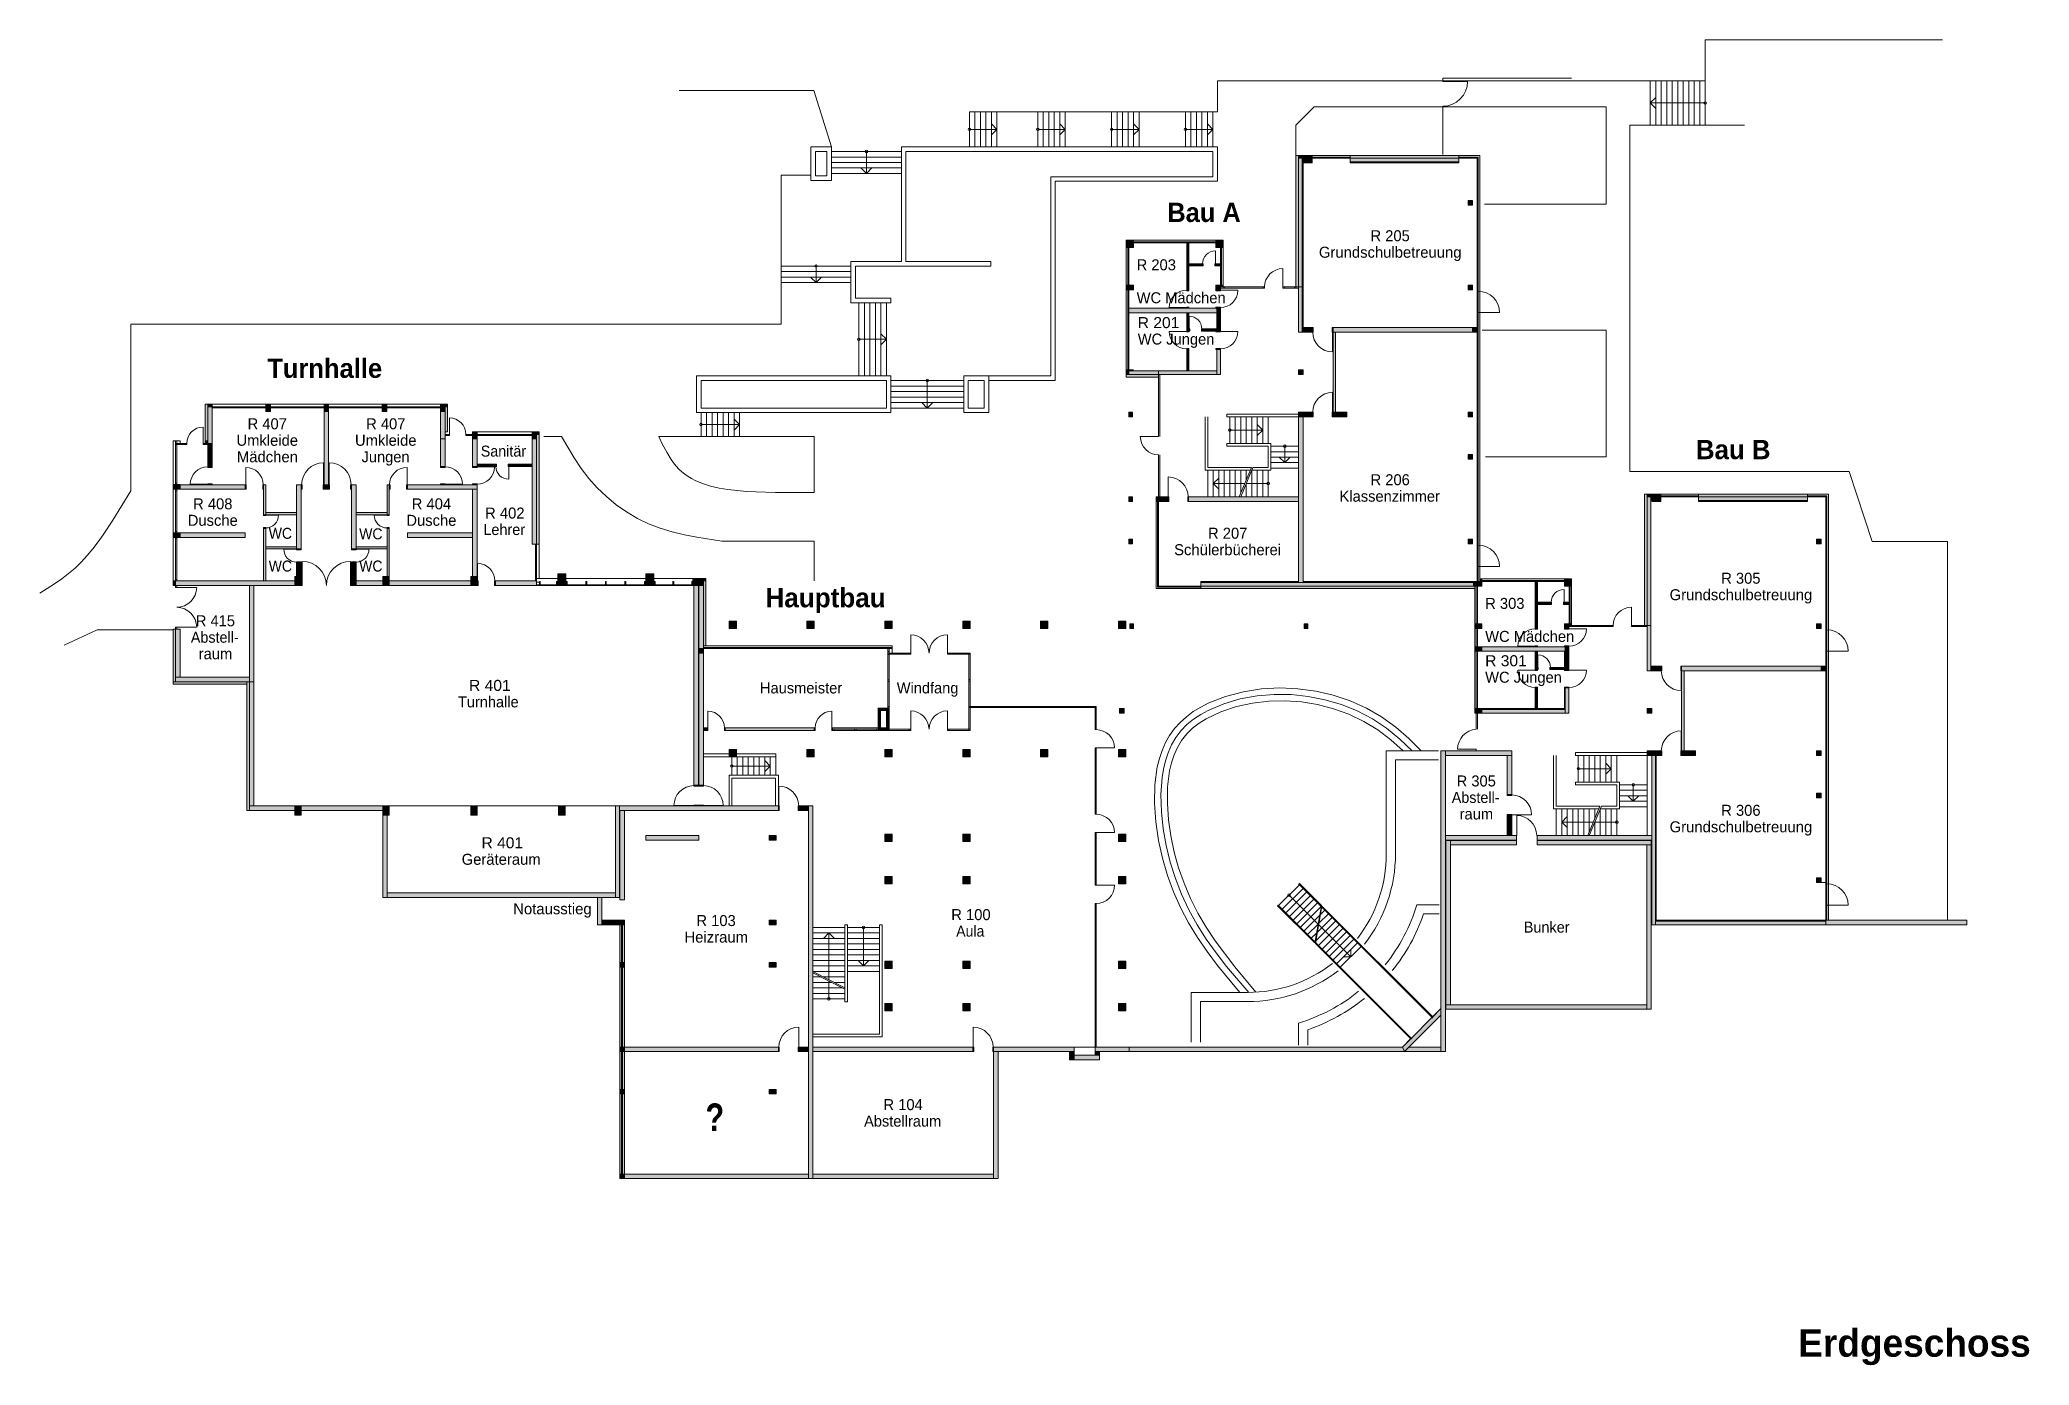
# Model space of a CAD drawing. Header units: inches. Extents: x 4292 to 112850, y 1657 to 73995.
import ezdxf

# ---------------------------------------------------------------- set-up
doc = ezdxf.new("R2010")
doc.units = ezdxf.units.IN
doc.header["$LTSCALE"] = 300
doc.header["$MEASUREMENT"] = 0
doc.linetypes.add('Volllinie', pattern=[0])
doc.layers.add('Grundebene', color=7, linetype='Continuous')
doc.styles.add('ARIAL', font='arial.ttf', dxfattribs={"height": 0.2})
doc.styles.add('ARIAL-FETT', font='arialbd.ttf', dxfattribs={"height": 0.2})

msp = doc.modelspace()

# ---------------------------------------------------------------- texts
at = {"layer": 'Grundebene', "color": 18, "lineweight": 18, "true_color": 0x000000}
for s, height, style, width, p in [('Bau A', 1050, 'ARIAL-FETT', 0.945092, (65820, 64049)), ('R 205', 600, 'ARIAL', 0.957948, (76907, 63000)), ('R 203', 600, 'ARIAL', 0.959248, (64144, 61414)), ('Grundschulbetreuung', 600, 'ARIAL', 0.965323, (74091, 62100)), ('WC Mädchen', 600, 'ARIAL', 0.956963, (64144, 59614)), ('R 201', 600, 'ARIAL', 1.014309, (64205, 58260)), ('WC Jungen', 600, 'ARIAL', 0.955286, (64205, 57360)), ('Turnhalle', 1050, 'ARIAL-FETT', 0.94986, (16703, 55542)), ('R 407', 600, 'ARIAL', 0.959104, (15632, 52736)), ('R 407', 600, 'ARIAL', 0.959104, (22099, 52736)), ('Umkleide', 600, 'ARIAL', 0.960945, (15025, 51836)), ('Umkleide', 600, 'ARIAL', 0.960945, (21492, 51836)), ('Bau B', 1050, 'ARIAL-FETT', 0.960509, (94664, 51104)), ('Mädchen', 600, 'ARIAL', 0.966368, (15047, 50936)), ('Jungen', 600, 'ARIAL', 0.951773, (21852, 50936)), ('Sanitär', 600, 'ARIAL', 0.93145, (28354, 51246)), ('R 206', 600, 'ARIAL', 0.959829, (76907, 49684)), ('R 408', 600, 'ARIAL', 0.960301, (12658, 48368)), ('R 404', 600, 'ARIAL', 0.961926, (24586, 48368)), ('Klassenzimmer', 600, 'ARIAL', 0.955647, (75218, 48784)), ('Dusche', 600, 'ARIAL', 0.961214, (12365, 47468)), ('Dusche', 600, 'ARIAL', 0.961214, (24293, 47468)), ('R 402', 600, 'ARIAL', 0.963442, (28589, 47865)), ('WC', 600, 'ARIAL', 0.910981, (16783, 46759)), ('WC', 600, 'ARIAL', 0.910981, (21721, 46731)), ('Lehrer', 600, 'ARIAL', 0.938825, (28499, 46965)), ('R 207', 600, 'ARIAL', 0.959636, (68039, 46765)), ('Schülerbücherei', 600, 'ARIAL', 0.963139, (66193, 45865)), ('WC', 600, 'ARIAL', 0.910981, (16783, 44973)), ('WC', 600, 'ARIAL', 0.910981, (21721, 44973)), ('R 305', 600, 'ARIAL', 0.957948, (96045, 44308)), ('Hauptbau', 1050, 'ARIAL-FETT', 0.969241, (43893, 43020)), ('R 303', 600, 'ARIAL', 0.959248, (83164, 42934)), ('Grundschulbetreuung', 600, 'ARIAL', 0.965323, (93229, 43408)), ('R 415', 600, 'ARIAL', 0.956739, (12805, 41987)), ('Abstell-', 600, 'ARIAL', 0.933092, (12535, 41087)), ('WC Mädchen', 600, 'ARIAL', 0.956963, (83164, 41134)), ('raum', 600, 'ARIAL', 0.958864, (12963, 40187)), ('R 301', 600, 'ARIAL', 1.014309, (83164, 39805)), ('WC Jungen', 600, 'ARIAL', 0.955286, (83164, 38905)), ('Turnhalle', 600, 'ARIAL', 0.947857, (27110, 37559)), ('R 401', 600, 'ARIAL', 1.013943, (27717, 38459)), ('Hausmeister', 600, 'ARIAL', 0.954531, (43588, 38321)), ('Windfang', 600, 'ARIAL', 0.950384, (51055, 38321)), ('R 305', 600, 'ARIAL', 0.956739, (81608, 33243)), ('Abstell-', 600, 'ARIAL', 0.933092, (81339, 32343)), ('raum', 600, 'ARIAL', 0.958864, (81767, 31443)), ('R 306', 600, 'ARIAL', 0.959836, (96045, 31641)), ('R 401', 600, 'ARIAL', 1.015539, (28395, 29869)), ('Grundschulbetreuung', 600, 'ARIAL', 0.965323, (93229, 30741)), ('Geräteraum', 600, 'ARIAL', 0.962933, (27314, 28969)), ('R 103', 600, 'ARIAL', 0.960021, (40121, 25625)), ('R 100', 600, 'ARIAL', 0.959948, (54030, 25949)), ('Heizraum', 600, 'ARIAL', 0.967663, (39469, 24725)), ('Aula', 600, 'ARIAL', 0.915703, (54299, 25049)), ('Bunker', 600, 'ARIAL', 0.941325, (85269, 25267)), ('Abstellraum', 600, 'ARIAL', 0.951442, (49272, 14680)), ('R 104', 600, 'ARIAL', 0.959798, (50329, 15580)), ('Erdgeschoss', 1500, 'ARIAL-FETT', 0.964128, (100247, 2119))]:
    msp.add_text(s, height=height, dxfattribs=dict(at, style=style, width=width)).set_placement(p)
at = {"layer": 'Grundebene', "color": 124, "lineweight": 18, "true_color": 0x009f64, "style": 'ARIAL', "width": 0.967235}
msp.add_text('Notausstieg', height=600, dxfattribs=at).set_placement((30126, 26266))
at = {"layer": 'Grundebene', "color": 242, "lineweight": 18, "true_color": 0xd6343d, "style": 'ARIAL-FETT', "width": 0.795466}
msp.add_text('?', height=1500, dxfattribs=at).set_placement((40616, 14443))

# ---------------------------------------------------------------- blocks, each defined once
blk = doc.blocks.new('Color_Area-1')
at = {"layer": 'Grundebene', "true_color": 0x000000, "transparency": 33554687}
blk.add_hatch(color=18, dxfattribs=at).paths.add_polyline_path([(32555, 44401), (32605, 44401), (32605, 44710), (32955, 44710), (32955, 44401), (33005, 44401), (33005, 44850), (32555, 44850)], flags=0)
at = {"layer": 'Grundebene', "color": 18, "linetype": 'Volllinie', "lineweight": 13, "true_color": 0x000000}
blk.add_lwpolyline([(32555, 44401), (32605, 44401), (32605, 44710), (32955, 44710), (32955, 44401), (33005, 44401), (33005, 44850), (32555, 44850), (32555, 44401)], dxfattribs=at)
blk = doc.blocks.new('Color_Area-3')
at = {"layer": 'Grundebene', "true_color": 0x000000, "transparency": 33554687}
blk.add_hatch(color=18, dxfattribs=at).paths.add_polyline_path([(37355, 44401), (37405, 44401), (37405, 44710), (37755, 44710), (37755, 44401), (37805, 44401), (37805, 44850), (37355, 44850)], flags=0)
at = {"layer": 'Grundebene', "color": 18, "linetype": 'Volllinie', "lineweight": 13, "true_color": 0x000000}
blk.add_lwpolyline([(37355, 44401), (37405, 44401), (37405, 44710), (37755, 44710), (37755, 44401), (37805, 44401), (37805, 44850), (37355, 44850), (37355, 44401)], dxfattribs=at)
blk = doc.blocks.new('Color_Area-5')
at = {"layer": 'Grundebene', "true_color": 0x000000, "transparency": 33554687}
blk.add_hatch(color=18, dxfattribs=at).paths.add_polyline_path([(39930, 44600), (39930, 44401), (39980, 44401), (39980, 44600)], flags=0)
at = {"layer": 'Grundebene', "color": 18, "linetype": 'Volllinie', "lineweight": 13, "true_color": 0x000000}
blk.add_lwpolyline([(39930, 44600), (39930, 44401), (39980, 44401), (39980, 44600), (39930, 44600)], dxfattribs=at)
blk = doc.blocks.new('Color_Area-7')
at = {"layer": 'Grundebene', "true_color": 0x000000, "transparency": 33554687}
blk.add_hatch(color=18, dxfattribs=at).paths.add_polyline_path([(13315, 52100), (13315, 51960), (13455, 51960), (13455, 52100)], flags=0)
at = {"layer": 'Grundebene', "color": 18, "linetype": 'Volllinie', "lineweight": 13, "true_color": 0x000000}
blk.add_lwpolyline([(13315, 52100), (13315, 51960), (13455, 51960), (13455, 52100), (13315, 52100)], dxfattribs=at)
blk = doc.blocks.new('Color_Area-9')
at = {"layer": 'Grundebene', "true_color": 0x000000, "transparency": 33554687}
blk.add_hatch(color=18, dxfattribs=at).paths.add_polyline_path([(40500, 33315), (40500, 40520), (40250, 40520), (40250, 33315)], flags=0)
at = {"layer": 'Grundebene', "color": 18, "linetype": 'Volllinie', "lineweight": 13, "true_color": 0x000000}
blk.add_lwpolyline([(40500, 33315), (40500, 40520), (40250, 40520), (40250, 33315), (40500, 33315)], dxfattribs=at)
blk = doc.blocks.new('Color_Area-B')
at = {"layer": 'Grundebene', "true_color": 0x000000, "transparency": 33554687}
blk.add_hatch(color=18, dxfattribs=at).paths.add_polyline_path([(44595, 32180), (35930, 32180), (35930, 31930), (44595, 31930)], flags=0)
at = {"layer": 'Grundebene', "color": 18, "linetype": 'Volllinie', "lineweight": 13, "true_color": 0x000000}
blk.add_lwpolyline([(44595, 32180), (35930, 32180), (35930, 31930), (44595, 31930), (44595, 32180)], dxfattribs=at)
blk = doc.blocks.new('Color_Area-D')
at = {"layer": 'Grundebene', "true_color": 0x000000, "transparency": 33554687}
blk.add_hatch(color=18, dxfattribs=at).paths.add_polyline_path([(46230, 32180), (45730, 32180), (45730, 31930), (46230, 31930)], flags=0)
at = {"layer": 'Grundebene', "color": 18, "linetype": 'Volllinie', "lineweight": 13, "true_color": 0x000000}
blk.add_lwpolyline([(46230, 32180), (45730, 32180), (45730, 31930), (46230, 31930), (46230, 32180)], dxfattribs=at)
blk = doc.blocks.new('Color_Area-F')
at = {"layer": 'Grundebene', "true_color": 0x000000, "transparency": 33554687}
blk.add_hatch(color=18, dxfattribs=at).paths.add_polyline_path([(66990, 55930), (66990, 57100), (66875, 57100), (66875, 55930)], flags=0)
at = {"layer": 'Grundebene', "color": 18, "linetype": 'Volllinie', "lineweight": 13, "true_color": 0x000000}
blk.add_lwpolyline([(66990, 55930), (66990, 57100), (66875, 57100), (66875, 55930), (66990, 55930)], dxfattribs=at)
blk = doc.blocks.new('Color_Area-11')
at = {"layer": 'Grundebene', "true_color": 0x000000, "transparency": 33554687}
blk.add_hatch(color=18, dxfattribs=at).paths.add_polyline_path([(66875, 59100), (66875, 58100), (66990, 58100), (66990, 59100)], flags=0)
at = {"layer": 'Grundebene', "color": 18, "linetype": 'Volllinie', "lineweight": 13, "true_color": 0x000000}
blk.add_lwpolyline([(66875, 59100), (66875, 58100), (66990, 58100), (66990, 59100), (66875, 59100)], dxfattribs=at)
blk = doc.blocks.new('Color_Area-13')
at = {"layer": 'Grundebene', "true_color": 0x000000, "transparency": 33554687}
blk.add_hatch(color=18, dxfattribs=at).paths.add_polyline_path([(68720, 55730), (68720, 57100), (68520, 57100), (68520, 55730)], flags=0)
at = {"layer": 'Grundebene', "color": 18, "linetype": 'Volllinie', "lineweight": 13, "true_color": 0x000000}
blk.add_lwpolyline([(68720, 55730), (68720, 57100), (68520, 57100), (68520, 55730), (68720, 55730)], dxfattribs=at)
blk = doc.blocks.new('Color_Area-15')
at = {"layer": 'Grundebene', "true_color": 0x000000, "transparency": 33554687}
blk.add_hatch(color=18, dxfattribs=at).paths.add_polyline_path([(68720, 60505), (68520, 60505), (68520, 60350), (68720, 60350)], flags=0)
at = {"layer": 'Grundebene', "color": 18, "linetype": 'Volllinie', "lineweight": 13, "true_color": 0x000000}
blk.add_lwpolyline([(68720, 60505), (68520, 60505), (68520, 60350), (68720, 60350), (68720, 60505)], dxfattribs=at)
blk = doc.blocks.new('Color_Area-17')
at = {"layer": 'Grundebene', "true_color": 0x000000, "transparency": 33554687}
blk.add_hatch(color=18, dxfattribs=at).paths.add_polyline_path([(68520, 59350), (68520, 58100), (68720, 58100), (68720, 59350)], flags=0)
at = {"layer": 'Grundebene', "color": 18, "linetype": 'Volllinie', "lineweight": 13, "true_color": 0x000000}
blk.add_lwpolyline([(68520, 59350), (68520, 58100), (68720, 58100), (68720, 59350), (68520, 59350)], dxfattribs=at)
blk = doc.blocks.new('Color_Area-19')
at = {"layer": 'Grundebene', "true_color": 0x000000, "transparency": 33554687}
blk.add_hatch(color=18, dxfattribs=at).paths.add_polyline_path([(63720, 55730), (65345, 55730), (65345, 55930), (63720, 55930)], flags=0)
at = {"layer": 'Grundebene', "color": 18, "linetype": 'Volllinie', "lineweight": 13, "true_color": 0x000000}
blk.add_lwpolyline([(63720, 55730), (65345, 55730), (65345, 55930), (63720, 55930), (63720, 55730)], dxfattribs=at)
blk = doc.blocks.new('Color_Area-1B')
at = {"layer": 'Grundebene', "true_color": 0x000000, "transparency": 33554687}
blk.add_hatch(color=18, dxfattribs=at).paths.add_polyline_path([(65345, 55730), (68520, 55730), (68520, 55930), (65345, 55930)], flags=0)
at = {"layer": 'Grundebene', "color": 18, "linetype": 'Volllinie', "lineweight": 13, "true_color": 0x000000}
blk.add_lwpolyline([(65345, 55730), (68520, 55730), (68520, 55930), (65345, 55930), (65345, 55730)], dxfattribs=at)
blk = doc.blocks.new('Color_Area-1D')
at = {"layer": 'Grundebene', "true_color": 0x000000, "transparency": 33554687}
blk.add_hatch(color=18, dxfattribs=at).paths.add_polyline_path([(63720, 60600), (63720, 60350), (63970, 60350), (63970, 60600)], flags=0)
at = {"layer": 'Grundebene', "color": 18, "linetype": 'Volllinie', "lineweight": 13, "true_color": 0x000000}
blk.add_lwpolyline([(63720, 60600), (63720, 60350), (63970, 60350), (63970, 60600), (63720, 60600)], dxfattribs=at)
blk = doc.blocks.new('Color_Area-1F')
at = {"layer": 'Grundebene', "true_color": 0x000000, "transparency": 33554687}
blk.add_hatch(color=18, dxfattribs=at).paths.add_polyline_path([(63720, 55980), (63720, 55930), (63920, 55930), (63920, 55980)], flags=0)
at = {"layer": 'Grundebene', "color": 18, "linetype": 'Volllinie', "lineweight": 13, "true_color": 0x000000}
blk.add_lwpolyline([(63720, 55980), (63720, 55930), (63920, 55930), (63920, 55980), (63720, 55980)], dxfattribs=at)
blk = doc.blocks.new('Color_Area-21')
at = {"layer": 'Grundebene', "true_color": 0x000000, "transparency": 33554687}
blk.add_hatch(color=18, dxfattribs=at).paths.add_polyline_path([(63920, 62710), (63720, 62710), (63720, 62660), (63920, 62660)], flags=0)
at = {"layer": 'Grundebene', "color": 18, "linetype": 'Volllinie', "lineweight": 13, "true_color": 0x000000}
blk.add_lwpolyline([(63920, 62710), (63720, 62710), (63720, 62660), (63920, 62660), (63920, 62710)], dxfattribs=at)
blk = doc.blocks.new('Color_Area-23')
at = {"layer": 'Grundebene', "true_color": 0x000000, "transparency": 33554687}
blk.add_hatch(color=18, dxfattribs=at).paths.add_polyline_path([(63580, 62910), (63580, 62660), (63720, 62660), (63720, 62910)], flags=0)
at = {"layer": 'Grundebene', "color": 18, "linetype": 'Volllinie', "lineweight": 13, "true_color": 0x000000}
blk.add_lwpolyline([(63580, 62910), (63580, 62660), (63720, 62660), (63720, 62910), (63580, 62910)], dxfattribs=at)
blk = doc.blocks.new('Color_Area-25')
at = {"layer": 'Grundebene', "true_color": 0x000000, "transparency": 33554687}
blk.add_hatch(color=18, dxfattribs=at).paths.add_polyline_path([(63580, 55730), (63720, 55730), (63720, 55980), (63580, 55980)], flags=0)
at = {"layer": 'Grundebene', "color": 18, "linetype": 'Volllinie', "lineweight": 13, "true_color": 0x000000}
blk.add_lwpolyline([(63580, 55730), (63720, 55730), (63720, 55980), (63580, 55980), (63580, 55730)], dxfattribs=at)
blk = doc.blocks.new('Color_Area-27')
at = {"layer": 'Grundebene', "true_color": 0x000000, "transparency": 33554687}
blk.add_hatch(color=18, dxfattribs=at).paths.add_polyline_path([(63720, 60600), (63580, 60600), (63580, 60350), (63720, 60350)], flags=0)
at = {"layer": 'Grundebene', "color": 18, "linetype": 'Volllinie', "lineweight": 13, "true_color": 0x000000}
blk.add_lwpolyline([(63720, 60600), (63580, 60600), (63580, 60350), (63720, 60350), (63720, 60600)], dxfattribs=at)
blk = doc.blocks.new('Color_Area-29')
at = {"layer": 'Grundebene', "true_color": 0x000000, "transparency": 33554687}
blk.add_hatch(color=18, dxfattribs=at).paths.add_polyline_path([(63580, 55590), (65345, 55590), (65345, 55730), (63580, 55730)], flags=0)
at = {"layer": 'Grundebene', "color": 18, "linetype": 'Volllinie', "lineweight": 13, "true_color": 0x000000}
blk.add_lwpolyline([(63580, 55590), (65345, 55590), (65345, 55730), (63580, 55730), (63580, 55590)], dxfattribs=at)
blk = doc.blocks.new('Color_Area-2B')
at = {"layer": 'Grundebene', "true_color": 0x000000, "transparency": 33554687}
blk.add_hatch(color=18, dxfattribs=at).paths.add_polyline_path([(68520, 59350), (63720, 59350), (63720, 59100), (68520, 59100)], flags=0)
at = {"layer": 'Grundebene', "color": 18, "linetype": 'Volllinie', "lineweight": 13, "true_color": 0x000000}
blk.add_lwpolyline([(68520, 59350), (63720, 59350), (63720, 59100), (68520, 59100), (68520, 59350)], dxfattribs=at)
blk = doc.blocks.new('Color_Area-2D')
at = {"layer": 'Grundebene', "true_color": 0x000000, "transparency": 33554687}
blk.add_hatch(color=18, dxfattribs=at).paths.add_polyline_path([(68860, 63050), (68470, 63050), (68470, 62910), (68860, 62910)], flags=0)
at = {"layer": 'Grundebene', "color": 18, "linetype": 'Volllinie', "lineweight": 13, "true_color": 0x000000}
blk.add_lwpolyline([(68860, 63050), (68470, 63050), (68470, 62910), (68860, 62910), (68860, 63050)], dxfattribs=at)
blk = doc.blocks.new('Color_Area-2F')
at = {"layer": 'Grundebene', "true_color": 0x000000, "transparency": 33554687}
blk.add_hatch(color=18, dxfattribs=at).paths.add_polyline_path([(63580, 62910), (63970, 62910), (63970, 63050), (63580, 63050)], flags=0)
at = {"layer": 'Grundebene', "color": 18, "linetype": 'Volllinie', "lineweight": 13, "true_color": 0x000000}
blk.add_lwpolyline([(63580, 62910), (63970, 62910), (63970, 63050), (63580, 63050), (63580, 62910)], dxfattribs=at)
blk = doc.blocks.new('Color_Area-31')
at = {"layer": 'Grundebene', "true_color": 0x000000, "transparency": 33554687}
blk.add_hatch(color=18, dxfattribs=at).paths.add_polyline_path([(68720, 62910), (68470, 62910), (68470, 62710), (68720, 62710)], flags=0)
at = {"layer": 'Grundebene', "color": 18, "linetype": 'Volllinie', "lineweight": 13, "true_color": 0x000000}
blk.add_lwpolyline([(68720, 62910), (68470, 62910), (68470, 62710), (68720, 62710), (68720, 62910)], dxfattribs=at)
blk = doc.blocks.new('Color_Area-33')
at = {"layer": 'Grundebene', "true_color": 0x000000, "transparency": 33554687}
blk.add_hatch(color=18, dxfattribs=at).paths.add_polyline_path([(63720, 62710), (63970, 62710), (63970, 62910), (63720, 62910)], flags=0)
at = {"layer": 'Grundebene', "color": 18, "linetype": 'Volllinie', "lineweight": 13, "true_color": 0x000000}
blk.add_lwpolyline([(63720, 62710), (63970, 62710), (63970, 62910), (63720, 62910), (63720, 62710)], dxfattribs=at)
blk = doc.blocks.new('Color_Area-35')
at = {"layer": 'Grundebene', "true_color": 0x000000, "transparency": 33554687}
blk.add_hatch(color=18, dxfattribs=at).paths.add_polyline_path([(87530, 40870), (82990, 40870), (82990, 40620), (87530, 40620)], flags=0)
at = {"layer": 'Grundebene', "color": 18, "linetype": 'Volllinie', "lineweight": 13, "true_color": 0x000000}
blk.add_lwpolyline([(87530, 40870), (82990, 40870), (82990, 40620), (87530, 40620), (87530, 40870)], dxfattribs=at)
blk = doc.blocks.new('Color_Area-37')
at = {"layer": 'Grundebene', "true_color": 0x000000, "transparency": 33554687}
blk.add_hatch(color=18, dxfattribs=at).paths.add_polyline_path([(82730, 44180), (82730, 44430), (82530, 44430), (82530, 44180)], flags=0)
at = {"layer": 'Grundebene', "color": 18, "linetype": 'Volllinie', "lineweight": 13, "true_color": 0x000000}
blk.add_lwpolyline([(82730, 44180), (82730, 44430), (82530, 44430), (82530, 44180), (82730, 44180)], dxfattribs=at)
blk = doc.blocks.new('Color_Area-39')
at = {"layer": 'Grundebene', "true_color": 0x000000, "transparency": 33554687}
blk.add_hatch(color=18, dxfattribs=at).paths.add_polyline_path([(81730, 67670), (75790, 67670), (75790, 67530), (81730, 67530)], flags=0)
at = {"layer": 'Grundebene', "color": 18, "linetype": 'Volllinie', "lineweight": 13, "true_color": 0x000000}
blk.add_lwpolyline([(81730, 67670), (75790, 67670), (75790, 67530), (81730, 67530), (81730, 67670)], dxfattribs=at)
blk = doc.blocks.new('Color_Area-3B')
at = {"layer": 'Grundebene', "true_color": 0x000000, "transparency": 33554687}
blk.add_hatch(color=18, dxfattribs=at).paths.add_polyline_path([(72980, 67670), (72980, 67530), (73730, 67530), (73730, 67670)], flags=0)
at = {"layer": 'Grundebene', "color": 18, "linetype": 'Volllinie', "lineweight": 13, "true_color": 0x000000}
blk.add_lwpolyline([(72980, 67670), (72980, 67530), (73730, 67530), (73730, 67670), (72980, 67670)], dxfattribs=at)
blk = doc.blocks.new('Color_Area-3D')
at = {"layer": 'Grundebene', "true_color": 0x000000, "transparency": 33554687}
blk.add_hatch(color=18, dxfattribs=at).paths.add_polyline_path([(87880, 44570), (87490, 44570), (87490, 44430), (87880, 44430)], flags=0)
at = {"layer": 'Grundebene', "color": 18, "linetype": 'Volllinie', "lineweight": 13, "true_color": 0x000000}
blk.add_lwpolyline([(87880, 44570), (87490, 44570), (87490, 44430), (87880, 44430), (87880, 44570)], dxfattribs=at)
blk = doc.blocks.new('Color_Area-3F')
at = {"layer": 'Grundebene', "true_color": 0x000000, "transparency": 33554687}
blk.add_hatch(color=18, dxfattribs=at).paths.add_polyline_path([(82870, 44430), (82990, 44430), (82990, 44570), (82870, 44570)], flags=0)
at = {"layer": 'Grundebene', "color": 18, "linetype": 'Volllinie', "lineweight": 13, "true_color": 0x000000}
blk.add_lwpolyline([(82870, 44430), (82990, 44430), (82990, 44570), (82870, 44570), (82870, 44430)], dxfattribs=at)
blk = doc.blocks.new('Color_Area-41')
at = {"layer": 'Grundebene', "true_color": 0x000000, "transparency": 33554687}
blk.add_hatch(color=18, dxfattribs=at).paths.add_polyline_path([(67655, 44180), (82530, 44180), (82530, 44380), (67655, 44380)], flags=0)
at = {"layer": 'Grundebene', "color": 18, "linetype": 'Volllinie', "lineweight": 13, "true_color": 0x000000}
blk.add_lwpolyline([(67655, 44180), (82530, 44180), (82530, 44380), (67655, 44380), (67655, 44180)], dxfattribs=at)
blk = doc.blocks.new('Color_Area-43')
at = {"layer": 'Grundebene', "true_color": 0x000000, "transparency": 33554687}
blk.add_hatch(color=18, dxfattribs=at).paths.add_polyline_path([(84615, 35190), (81000, 35190), (81000, 34940), (84615, 34940)], flags=0)
at = {"layer": 'Grundebene', "color": 18, "linetype": 'Volllinie', "lineweight": 13, "true_color": 0x000000}
blk.add_lwpolyline([(84615, 35190), (81000, 35190), (81000, 34940), (84615, 34940), (84615, 35190)], dxfattribs=at)
blk = doc.blocks.new('Color_Area-45')
at = {"layer": 'Grundebene', "true_color": 0x000000, "transparency": 33554687}
blk.add_hatch(color=18, dxfattribs=at).paths.add_polyline_path([(87740, 44430), (87490, 44430), (87490, 44230), (87740, 44230)], flags=0)
at = {"layer": 'Grundebene', "color": 18, "linetype": 'Volllinie', "lineweight": 13, "true_color": 0x000000}
blk.add_lwpolyline([(87740, 44430), (87490, 44430), (87490, 44230), (87740, 44230), (87740, 44430)], dxfattribs=at)
blk = doc.blocks.new('Color_Area-47')
at = {"layer": 'Grundebene', "true_color": 0x000000, "transparency": 33554687}
blk.add_hatch(color=18, dxfattribs=at).paths.add_polyline_path([(65345, 49050), (65345, 48800), (65545, 48800), (65545, 49050)], flags=0)
at = {"layer": 'Grundebene', "color": 18, "linetype": 'Volllinie', "lineweight": 13, "true_color": 0x000000}
blk.add_lwpolyline([(65345, 49050), (65345, 48800), (65545, 48800), (65545, 49050), (65345, 49050)], dxfattribs=at)
blk = doc.blocks.new('Color_Area-49')
at = {"layer": 'Grundebene', "true_color": 0x000000, "transparency": 33554687}
blk.add_hatch(color=18, dxfattribs=at).paths.add_polyline_path([(65205, 49050), (65205, 48800), (65345, 48800), (65345, 49050)], flags=0)
at = {"layer": 'Grundebene', "color": 18, "linetype": 'Volllinie', "lineweight": 13, "true_color": 0x000000}
blk.add_lwpolyline([(65205, 49050), (65205, 48800), (65345, 48800), (65345, 49050), (65205, 49050)], dxfattribs=at)
blk = doc.blocks.new('Color_Area-4B')
at = {"layer": 'Grundebene', "true_color": 0x000000, "transparency": 33554687}
blk.add_hatch(color=18, dxfattribs=at).paths.add_polyline_path([(82990, 37250), (87530, 37250), (87530, 37450), (82990, 37450)], flags=0)
at = {"layer": 'Grundebene', "color": 18, "linetype": 'Volllinie', "lineweight": 13, "true_color": 0x000000}
blk.add_lwpolyline([(82990, 37250), (87530, 37250), (87530, 37450), (82990, 37450), (82990, 37250)], dxfattribs=at)
blk = doc.blocks.new('Color_Area-4D')
at = {"layer": 'Grundebene', "true_color": 0x000000, "transparency": 33554687}
blk.add_hatch(color=18, dxfattribs=at).paths.add_polyline_path([(82750, 44430), (82750, 44570), (82730, 44570), (82730, 44430)], flags=0)
at = {"layer": 'Grundebene', "color": 18, "linetype": 'Volllinie', "lineweight": 13, "true_color": 0x000000}
blk.add_lwpolyline([(82750, 44430), (82750, 44570), (82730, 44570), (82730, 44430), (82750, 44430)], dxfattribs=at)
blk = doc.blocks.new('Color_Area-4F')
at = {"layer": 'Grundebene', "true_color": 0x000000, "transparency": 33554687}
blk.add_hatch(color=18, dxfattribs=at).paths.add_polyline_path([(67655, 44040), (82600, 44040), (82600, 44180), (67655, 44180)], flags=0)
at = {"layer": 'Grundebene', "color": 18, "linetype": 'Volllinie', "lineweight": 13, "true_color": 0x000000}
blk.add_lwpolyline([(67655, 44040), (82600, 44040), (82600, 44180), (67655, 44180), (67655, 44040)], dxfattribs=at)
blk = doc.blocks.new('Color_Area-51')
at = {"layer": 'Grundebene', "true_color": 0x000000, "transparency": 33554687}
blk.add_hatch(color=18, dxfattribs=at).paths.add_polyline_path([(82740, 44430), (82740, 44180), (82940, 44180), (82940, 44430)], flags=0)
at = {"layer": 'Grundebene', "color": 18, "linetype": 'Volllinie', "lineweight": 13, "true_color": 0x000000}
blk.add_lwpolyline([(82740, 44430), (82740, 44180), (82940, 44180), (82940, 44430), (82740, 44430)], dxfattribs=at)
blk = doc.blocks.new('Color_Area-53')
at = {"layer": 'Grundebene', "true_color": 0x000000, "transparency": 33554687}
blk.add_hatch(color=18, dxfattribs=at).paths.add_polyline_path([(82740, 37500), (82740, 37250), (82990, 37250), (82990, 37500)], flags=0)
at = {"layer": 'Grundebene', "color": 18, "linetype": 'Volllinie', "lineweight": 13, "true_color": 0x000000}
blk.add_lwpolyline([(82740, 37500), (82740, 37250), (82990, 37250), (82990, 37500), (82740, 37500)], dxfattribs=at)
blk = doc.blocks.new('Color_Area-55')
at = {"layer": 'Grundebene', "true_color": 0x000000, "transparency": 33554687}
blk.add_hatch(color=18, dxfattribs=at).paths.add_polyline_path([(82740, 40870), (82740, 40620), (82990, 40620), (82990, 40870)], flags=0)
at = {"layer": 'Grundebene', "color": 18, "linetype": 'Volllinie', "lineweight": 13, "true_color": 0x000000}
blk.add_lwpolyline([(82740, 40870), (82740, 40620), (82990, 40620), (82990, 40870), (82740, 40870)], dxfattribs=at)
blk = doc.blocks.new('Color_Area-57')
at = {"layer": 'Grundebene', "true_color": 0x000000, "transparency": 33554687}
blk.add_hatch(color=18, dxfattribs=at).paths.add_polyline_path([(82990, 41870), (82990, 42120), (82740, 42120), (82740, 41870)], flags=0)
at = {"layer": 'Grundebene', "color": 18, "linetype": 'Volllinie', "lineweight": 13, "true_color": 0x000000}
blk.add_lwpolyline([(82990, 41870), (82990, 42120), (82740, 42120), (82740, 41870), (82990, 41870)], dxfattribs=at)
blk = doc.blocks.new('Color_Area-59')
at = {"layer": 'Grundebene', "true_color": 0x000000, "transparency": 33554687}
blk.add_hatch(color=18, dxfattribs=at).paths.add_polyline_path([(82600, 42120), (82600, 41870), (82740, 41870), (82740, 42120)], flags=0)
at = {"layer": 'Grundebene', "color": 18, "linetype": 'Volllinie', "lineweight": 13, "true_color": 0x000000}
blk.add_lwpolyline([(82600, 42120), (82600, 41870), (82740, 41870), (82740, 42120), (82600, 42120)], dxfattribs=at)
blk = doc.blocks.new('Color_Area-5B')
at = {"layer": 'Grundebene', "true_color": 0x000000, "transparency": 33554687}
blk.add_hatch(color=18, dxfattribs=at).paths.add_polyline_path([(82600, 40870), (82600, 40620), (82740, 40620), (82740, 40870)], flags=0)
at = {"layer": 'Grundebene', "color": 18, "linetype": 'Volllinie', "lineweight": 13, "true_color": 0x000000}
blk.add_lwpolyline([(82600, 40870), (82600, 40620), (82740, 40620), (82740, 40870), (82600, 40870)], dxfattribs=at)
blk = doc.blocks.new('Color_Area-5D')
at = {"layer": 'Grundebene', "true_color": 0x000000, "transparency": 33554687}
blk.add_hatch(color=18, dxfattribs=at).paths.add_polyline_path([(82740, 44430), (82730, 44430), (82730, 44180), (82740, 44180)], flags=0)
at = {"layer": 'Grundebene', "color": 18, "linetype": 'Volllinie', "lineweight": 13, "true_color": 0x000000}
blk.add_lwpolyline([(82740, 44430), (82730, 44430), (82730, 44180), (82740, 44180), (82740, 44430)], dxfattribs=at)
blk = doc.blocks.new('Color_Area-5F')
at = {"layer": 'Grundebene', "true_color": 0x000000, "transparency": 33554687}
blk.add_hatch(color=18, dxfattribs=at).paths.add_polyline_path([(82600, 37500), (82600, 37250), (82740, 37250), (82740, 37500)], flags=0)
at = {"layer": 'Grundebene', "color": 18, "linetype": 'Volllinie', "lineweight": 13, "true_color": 0x000000}
blk.add_lwpolyline([(82600, 37500), (82600, 37250), (82740, 37250), (82740, 37500), (82600, 37500)], dxfattribs=at)
blk = doc.blocks.new('Color_Area-61')
at = {"layer": 'Grundebene', "true_color": 0x000000, "transparency": 33554687}
blk.add_hatch(color=18, dxfattribs=at).paths.add_polyline_path([(86010, 37450), (86010, 38620), (85895, 38620), (85895, 37450)], flags=0)
at = {"layer": 'Grundebene', "color": 18, "linetype": 'Volllinie', "lineweight": 13, "true_color": 0x000000}
blk.add_lwpolyline([(86010, 37450), (86010, 38620), (85895, 38620), (85895, 37450), (86010, 37450)], dxfattribs=at)
blk = doc.blocks.new('Color_Area-63')
at = {"layer": 'Grundebene', "true_color": 0x000000, "transparency": 33554687}
blk.add_hatch(color=18, dxfattribs=at).paths.add_polyline_path([(85895, 40620), (85895, 39620), (86010, 39620), (86010, 40620)], flags=0)
at = {"layer": 'Grundebene', "color": 18, "linetype": 'Volllinie', "lineweight": 13, "true_color": 0x000000}
blk.add_lwpolyline([(85895, 40620), (85895, 39620), (86010, 39620), (86010, 40620), (85895, 40620)], dxfattribs=at)
blk = doc.blocks.new('Color_Area-65')
at = {"layer": 'Grundebene', "true_color": 0x000000, "transparency": 33554687}
blk.add_hatch(color=18, dxfattribs=at).paths.add_polyline_path([(86750, 39620), (87530, 39620), (87530, 39735), (86750, 39735)], flags=0)
at = {"layer": 'Grundebene', "color": 18, "linetype": 'Volllinie', "lineweight": 13, "true_color": 0x000000}
blk.add_lwpolyline([(86750, 39620), (87530, 39620), (87530, 39735), (86750, 39735), (86750, 39620)], dxfattribs=at)
blk = doc.blocks.new('Color_Area-67')
at = {"layer": 'Grundebene', "true_color": 0x000000, "transparency": 33554687}
blk.add_hatch(color=18, dxfattribs=at).paths.add_polyline_path([(86010, 41870), (86010, 43180), (85895, 43180), (85895, 41870)], flags=0)
at = {"layer": 'Grundebene', "color": 18, "linetype": 'Volllinie', "lineweight": 13, "true_color": 0x000000}
blk.add_lwpolyline([(86010, 41870), (86010, 43180), (85895, 43180), (85895, 41870), (86010, 41870)], dxfattribs=at)
blk = doc.blocks.new('Color_Area-69')
at = {"layer": 'Grundebene', "true_color": 0x000000, "transparency": 33554687}
blk.add_hatch(color=18, dxfattribs=at).paths.add_polyline_path([(85895, 43295), (86010, 43295), (86010, 44430), (85895, 44430)], flags=0)
at = {"layer": 'Grundebene', "color": 18, "linetype": 'Volllinie', "lineweight": 13, "true_color": 0x000000}
blk.add_lwpolyline([(85895, 43295), (86010, 43295), (86010, 44430), (85895, 44430), (85895, 43295)], dxfattribs=at)
blk = doc.blocks.new('Color_Area-6B')
at = {"layer": 'Grundebene', "true_color": 0x000000, "transparency": 33554687}
blk.add_hatch(color=18, dxfattribs=at).paths.add_polyline_path([(87737, 37250), (87737, 38620), (87530, 38620), (87530, 37250)], flags=0)
at = {"layer": 'Grundebene', "color": 18, "linetype": 'Volllinie', "lineweight": 13, "true_color": 0x000000}
blk.add_lwpolyline([(87737, 37250), (87737, 38620), (87530, 38620), (87530, 37250), (87737, 37250)], dxfattribs=at)
blk = doc.blocks.new('Color_Area-6D')
at = {"layer": 'Grundebene', "true_color": 0x000000, "transparency": 33554687}
blk.add_hatch(color=18, dxfattribs=at).paths.add_polyline_path([(87737, 42025), (87530, 42025), (87530, 41870), (87737, 41870)], flags=0)
at = {"layer": 'Grundebene', "color": 18, "linetype": 'Volllinie', "lineweight": 13, "true_color": 0x000000}
blk.add_lwpolyline([(87737, 42025), (87530, 42025), (87530, 41870), (87737, 41870), (87737, 42025)], dxfattribs=at)
blk = doc.blocks.new('Color_Area-6F')
at = {"layer": 'Grundebene', "true_color": 0x000000, "transparency": 33554687}
blk.add_hatch(color=18, dxfattribs=at).paths.add_polyline_path([(87530, 40870), (87530, 39620), (87737, 39620), (87737, 40870)], flags=0)
at = {"layer": 'Grundebene', "color": 18, "linetype": 'Volllinie', "lineweight": 13, "true_color": 0x000000}
blk.add_lwpolyline([(87530, 40870), (87530, 39620), (87737, 39620), (87737, 40870), (87530, 40870)], dxfattribs=at)
blk = doc.blocks.new('Color_Area-71')
at = {"layer": 'Grundebene', "true_color": 0x000000, "transparency": 33554687}
blk.add_hatch(color=18, dxfattribs=at).paths.add_polyline_path([(87740, 42025), (87740, 42120), (87490, 42120), (87490, 42025)], flags=0)
at = {"layer": 'Grundebene', "color": 18, "linetype": 'Volllinie', "lineweight": 13, "true_color": 0x000000}
blk.add_lwpolyline([(87740, 42025), (87740, 42120), (87490, 42120), (87490, 42025), (87740, 42025)], dxfattribs=at)
blk = doc.blocks.new('Color_Area-73')
at = {"layer": 'Grundebene', "true_color": 0x000000, "transparency": 33554687}
blk.add_hatch(color=18, dxfattribs=at).paths.add_polyline_path([(87540, 44180), (87740, 44180), (87740, 44230), (87543, 44230)], flags=0)
at = {"layer": 'Grundebene', "color": 18, "linetype": 'Volllinie', "lineweight": 13, "true_color": 0x000000}
blk.add_lwpolyline([(87540, 44180), (87740, 44180), (87740, 44230), (87543, 44230), (87540, 44180)], dxfattribs=at)
blk = doc.blocks.new('Color_Area-75')
at = {"layer": 'Grundebene', "true_color": 0x000000, "transparency": 33554687}
blk.add_hatch(color=18, dxfattribs=at).paths.add_polyline_path([(101500, 46490), (101500, 46740), (101250, 46740), (101250, 46490)], flags=0)
at = {"layer": 'Grundebene', "color": 18, "linetype": 'Volllinie', "lineweight": 13, "true_color": 0x000000}
blk.add_lwpolyline([(101500, 46490), (101500, 46740), (101250, 46740), (101250, 46490), (101500, 46490)], dxfattribs=at)
blk = doc.blocks.new('Color_Area-77')
at = {"layer": 'Grundebene', "true_color": 0x000000, "transparency": 33554687}
blk.add_hatch(color=18, dxfattribs=at).paths.add_polyline_path([(101750, 25900), (101750, 25950), (101550, 25950), (101550, 25900)], flags=0)
at = {"layer": 'Grundebene', "color": 18, "linetype": 'Volllinie', "lineweight": 13, "true_color": 0x000000}
blk.add_lwpolyline([(101750, 25900), (101750, 25950), (101550, 25950), (101550, 25900), (101750, 25900)], dxfattribs=at)
blk = doc.blocks.new('Color_Area-79')
at = {"layer": 'Grundebene', "true_color": 0x000000, "transparency": 33554687}
blk.add_hatch(color=18, dxfattribs=at).paths.add_polyline_path([(101750, 25700), (109441, 25700), (109441, 25950), (101750, 25950)], flags=0)
at = {"layer": 'Grundebene', "color": 18, "linetype": 'Volllinie', "lineweight": 13, "true_color": 0x000000}
blk.add_lwpolyline([(101750, 25700), (109441, 25700), (109441, 25950), (101750, 25950), (101750, 25700)], dxfattribs=at)
blk = doc.blocks.new('Color_Area-7B')
at = {"layer": 'Grundebene', "true_color": 0x000000, "transparency": 33554687}
blk.add_hatch(color=18, dxfattribs=at).paths.add_polyline_path([(92450, 25700), (101750, 25700), (101750, 25900), (92450, 25900)], flags=0)
at = {"layer": 'Grundebene', "color": 18, "linetype": 'Volllinie', "lineweight": 13, "true_color": 0x000000}
blk.add_lwpolyline([(92450, 25700), (101750, 25700), (101750, 25900), (92450, 25900), (92450, 25700)], dxfattribs=at)
blk = doc.blocks.new('Color_Area-7D')
at = {"layer": 'Grundebene', "true_color": 0x000000, "transparency": 33554687}
blk.add_hatch(color=18, dxfattribs=at).paths.add_polyline_path([(100750, 49190), (94810, 49190), (94810, 49050), (100750, 49050)], flags=0)
at = {"layer": 'Grundebene', "color": 18, "linetype": 'Volllinie', "lineweight": 13, "true_color": 0x000000}
blk.add_lwpolyline([(100750, 49190), (94810, 49190), (94810, 49050), (100750, 49050), (100750, 49190)], dxfattribs=at)
blk = doc.blocks.new('Color_Area-7F')
at = {"layer": 'Grundebene', "true_color": 0x000000, "transparency": 33554687}
blk.add_hatch(color=18, dxfattribs=at).paths.add_polyline_path([(92000, 49190), (92000, 49050), (92750, 49050), (92750, 49190)], flags=0)
at = {"layer": 'Grundebene', "color": 18, "linetype": 'Volllinie', "lineweight": 13, "true_color": 0x000000}
blk.add_lwpolyline([(92000, 49190), (92000, 49050), (92750, 49050), (92750, 49190), (92000, 49190)], dxfattribs=at)
blk = doc.blocks.new('Color_Area-81')
at = {"layer": 'Grundebene', "true_color": 0x000000, "transparency": 33554687}
blk.add_hatch(color=18, dxfattribs=at).paths.add_polyline_path([(82480, 53420), (82480, 53670), (82230, 53670), (82230, 53420)], flags=0)
at = {"layer": 'Grundebene', "color": 18, "linetype": 'Volllinie', "lineweight": 13, "true_color": 0x000000}
blk.add_lwpolyline([(82480, 53420), (82480, 53670), (82230, 53670), (82230, 53420), (82480, 53420)], dxfattribs=at)
blk = doc.blocks.new('Color_Area-83')
at = {"layer": 'Grundebene', "true_color": 0x000000, "transparency": 33554687}
blk.add_hatch(color=18, dxfattribs=at).paths.add_polyline_path([(82480, 58290), (74865, 58290), (74865, 58040), (75005, 58040), (75005, 58040), (82480, 58040)], flags=0)
at = {"layer": 'Grundebene', "color": 18, "linetype": 'Volllinie', "lineweight": 13, "true_color": 0x000000}
blk.add_lwpolyline([(82480, 58290), (74865, 58290), (74865, 58040), (75005, 58040), (75005, 58040), (82480, 58040), (82480, 58290)], dxfattribs=at)
blk = doc.blocks.new('Color_Area-85')
at = {"layer": 'Grundebene', "true_color": 0x000000, "transparency": 33554687}
blk.add_hatch(color=18, dxfattribs=at).paths.add_polyline_path([(73180, 58040), (73730, 58040), (73730, 58290), (73180, 58290)], flags=0)
at = {"layer": 'Grundebene', "color": 18, "linetype": 'Volllinie', "lineweight": 13, "true_color": 0x000000}
blk.add_lwpolyline([(73180, 58040), (73730, 58040), (73730, 58290), (73180, 58290), (73180, 58040)], dxfattribs=at)
blk = doc.blocks.new('Color_Area-87')
at = {"layer": 'Grundebene', "true_color": 0x000000, "transparency": 33554687}
blk.add_hatch(color=18, dxfattribs=at).paths.add_polyline_path([(82730, 58040), (82730, 58290), (82480, 58290), (82480, 58040)], flags=0)
at = {"layer": 'Grundebene', "color": 18, "linetype": 'Volllinie', "lineweight": 13, "true_color": 0x000000}
blk.add_lwpolyline([(82730, 58040), (82730, 58290), (82480, 58290), (82480, 58040), (82730, 58040)], dxfattribs=at)
blk = doc.blocks.new('Color_Area-89')
at = {"layer": 'Grundebene', "true_color": 0x000000, "transparency": 33554687}
blk.add_hatch(color=18, dxfattribs=at).paths.add_polyline_path([(82480, 46490), (82480, 46740), (82230, 46740), (82230, 46490)], flags=0)
at = {"layer": 'Grundebene', "color": 18, "linetype": 'Volllinie', "lineweight": 13, "true_color": 0x000000}
blk.add_lwpolyline([(82480, 46490), (82480, 46740), (82230, 46740), (82230, 46490), (82480, 46490)], dxfattribs=at)
blk = doc.blocks.new('Color_Area-8B')
at = {"layer": 'Grundebene', "true_color": 0x000000, "transparency": 33554687}
blk.add_hatch(color=18, dxfattribs=at).paths.add_polyline_path([(82480, 60350), (82480, 60600), (82230, 60600), (82230, 60350)], flags=0)
at = {"layer": 'Grundebene', "color": 18, "linetype": 'Volllinie', "lineweight": 13, "true_color": 0x000000}
blk.add_lwpolyline([(82480, 60350), (82480, 60600), (82230, 60600), (82230, 60350), (82480, 60350)], dxfattribs=at)
blk = doc.blocks.new('Color_Area-8D')
at = {"layer": 'Grundebene', "true_color": 0x000000, "transparency": 33554687}
blk.add_hatch(color=18, dxfattribs=at).paths.add_polyline_path([(82480, 51110), (82480, 51360), (82230, 51360), (82230, 51110)], flags=0)
at = {"layer": 'Grundebene', "color": 18, "linetype": 'Volllinie', "lineweight": 13, "true_color": 0x000000}
blk.add_lwpolyline([(82480, 51110), (82480, 51360), (82230, 51360), (82230, 51110), (82480, 51110)], dxfattribs=at)
blk = doc.blocks.new('Color_Area-8F')
at = {"layer": 'Grundebene', "true_color": 0x000000, "transparency": 33554687}
blk.add_hatch(color=18, dxfattribs=at).paths.add_polyline_path([(82480, 64970), (82480, 65220), (82230, 65220), (82230, 64970)], flags=0)
at = {"layer": 'Grundebene', "color": 18, "linetype": 'Volllinie', "lineweight": 13, "true_color": 0x000000}
blk.add_lwpolyline([(82480, 64970), (82480, 65220), (82230, 65220), (82230, 64970), (82480, 64970)], dxfattribs=at)
blk = doc.blocks.new('Color_Area-91')
at = {"layer": 'Grundebene', "true_color": 0x000000, "transparency": 33554687}
blk.add_hatch(color=18, dxfattribs=at).paths.add_polyline_path([(81730, 67530), (75790, 67530), (75790, 67330), (81730, 67330)], flags=0)
at = {"layer": 'Grundebene', "color": 18, "linetype": 'Volllinie', "lineweight": 13, "true_color": 0x000000}
blk.add_lwpolyline([(81730, 67530), (75790, 67530), (75790, 67330), (81730, 67330), (81730, 67530)], dxfattribs=at)
blk = doc.blocks.new('Color_Area-93')
at = {"layer": 'Grundebene', "true_color": 0x000000, "transparency": 33554687}
blk.add_hatch(color=18, dxfattribs=at).paths.add_polyline_path([(73180, 67530), (73180, 67330), (73730, 67330), (73730, 67530)], flags=0)
at = {"layer": 'Grundebene', "color": 18, "linetype": 'Volllinie', "lineweight": 13, "true_color": 0x000000}
blk.add_lwpolyline([(73180, 67530), (73180, 67330), (73730, 67330), (73730, 67530), (73180, 67530)], dxfattribs=at)
blk = doc.blocks.new('Color_Area-95')
at = {"layer": 'Grundebene', "true_color": 0x000000, "transparency": 33554687}
blk.add_hatch(color=18, dxfattribs=at).paths.add_polyline_path([(68720, 60505), (68720, 60600), (68520, 60600), (68520, 60505)], flags=0)
at = {"layer": 'Grundebene', "color": 18, "linetype": 'Volllinie', "lineweight": 13, "true_color": 0x000000}
blk.add_lwpolyline([(68720, 60505), (68720, 60600), (68520, 60600), (68520, 60505), (68720, 60505)], dxfattribs=at)
blk = doc.blocks.new('Color_Area-97')
at = {"layer": 'Grundebene', "true_color": 0x000000, "transparency": 33554687}
blk.add_hatch(color=18, dxfattribs=at).paths.add_polyline_path([(68520, 62710), (68520, 62660), (68720, 62660), (68720, 62710)], flags=0)
at = {"layer": 'Grundebene', "color": 18, "linetype": 'Volllinie', "lineweight": 13, "true_color": 0x000000}
blk.add_lwpolyline([(68520, 62710), (68520, 62660), (68720, 62660), (68720, 62710), (68520, 62710)], dxfattribs=at)
blk = doc.blocks.new('Color_Area-99')
at = {"layer": 'Grundebene', "true_color": 0x000000, "transparency": 33554687}
blk.add_hatch(color=18, dxfattribs=at).paths.add_polyline_path([(26405, 53960), (26155, 53960), (26155, 53710), (26405, 53710)], flags=0)
at = {"layer": 'Grundebene', "color": 18, "linetype": 'Volllinie', "lineweight": 13, "true_color": 0x000000}
blk.add_lwpolyline([(26405, 53960), (26155, 53960), (26155, 53710), (26405, 53710), (26405, 53960)], dxfattribs=at)
blk = doc.blocks.new('Color_Area-9B')
at = {"layer": 'Grundebene', "true_color": 0x000000, "transparency": 33554687}
blk.add_hatch(color=18, dxfattribs=at).paths.add_polyline_path([(20055, 53960), (19805, 53960), (19805, 53710), (20055, 53710)], flags=0)
at = {"layer": 'Grundebene', "color": 18, "linetype": 'Volllinie', "lineweight": 13, "true_color": 0x000000}
blk.add_lwpolyline([(20055, 53960), (19805, 53960), (19805, 53710), (20055, 53710), (20055, 53960)], dxfattribs=at)
blk = doc.blocks.new('Color_Area-9D')
at = {"layer": 'Grundebene', "true_color": 0x000000, "transparency": 33554687}
blk.add_hatch(color=18, dxfattribs=at).paths.add_polyline_path([(22980, 53960), (22980, 53710), (23230, 53710), (23230, 53960)], flags=0)
at = {"layer": 'Grundebene', "color": 18, "linetype": 'Volllinie', "lineweight": 13, "true_color": 0x000000}
blk.add_lwpolyline([(22980, 53960), (22980, 53710), (23230, 53710), (23230, 53960), (22980, 53960)], dxfattribs=at)
blk = doc.blocks.new('Color_Area-9F')
at = {"layer": 'Grundebene', "true_color": 0x000000, "transparency": 33554687}
blk.add_hatch(color=18, dxfattribs=at).paths.add_polyline_path([(16880, 53960), (16630, 53960), (16630, 53710), (16880, 53710)], flags=0)
at = {"layer": 'Grundebene', "color": 18, "linetype": 'Volllinie', "lineweight": 13, "true_color": 0x000000}
blk.add_lwpolyline([(16880, 53960), (16630, 53960), (16630, 53710), (16880, 53710), (16880, 53960)], dxfattribs=at)
blk = doc.blocks.new('Color_Area-A1')
at = {"layer": 'Grundebene', "true_color": 0x000000, "transparency": 33554687}
blk.add_hatch(color=18, dxfattribs=at).paths.add_polyline_path([(31405, 46460), (31405, 52210), (31155, 52210), (31155, 46460)], flags=0)
at = {"layer": 'Grundebene', "color": 18, "linetype": 'Volllinie', "lineweight": 13, "true_color": 0x000000}
blk.add_lwpolyline([(31405, 46460), (31405, 52210), (31155, 52210), (31155, 46460), (31405, 46460)], dxfattribs=at)
blk = doc.blocks.new('Color_Area-A3')
at = {"layer": 'Grundebene', "true_color": 0x000000, "transparency": 33554687}
blk.add_hatch(color=18, dxfattribs=at).paths.add_polyline_path([(31405, 52460), (31155, 52460), (31155, 52210), (31405, 52210)], flags=0)
at = {"layer": 'Grundebene', "color": 18, "linetype": 'Volllinie', "lineweight": 13, "true_color": 0x000000}
blk.add_lwpolyline([(31405, 52460), (31155, 52460), (31155, 52210), (31405, 52210), (31405, 52460)], dxfattribs=at)
blk = doc.blocks.new('Color_Area-A5')
at = {"layer": 'Grundebene', "true_color": 0x000000, "transparency": 33554687}
blk.add_hatch(color=18, dxfattribs=at).paths.add_polyline_path([(27905, 52460), (27905, 52210), (28155, 52210), (28155, 52460)], flags=0)
at = {"layer": 'Grundebene', "color": 18, "linetype": 'Volllinie', "lineweight": 13, "true_color": 0x000000}
blk.add_lwpolyline([(27905, 52460), (27905, 52210), (28155, 52210), (28155, 52460), (27905, 52460)], dxfattribs=at)
blk = doc.blocks.new('Color_Area-A7')
at = {"layer": 'Grundebene', "true_color": 0x000000, "transparency": 33554687}
blk.add_hatch(color=18, dxfattribs=at).paths.add_polyline_path([(26405, 52210), (26405, 53710), (26155, 53710), (26155, 52210)], flags=0)
at = {"layer": 'Grundebene', "color": 18, "linetype": 'Volllinie', "lineweight": 13, "true_color": 0x000000}
blk.add_lwpolyline([(26405, 52210), (26405, 53710), (26155, 53710), (26155, 52210), (26405, 52210)], dxfattribs=at)
blk = doc.blocks.new('Color_Area-A9')
at = {"layer": 'Grundebene', "true_color": 0x000000, "transparency": 33554687}
blk.add_hatch(color=18, dxfattribs=at).paths.add_polyline_path([(11705, 49717), (11705, 49460), (11955, 49460), (11955, 49717)], flags=0)
at = {"layer": 'Grundebene', "color": 18, "linetype": 'Volllinie', "lineweight": 13, "true_color": 0x000000}
blk.add_lwpolyline([(11705, 49717), (11705, 49460), (11955, 49460), (11955, 49717), (11705, 49717)], dxfattribs=at)
blk = doc.blocks.new('Color_Area-AB')
at = {"layer": 'Grundebene', "true_color": 0x000000, "transparency": 33554687}
blk.add_hatch(color=18, dxfattribs=at).paths.add_polyline_path([(11705, 47085), (11705, 46835), (11955, 46835), (11955, 47085)], flags=0)
at = {"layer": 'Grundebene', "color": 18, "linetype": 'Volllinie', "lineweight": 13, "true_color": 0x000000}
blk.add_lwpolyline([(11705, 47085), (11705, 46835), (11955, 46835), (11955, 47085), (11705, 47085)], dxfattribs=at)
blk = doc.blocks.new('Color_Area-AD')
at = {"layer": 'Grundebene', "true_color": 0x000000, "transparency": 33554687}
blk.add_hatch(color=18, dxfattribs=at).paths.add_polyline_path([(15730, 44210), (15730, 38960), (15980, 38960), (15980, 44210)], flags=0)
at = {"layer": 'Grundebene', "color": 18, "linetype": 'Volllinie', "lineweight": 13, "true_color": 0x000000}
blk.add_lwpolyline([(15730, 44210), (15730, 38960), (15980, 38960), (15980, 44210), (15730, 44210)], dxfattribs=at)
blk = doc.blocks.new('Color_Area-AF')
at = {"layer": 'Grundebene', "true_color": 0x000000, "transparency": 33554687}
blk.add_hatch(color=18, dxfattribs=at).paths.add_polyline_path([(15730, 38960), (15730, 32180), (15980, 32180), (15980, 38960)], flags=0)
at = {"layer": 'Grundebene', "color": 18, "linetype": 'Volllinie', "lineweight": 13, "true_color": 0x000000}
blk.add_lwpolyline([(15730, 38960), (15730, 32180), (15980, 32180), (15980, 38960), (15730, 38960)], dxfattribs=at)
blk = doc.blocks.new('Color_Area-B1')
at = {"layer": 'Grundebene', "true_color": 0x000000, "transparency": 33554687}
blk.add_hatch(color=18, dxfattribs=at).paths.add_polyline_path([(15730, 31930), (18205, 31930), (18205, 32180), (15730, 32180)], flags=0)
at = {"layer": 'Grundebene', "color": 18, "linetype": 'Volllinie', "lineweight": 13, "true_color": 0x000000}
blk.add_lwpolyline([(15730, 31930), (18205, 31930), (18205, 32180), (15730, 32180), (15730, 31930)], dxfattribs=at)
blk = doc.blocks.new('Color_Area-B3')
at = {"layer": 'Grundebene', "true_color": 0x000000, "transparency": 33554687}
blk.add_hatch(color=18, dxfattribs=at).paths.add_polyline_path([(11705, 41835), (11705, 39210), (11955, 39210), (11955, 41835)], flags=0)
at = {"layer": 'Grundebene', "color": 18, "linetype": 'Volllinie', "lineweight": 13, "true_color": 0x000000}
blk.add_lwpolyline([(11705, 41835), (11705, 39210), (11955, 39210), (11955, 41835), (11705, 41835)], dxfattribs=at)
blk = doc.blocks.new('Color_Area-B5')
at = {"layer": 'Grundebene', "true_color": 0x000000, "transparency": 33554687}
blk.add_hatch(color=18, dxfattribs=at).paths.add_polyline_path([(11705, 44210), (18205, 44210), (18205, 44460), (11705, 44460)], flags=0)
at = {"layer": 'Grundebene', "color": 18, "linetype": 'Volllinie', "lineweight": 13, "true_color": 0x000000}
blk.add_lwpolyline([(11705, 44210), (18205, 44210), (18205, 44460), (11705, 44460), (11705, 44210)], dxfattribs=at)
blk = doc.blocks.new('Color_Area-B7')
at = {"layer": 'Grundebene', "true_color": 0x000000, "transparency": 33554687}
blk.add_hatch(color=18, dxfattribs=at).paths.add_polyline_path([(11705, 38960), (15730, 38960), (15730, 39210), (11705, 39210)], flags=0)
at = {"layer": 'Grundebene', "color": 18, "linetype": 'Volllinie', "lineweight": 13, "true_color": 0x000000}
blk.add_lwpolyline([(11705, 38960), (15730, 38960), (15730, 39210), (11705, 39210), (11705, 38960)], dxfattribs=at)
blk = doc.blocks.new('Color_Area-B9')
at = {"layer": 'Grundebene', "true_color": 0x000000, "transparency": 33554687}
blk.add_hatch(color=18, dxfattribs=at).paths.add_polyline_path([(13455, 53960), (13455, 51960), (13705, 51960), (13705, 53960)], flags=0)
at = {"layer": 'Grundebene', "color": 18, "linetype": 'Volllinie', "lineweight": 13, "true_color": 0x000000}
blk.add_lwpolyline([(13455, 53960), (13455, 51960), (13705, 51960), (13705, 53960), (13455, 53960)], dxfattribs=at)
blk = doc.blocks.new('Color_Area-BB')
at = {"layer": 'Grundebene', "true_color": 0x000000, "transparency": 33554687}
blk.add_hatch(color=18, dxfattribs=at).paths.add_polyline_path([(40500, 44460), (40250, 44460), (40250, 44210), (40500, 44210)], flags=0)
at = {"layer": 'Grundebene', "color": 18, "linetype": 'Volllinie', "lineweight": 13, "true_color": 0x000000}
blk.add_lwpolyline([(40500, 44460), (40250, 44460), (40250, 44210), (40500, 44210), (40500, 44460)], dxfattribs=at)
blk = doc.blocks.new('Color_Area-BD')
at = {"layer": 'Grundebene', "true_color": 0x000000, "transparency": 33554687}
blk.add_hatch(color=18, dxfattribs=at).paths.add_polyline_path([(40500, 40770), (40500, 44210), (40250, 44210), (40250, 40770)], flags=0)
at = {"layer": 'Grundebene', "color": 18, "linetype": 'Volllinie', "lineweight": 13, "true_color": 0x000000}
blk.add_lwpolyline([(40500, 40770), (40500, 44210), (40250, 44210), (40250, 40770), (40500, 40770)], dxfattribs=at)
blk = doc.blocks.new('Color_Area-BF')
at = {"layer": 'Grundebene', "true_color": 0x000000, "transparency": 33554687}
blk.add_hatch(color=18, dxfattribs=at).paths.add_polyline_path([(40230, 44460), (39980, 44460), (39980, 44210), (40230, 44210)], flags=0)
at = {"layer": 'Grundebene', "color": 18, "linetype": 'Volllinie', "lineweight": 13, "true_color": 0x000000}
blk.add_lwpolyline([(40230, 44460), (39980, 44460), (39980, 44210), (40230, 44210), (40230, 44460)], dxfattribs=at)
blk = doc.blocks.new('Color_Area-C1')
at = {"layer": 'Grundebene', "true_color": 0x000000, "transparency": 33554687}
blk.add_hatch(color=18, dxfattribs=at).paths.add_polyline_path([(92000, 49050), (92000, 42025), (92200, 42025), (92200, 49050)], flags=0)
at = {"layer": 'Grundebene', "color": 18, "linetype": 'Volllinie', "lineweight": 13, "true_color": 0x000000}
blk.add_lwpolyline([(92000, 49050), (92000, 42025), (92200, 42025), (92200, 49050), (92000, 49050)], dxfattribs=at)
blk = doc.blocks.new('Color_Area-C3')
at = {"layer": 'Grundebene', "true_color": 0x000000, "transparency": 33554687}
blk.add_hatch(color=18, dxfattribs=at).paths.add_polyline_path([(72980, 67530), (72980, 60505), (73180, 60505), (73180, 67530)], flags=0)
at = {"layer": 'Grundebene', "color": 18, "linetype": 'Volllinie', "lineweight": 13, "true_color": 0x000000}
blk.add_lwpolyline([(72980, 67530), (72980, 60505), (73180, 60505), (73180, 67530), (72980, 67530)], dxfattribs=at)
blk = doc.blocks.new('Color_Area-C5')
at = {"layer": 'Grundebene', "true_color": 0x000000, "transparency": 33554687}
blk.add_hatch(color=18, dxfattribs=at).paths.add_polyline_path([(100750, 49050), (94810, 49050), (94810, 48850), (100750, 48850)], flags=0)
at = {"layer": 'Grundebene', "color": 18, "linetype": 'Volllinie', "lineweight": 13, "true_color": 0x000000}
blk.add_lwpolyline([(100750, 49050), (94810, 49050), (94810, 48850), (100750, 48850), (100750, 49050)], dxfattribs=at)
blk = doc.blocks.new('Color_Area-C7')
at = {"layer": 'Grundebene', "true_color": 0x000000, "transparency": 33554687}
blk.add_hatch(color=18, dxfattribs=at).paths.add_polyline_path([(92200, 49050), (92200, 48850), (92750, 48850), (92750, 49050)], flags=0)
at = {"layer": 'Grundebene', "color": 18, "linetype": 'Volllinie', "lineweight": 13, "true_color": 0x000000}
blk.add_lwpolyline([(92200, 49050), (92200, 48850), (92750, 48850), (92750, 49050), (92200, 49050)], dxfattribs=at)
blk = doc.blocks.new('Color_Area-C9')
at = {"layer": 'Grundebene', "true_color": 0x000000, "transparency": 33554687}
blk.add_hatch(color=18, dxfattribs=at).paths.add_polyline_path([(68860, 62660), (68860, 62910), (68720, 62910), (68720, 62660)], flags=0)
at = {"layer": 'Grundebene', "color": 18, "linetype": 'Volllinie', "lineweight": 13, "true_color": 0x000000}
blk.add_lwpolyline([(68860, 62660), (68860, 62910), (68720, 62910), (68720, 62660), (68860, 62660)], dxfattribs=at)
blk = doc.blocks.new('Color_Area-CB')
at = {"layer": 'Grundebene', "true_color": 0x000000, "transparency": 33554687}
blk.add_hatch(color=18, dxfattribs=at).paths.add_polyline_path([(68860, 60600), (68720, 60600), (68720, 60505), (68860, 60505)], flags=0)
at = {"layer": 'Grundebene', "color": 18, "linetype": 'Volllinie', "lineweight": 13, "true_color": 0x000000}
blk.add_lwpolyline([(68860, 60600), (68720, 60600), (68720, 60505), (68860, 60505), (68860, 60600)], dxfattribs=at)
blk = doc.blocks.new('Color_Area-CD')
at = {"layer": 'Grundebene', "true_color": 0x000000, "transparency": 33554687}
blk.add_hatch(color=18, dxfattribs=at).paths.add_polyline_path([(26545, 54100), (26155, 54100), (26155, 53960), (26545, 53960)], flags=0)
at = {"layer": 'Grundebene', "color": 18, "linetype": 'Volllinie', "lineweight": 13, "true_color": 0x000000}
blk.add_lwpolyline([(26545, 54100), (26155, 54100), (26155, 53960), (26545, 53960), (26545, 54100)], dxfattribs=at)
blk = doc.blocks.new('Color_Area-CF')
at = {"layer": 'Grundebene', "true_color": 0x000000, "transparency": 33554687}
blk.add_hatch(color=18, dxfattribs=at).paths.add_polyline_path([(19805, 54100), (19805, 53960), (20055, 53960), (20055, 54100)], flags=0)
at = {"layer": 'Grundebene', "color": 18, "linetype": 'Volllinie', "lineweight": 13, "true_color": 0x000000}
blk.add_lwpolyline([(19805, 54100), (19805, 53960), (20055, 53960), (20055, 54100), (19805, 54100)], dxfattribs=at)
blk = doc.blocks.new('Color_Area-D1')
at = {"layer": 'Grundebene', "true_color": 0x000000, "transparency": 33554687}
blk.add_hatch(color=18, dxfattribs=at).paths.add_polyline_path([(13455, 54100), (13455, 53960), (13705, 53960), (13705, 54100)], flags=0)
at = {"layer": 'Grundebene', "color": 18, "linetype": 'Volllinie', "lineweight": 13, "true_color": 0x000000}
blk.add_lwpolyline([(13455, 54100), (13455, 53960), (13705, 53960), (13705, 54100), (13455, 54100)], dxfattribs=at)
blk = doc.blocks.new('Color_Area-D3')
at = {"layer": 'Grundebene', "true_color": 0x000000, "transparency": 33554687}
blk.add_hatch(color=18, dxfattribs=at).paths.add_polyline_path([(16880, 53960), (16880, 54100), (16630, 54100), (16630, 53960)], flags=0)
at = {"layer": 'Grundebene', "color": 18, "linetype": 'Volllinie', "lineweight": 13, "true_color": 0x000000}
blk.add_lwpolyline([(16880, 53960), (16880, 54100), (16630, 54100), (16630, 53960), (16880, 53960)], dxfattribs=at)
blk = doc.blocks.new('Color_Area-D5')
at = {"layer": 'Grundebene', "true_color": 0x000000, "transparency": 33554687}
blk.add_hatch(color=18, dxfattribs=at).paths.add_polyline_path([(23230, 53960), (23230, 54100), (22980, 54100), (22980, 53960)], flags=0)
at = {"layer": 'Grundebene', "color": 18, "linetype": 'Volllinie', "lineweight": 13, "true_color": 0x000000}
blk.add_lwpolyline([(23230, 53960), (23230, 54100), (22980, 54100), (22980, 53960), (23230, 53960)], dxfattribs=at)
blk = doc.blocks.new('Color_Area-D7')
at = {"layer": 'Grundebene', "true_color": 0x000000, "transparency": 33554687}
blk.add_hatch(color=18, dxfattribs=at).paths.add_polyline_path([(31545, 46460), (31545, 52460), (31405, 52460), (31405, 46460)], flags=0)
at = {"layer": 'Grundebene', "color": 18, "linetype": 'Volllinie', "lineweight": 13, "true_color": 0x000000}
blk.add_lwpolyline([(31545, 46460), (31545, 52460), (31405, 52460), (31405, 46460), (31545, 46460)], dxfattribs=at)
blk = doc.blocks.new('Color_Area-D9')
at = {"layer": 'Grundebene', "true_color": 0x000000, "transparency": 33554687}
blk.add_hatch(color=18, dxfattribs=at).paths.add_polyline_path([(31545, 52600), (31155, 52600), (31155, 52460), (31545, 52460)], flags=0)
at = {"layer": 'Grundebene', "color": 18, "linetype": 'Volllinie', "lineweight": 13, "true_color": 0x000000}
blk.add_lwpolyline([(31545, 52600), (31155, 52600), (31155, 52460), (31545, 52460), (31545, 52600)], dxfattribs=at)
blk = doc.blocks.new('Color_Area-DB')
at = {"layer": 'Grundebene', "true_color": 0x000000, "transparency": 33554687}
blk.add_hatch(color=18, dxfattribs=at).paths.add_polyline_path([(27905, 52600), (27905, 52460), (28155, 52460), (28155, 52600)], flags=0)
at = {"layer": 'Grundebene', "color": 18, "linetype": 'Volllinie', "lineweight": 13, "true_color": 0x000000}
blk.add_lwpolyline([(27905, 52600), (27905, 52460), (28155, 52460), (28155, 52600), (27905, 52600)], dxfattribs=at)
blk = doc.blocks.new('Color_Area-DD')
at = {"layer": 'Grundebene', "true_color": 0x000000, "transparency": 33554687}
blk.add_hatch(color=18, dxfattribs=at).paths.add_polyline_path([(26545, 52600), (26545, 53960), (26405, 53960), (26405, 52600)], flags=0)
at = {"layer": 'Grundebene', "color": 18, "linetype": 'Volllinie', "lineweight": 13, "true_color": 0x000000}
blk.add_lwpolyline([(26545, 52600), (26545, 53960), (26405, 53960), (26405, 52600), (26545, 52600)], dxfattribs=at)
blk = doc.blocks.new('Color_Area-DF')
at = {"layer": 'Grundebene', "true_color": 0x000000, "transparency": 33554687}
blk.add_hatch(color=18, dxfattribs=at).paths.add_polyline_path([(11565, 41835), (11565, 38960), (11705, 38960), (11705, 41835)], flags=0)
at = {"layer": 'Grundebene', "color": 18, "linetype": 'Volllinie', "lineweight": 13, "true_color": 0x000000}
blk.add_lwpolyline([(11565, 41835), (11565, 38960), (11705, 38960), (11705, 41835), (11565, 41835)], dxfattribs=at)
blk = doc.blocks.new('Color_Area-E1')
at = {"layer": 'Grundebene', "true_color": 0x000000, "transparency": 33554687}
blk.add_hatch(color=18, dxfattribs=at).paths.add_polyline_path([(11565, 44210), (11705, 44210), (11705, 44460), (11565, 44460)], flags=0)
at = {"layer": 'Grundebene', "color": 18, "linetype": 'Volllinie', "lineweight": 13, "true_color": 0x000000}
blk.add_lwpolyline([(11565, 44210), (11705, 44210), (11705, 44460), (11565, 44460), (11565, 44210)], dxfattribs=at)
blk = doc.blocks.new('Color_Area-E3')
at = {"layer": 'Grundebene', "true_color": 0x000000, "transparency": 33554687}
blk.add_hatch(color=18, dxfattribs=at).paths.add_polyline_path([(11565, 38820), (15590, 38820), (15590, 38960), (11565, 38960)], flags=0)
at = {"layer": 'Grundebene', "color": 18, "linetype": 'Volllinie', "lineweight": 13, "true_color": 0x000000}
blk.add_lwpolyline([(11565, 38820), (15590, 38820), (15590, 38960), (11565, 38960), (11565, 38820)], dxfattribs=at)
blk = doc.blocks.new('Color_Area-E5')
at = {"layer": 'Grundebene', "true_color": 0x000000, "transparency": 33554687}
blk.add_hatch(color=18, dxfattribs=at).paths.add_polyline_path([(15590, 38960), (15590, 31930), (15730, 31930), (15730, 38960)], flags=0)
at = {"layer": 'Grundebene', "color": 18, "linetype": 'Volllinie', "lineweight": 13, "true_color": 0x000000}
blk.add_lwpolyline([(15590, 38960), (15590, 31930), (15730, 31930), (15730, 38960), (15590, 38960)], dxfattribs=at)
blk = doc.blocks.new('Color_Area-E7')
at = {"layer": 'Grundebene', "true_color": 0x000000, "transparency": 33554687}
blk.add_hatch(color=18, dxfattribs=at).paths.add_polyline_path([(11565, 49717), (11565, 49460), (11705, 49460), (11705, 49717)], flags=0)
at = {"layer": 'Grundebene', "color": 18, "linetype": 'Volllinie', "lineweight": 13, "true_color": 0x000000}
blk.add_lwpolyline([(11565, 49717), (11565, 49460), (11705, 49460), (11705, 49717), (11565, 49717)], dxfattribs=at)
blk = doc.blocks.new('Color_Area-E9')
at = {"layer": 'Grundebene', "true_color": 0x000000, "transparency": 33554687}
blk.add_hatch(color=18, dxfattribs=at).paths.add_polyline_path([(11565, 46835), (11705, 46835), (11705, 47085), (11565, 47085)], flags=0)
at = {"layer": 'Grundebene', "color": 18, "linetype": 'Volllinie', "lineweight": 13, "true_color": 0x000000}
blk.add_lwpolyline([(11565, 46835), (11705, 46835), (11705, 47085), (11565, 47085), (11565, 46835)], dxfattribs=at)
blk = doc.blocks.new('Color_Area-EB')
at = {"layer": 'Grundebene', "true_color": 0x000000, "transparency": 33554687}
blk.add_hatch(color=18, dxfattribs=at).paths.add_polyline_path([(13315, 54100), (13315, 52100), (13455, 52100), (13455, 54100)], flags=0)
at = {"layer": 'Grundebene', "color": 18, "linetype": 'Volllinie', "lineweight": 13, "true_color": 0x000000}
blk.add_lwpolyline([(13315, 54100), (13315, 52100), (13455, 52100), (13455, 54100), (13315, 54100)], dxfattribs=at)
blk = doc.blocks.new('Color_Area-ED')
at = {"layer": 'Grundebene', "true_color": 0x000000, "transparency": 33554687}
blk.add_hatch(color=18, dxfattribs=at).paths.add_polyline_path([(40640, 44600), (40250, 44600), (40250, 44460), (40640, 44460)], flags=0)
at = {"layer": 'Grundebene', "color": 18, "linetype": 'Volllinie', "lineweight": 13, "true_color": 0x000000}
blk.add_lwpolyline([(40640, 44600), (40250, 44600), (40250, 44460), (40640, 44460), (40640, 44600)], dxfattribs=at)
blk = doc.blocks.new('Color_Area-EF')
at = {"layer": 'Grundebene', "true_color": 0x000000, "transparency": 33554687}
blk.add_hatch(color=18, dxfattribs=at).paths.add_polyline_path([(40640, 40910), (40640, 44460), (40500, 44460), (40500, 40910)], flags=0)
at = {"layer": 'Grundebene', "color": 18, "linetype": 'Volllinie', "lineweight": 13, "true_color": 0x000000}
blk.add_lwpolyline([(40640, 40910), (40640, 44460), (40500, 44460), (40500, 40910), (40640, 40910)], dxfattribs=at)
blk = doc.blocks.new('Color_Area-F1')
at = {"layer": 'Grundebene', "true_color": 0x000000, "transparency": 33554687}
blk.add_hatch(color=18, dxfattribs=at).paths.add_polyline_path([(40230, 44600), (39980, 44600), (39980, 44460), (40230, 44460)], flags=0)
at = {"layer": 'Grundebene', "color": 18, "linetype": 'Volllinie', "lineweight": 13, "true_color": 0x000000}
blk.add_lwpolyline([(40230, 44600), (39980, 44600), (39980, 44460), (40230, 44460), (40230, 44600)], dxfattribs=at)
blk = doc.blocks.new('Color_Area-F3')
at = {"layer": 'Grundebene', "true_color": 0x000000, "transparency": 33554687}
blk.add_hatch(color=18, dxfattribs=at).paths.add_polyline_path([(91860, 49190), (91860, 42025), (92000, 42025), (92000, 49190)], flags=0)
at = {"layer": 'Grundebene', "color": 18, "linetype": 'Volllinie', "lineweight": 13, "true_color": 0x000000}
blk.add_lwpolyline([(91860, 49190), (91860, 42025), (92000, 42025), (92000, 49190), (91860, 49190)], dxfattribs=at)
blk = doc.blocks.new('Color_Area-F5')
at = {"layer": 'Grundebene', "true_color": 0x000000, "transparency": 33554687}
blk.add_hatch(color=18, dxfattribs=at).paths.add_polyline_path([(87880, 44180), (87880, 44430), (87740, 44430), (87740, 44180)], flags=0)
at = {"layer": 'Grundebene', "color": 18, "linetype": 'Volllinie', "lineweight": 13, "true_color": 0x000000}
blk.add_lwpolyline([(87880, 44180), (87880, 44430), (87740, 44430), (87740, 44180), (87880, 44180)], dxfattribs=at)
blk = doc.blocks.new('Color_Area-F7')
at = {"layer": 'Grundebene', "true_color": 0x000000, "transparency": 33554687}
blk.add_hatch(color=18, dxfattribs=at).paths.add_polyline_path([(87880, 42120), (87740, 42120), (87740, 42025), (87880, 42025)], flags=0)
at = {"layer": 'Grundebene', "color": 18, "linetype": 'Volllinie', "lineweight": 13, "true_color": 0x000000}
blk.add_lwpolyline([(87880, 42120), (87740, 42120), (87740, 42025), (87880, 42025), (87880, 42120)], dxfattribs=at)
blk = doc.blocks.new('Color_Area-F9')
at = {"layer": 'Grundebene', "true_color": 0x000000, "transparency": 33554687}
blk.add_hatch(color=18, dxfattribs=at).paths.add_polyline_path([(72840, 67670), (72840, 60505), (72980, 60505), (72980, 67670)], flags=0)
at = {"layer": 'Grundebene', "color": 18, "linetype": 'Volllinie', "lineweight": 13, "true_color": 0x000000}
blk.add_lwpolyline([(72840, 67670), (72840, 60505), (72980, 60505), (72980, 67670), (72840, 67670)], dxfattribs=at)
blk = doc.blocks.new('Color_Area-FB')
at = {"layer": 'Grundebene', "true_color": 0x000000, "transparency": 33554687}
blk.add_hatch(color=18, dxfattribs=at).paths.add_polyline_path([(74865, 58040), (74865, 53670), (75005, 53670), (75005, 58040)], flags=0)
at = {"layer": 'Grundebene', "color": 18, "linetype": 'Volllinie', "lineweight": 13, "true_color": 0x000000}
blk.add_lwpolyline([(74865, 58040), (74865, 53670), (75005, 53670), (75005, 58040), (74865, 58040)], dxfattribs=at)
blk = doc.blocks.new('Color_Area-FD')
at = {"layer": 'Grundebene', "true_color": 0x000000, "transparency": 33554687}
blk.add_hatch(color=18, dxfattribs=at).paths.add_polyline_path([(72980, 49050), (66980, 49050), (66980, 48800), (72980, 48800)], flags=0)
at = {"layer": 'Grundebene', "color": 18, "linetype": 'Volllinie', "lineweight": 13, "true_color": 0x000000}
blk.add_lwpolyline([(72980, 49050), (66980, 49050), (66980, 48800), (72980, 48800), (72980, 49050)], dxfattribs=at)
blk = doc.blocks.new('Color_Area-FF')
at = {"layer": 'Grundebene', "true_color": 0x000000, "transparency": 33554687}
blk.add_hatch(color=18, dxfattribs=at).paths.add_polyline_path([(65545, 48800), (65845, 48800), (65845, 49050), (65545, 49050)], flags=0)
at = {"layer": 'Grundebene', "color": 18, "linetype": 'Volllinie', "lineweight": 13, "true_color": 0x000000}
blk.add_lwpolyline([(65545, 48800), (65845, 48800), (65845, 49050), (65545, 49050), (65545, 48800)], dxfattribs=at)
blk = doc.blocks.new('Color_Area-101')
at = {"layer": 'Grundebene', "true_color": 0x000000, "transparency": 33554687}
blk.add_hatch(color=18, dxfattribs=at).paths.add_polyline_path([(73230, 44380), (73230, 53420), (72980, 53420), (72980, 44380)], flags=0)
at = {"layer": 'Grundebene', "color": 18, "linetype": 'Volllinie', "lineweight": 13, "true_color": 0x000000}
blk.add_lwpolyline([(73230, 44380), (73230, 53420), (72980, 53420), (72980, 44380), (73230, 44380)], dxfattribs=at)
blk = doc.blocks.new('Color_Area-103')
at = {"layer": 'Grundebene', "true_color": 0x000000, "transparency": 33554687}
blk.add_hatch(color=18, dxfattribs=at).paths.add_polyline_path([(72980, 60505), (72980, 58040), (73180, 58040), (73180, 60505)], flags=0)
at = {"layer": 'Grundebene', "color": 18, "linetype": 'Volllinie', "lineweight": 13, "true_color": 0x000000}
blk.add_lwpolyline([(72980, 60505), (72980, 58040), (73180, 58040), (73180, 60505), (72980, 60505)], dxfattribs=at)
blk = doc.blocks.new('Color_Area-105')
at = {"layer": 'Grundebene', "true_color": 0x000000, "transparency": 33554687}
blk.add_hatch(color=18, dxfattribs=at).paths.add_polyline_path([(84615, 32805), (84615, 34940), (84365, 34940), (84365, 32805)], flags=0)
at = {"layer": 'Grundebene', "color": 18, "linetype": 'Volllinie', "lineweight": 13, "true_color": 0x000000}
blk.add_lwpolyline([(84615, 32805), (84615, 34940), (84365, 34940), (84365, 32805), (84615, 32805)], dxfattribs=at)
blk = doc.blocks.new('Color_Area-107')
at = {"layer": 'Grundebene', "true_color": 0x000000, "transparency": 33554687}
blk.add_hatch(color=18, dxfattribs=at).paths.add_polyline_path([(84615, 30570), (84615, 31670), (84365, 31670), (84365, 30570)], flags=0)
at = {"layer": 'Grundebene', "color": 18, "linetype": 'Volllinie', "lineweight": 13, "true_color": 0x000000}
blk.add_lwpolyline([(84615, 30570), (84615, 31670), (84365, 31670), (84365, 30570), (84615, 30570)], dxfattribs=at)
blk = doc.blocks.new('Color_Area-109')
at = {"layer": 'Grundebene', "true_color": 0x000000, "transparency": 33554687}
blk.add_hatch(color=18, dxfattribs=at).paths.add_polyline_path([(80750, 35190), (80750, 18770), (81000, 18770), (81000, 35190)], flags=0)
at = {"layer": 'Grundebene', "color": 18, "linetype": 'Volllinie', "lineweight": 13, "true_color": 0x000000}
blk.add_lwpolyline([(80750, 35190), (80750, 18770), (81000, 18770), (81000, 35190), (80750, 35190)], dxfattribs=at)
blk = doc.blocks.new('Color_Area-10B')
at = {"layer": 'Grundebene', "true_color": 0x000000, "transparency": 33554687}
blk.add_hatch(color=18, dxfattribs=at).paths.add_polyline_path([(85895, 43180), (86740, 43180), (86740, 43295), (85895, 43295)], flags=0)
at = {"layer": 'Grundebene', "color": 18, "linetype": 'Volllinie', "lineweight": 13, "true_color": 0x000000}
blk.add_lwpolyline([(85895, 43180), (86740, 43180), (86740, 43295), (85895, 43295), (85895, 43180)], dxfattribs=at)
blk = doc.blocks.new('Color_Area-10D')
at = {"layer": 'Grundebene', "true_color": 0x000000, "transparency": 33554687}
blk.add_hatch(color=18, dxfattribs=at).paths.add_polyline_path([(40500, 40770), (40250, 40770), (40250, 40520), (40500, 40520)], flags=0)
at = {"layer": 'Grundebene', "color": 18, "linetype": 'Volllinie', "lineweight": 13, "true_color": 0x000000}
blk.add_lwpolyline([(40500, 40770), (40250, 40770), (40250, 40520), (40500, 40520), (40500, 40770)], dxfattribs=at)
blk = doc.blocks.new('Color_Area-10F')
at = {"layer": 'Grundebene', "true_color": 0x000000, "transparency": 33554687}
blk.add_hatch(color=18, dxfattribs=at).paths.add_polyline_path([(46555, 36445), (41700, 36445), (41700, 36305), (46555, 36305)], flags=0)
at = {"layer": 'Grundebene', "color": 18, "linetype": 'Volllinie', "lineweight": 13, "true_color": 0x000000}
blk.add_lwpolyline([(46555, 36445), (41700, 36445), (41700, 36305), (46555, 36305), (46555, 36445)], dxfattribs=at)
blk = doc.blocks.new('Color_Area-111')
at = {"layer": 'Grundebene', "true_color": 0x000000, "transparency": 33554687}
blk.add_hatch(color=18, dxfattribs=at).paths.add_polyline_path([(50035, 36445), (50035, 36305), (50635, 36305), (50635, 36445)], flags=0)
at = {"layer": 'Grundebene', "color": 18, "linetype": 'Volllinie', "lineweight": 13, "true_color": 0x000000}
blk.add_lwpolyline([(50035, 36445), (50035, 36305), (50635, 36305), (50635, 36445), (50035, 36445)], dxfattribs=at)
blk = doc.blocks.new('Color_Area-113')
at = {"layer": 'Grundebene', "true_color": 0x000000, "transparency": 33554687}
blk.add_hatch(color=18, dxfattribs=at).paths.add_polyline_path([(40500, 36445), (40500, 36305), (40700, 36305), (40700, 36445)], flags=0)
at = {"layer": 'Grundebene', "color": 18, "linetype": 'Volllinie', "lineweight": 13, "true_color": 0x000000}
blk.add_lwpolyline([(40500, 36445), (40500, 36305), (40700, 36305), (40700, 36445), (40500, 36445)], dxfattribs=at)
blk = doc.blocks.new('Color_Area-115')
at = {"layer": 'Grundebene', "true_color": 0x000000, "transparency": 33554687}
blk.add_hatch(color=18, dxfattribs=at).paths.add_polyline_path([(50495, 37520), (50035, 37520), (50035, 37380), (50495, 37380)], flags=0)
at = {"layer": 'Grundebene', "color": 18, "linetype": 'Volllinie', "lineweight": 13, "true_color": 0x000000}
blk.add_lwpolyline([(50495, 37520), (50035, 37520), (50035, 37380), (50495, 37380), (50495, 37520)], dxfattribs=at)
blk = doc.blocks.new('Color_Area-117')
at = {"layer": 'Grundebene', "true_color": 0x000000, "transparency": 33554687}
blk.add_hatch(color=18, dxfattribs=at).paths.add_polyline_path([(50635, 36445), (50635, 37520), (50495, 37520), (50495, 36445)], flags=0)
at = {"layer": 'Grundebene', "color": 18, "linetype": 'Volllinie', "lineweight": 13, "true_color": 0x000000}
blk.add_lwpolyline([(50635, 36445), (50635, 37520), (50495, 37520), (50495, 36445), (50635, 36445)], dxfattribs=at)
blk = doc.blocks.new('Color_Area-119')
at = {"layer": 'Grundebene', "true_color": 0x000000, "transparency": 33554687}
blk.add_hatch(color=18, dxfattribs=at).paths.add_polyline_path([(50035, 37380), (50035, 36445), (50175, 36445), (50175, 37380)], flags=0)
at = {"layer": 'Grundebene', "color": 18, "linetype": 'Volllinie', "lineweight": 13, "true_color": 0x000000}
blk.add_lwpolyline([(50035, 37380), (50035, 36445), (50175, 36445), (50175, 37380), (50035, 37380)], dxfattribs=at)
blk = doc.blocks.new('Color_Area-11B')
at = {"layer": 'Grundebene', "true_color": 0x000000, "transparency": 33554687}
blk.add_hatch(color=18, dxfattribs=at).paths.add_polyline_path([(18205, 31680), (18555, 31680), (18555, 32180), (18205, 32180)], flags=0)
at = {"layer": 'Grundebene', "color": 18, "linetype": 'Volllinie', "lineweight": 13, "true_color": 0x000000}
blk.add_lwpolyline([(18205, 31680), (18555, 31680), (18555, 32180), (18205, 32180), (18205, 31680)], dxfattribs=at)
blk = doc.blocks.new('Color_Area-11D')
at = {"layer": 'Grundebene', "true_color": 0x000000, "transparency": 33554687}
blk.add_hatch(color=18, dxfattribs=at).paths.add_polyline_path([(37405, 44210), (37755, 44210), (37755, 44710), (37405, 44710)], flags=0)
at = {"layer": 'Grundebene', "color": 18, "linetype": 'Volllinie', "lineweight": 13, "true_color": 0x000000}
blk.add_lwpolyline([(37405, 44210), (37755, 44210), (37755, 44710), (37405, 44710), (37405, 44210)], dxfattribs=at)
blk = doc.blocks.new('Color_Area-11F')
at = {"layer": 'Grundebene', "true_color": 0x000000, "transparency": 33554687}
blk.add_hatch(color=18, dxfattribs=at).paths.add_polyline_path([(27805, 44210), (28155, 44210), (28155, 44710), (27805, 44710)], flags=0)
at = {"layer": 'Grundebene', "color": 18, "linetype": 'Volllinie', "lineweight": 13, "true_color": 0x000000}
blk.add_lwpolyline([(27805, 44210), (28155, 44210), (28155, 44710), (27805, 44710), (27805, 44210)], dxfattribs=at)
blk = doc.blocks.new('Color_Area-121')
at = {"layer": 'Grundebene', "true_color": 0x000000, "transparency": 33554687}
blk.add_hatch(color=18, dxfattribs=at).paths.add_polyline_path([(32605, 44210), (32955, 44210), (32955, 44710), (32605, 44710)], flags=0)
at = {"layer": 'Grundebene', "color": 18, "linetype": 'Volllinie', "lineweight": 13, "true_color": 0x000000}
blk.add_lwpolyline([(32605, 44210), (32955, 44210), (32955, 44710), (32605, 44710), (32605, 44210)], dxfattribs=at)
blk = doc.blocks.new('Color_Area-123')
at = {"layer": 'Grundebene', "true_color": 0x000000, "transparency": 33554687}
blk.add_hatch(color=18, dxfattribs=at).paths.add_polyline_path([(23005, 44210), (23355, 44210), (23355, 44710), (23005, 44710)], flags=0)
at = {"layer": 'Grundebene', "color": 18, "linetype": 'Volllinie', "lineweight": 13, "true_color": 0x000000}
blk.add_lwpolyline([(23005, 44210), (23355, 44210), (23355, 44710), (23005, 44710), (23005, 44210)], dxfattribs=at)
blk = doc.blocks.new('Color_Area-125')
at = {"layer": 'Grundebene', "true_color": 0x000000, "transparency": 33554687}
blk.add_hatch(color=18, dxfattribs=at).paths.add_polyline_path([(18205, 44210), (18555, 44210), (18555, 44710), (18205, 44710)], flags=0)
at = {"layer": 'Grundebene', "color": 18, "linetype": 'Volllinie', "lineweight": 13, "true_color": 0x000000}
blk.add_lwpolyline([(18205, 44210), (18555, 44210), (18555, 44710), (18205, 44710), (18205, 44210)], dxfattribs=at)
blk = doc.blocks.new('Color_Area-127')
at = {"layer": 'Grundebene', "true_color": 0x000000, "transparency": 33554687}
blk.add_hatch(color=18, dxfattribs=at).paths.add_polyline_path([(23005, 31680), (23355, 31680), (23355, 32180), (23005, 32180)], flags=0)
at = {"layer": 'Grundebene', "color": 18, "linetype": 'Volllinie', "lineweight": 13, "true_color": 0x000000}
blk.add_lwpolyline([(23005, 31680), (23355, 31680), (23355, 32180), (23005, 32180), (23005, 31680)], dxfattribs=at)
blk = doc.blocks.new('Color_Area-129')
at = {"layer": 'Grundebene', "true_color": 0x000000, "transparency": 33554687}
blk.add_hatch(color=18, dxfattribs=at).paths.add_polyline_path([(27805, 31680), (28155, 31680), (28155, 32180), (27805, 32180)], flags=0)
at = {"layer": 'Grundebene', "color": 18, "linetype": 'Volllinie', "lineweight": 13, "true_color": 0x000000}
blk.add_lwpolyline([(27805, 31680), (28155, 31680), (28155, 32180), (27805, 32180), (27805, 31680)], dxfattribs=at)
blk = doc.blocks.new('Color_Area-12B')
at = {"layer": 'Grundebene', "true_color": 0x000000, "transparency": 33554687}
blk.add_hatch(color=18, dxfattribs=at).paths.add_polyline_path([(32605, 31680), (32955, 31680), (32955, 32180), (32605, 32180)], flags=0)
at = {"layer": 'Grundebene', "color": 18, "linetype": 'Volllinie', "lineweight": 13, "true_color": 0x000000}
blk.add_lwpolyline([(32605, 31680), (32955, 31680), (32955, 32180), (32605, 32180), (32605, 31680)], dxfattribs=at)
blk = doc.blocks.new('Color_Area-12D')
at = {"layer": 'Grundebene', "true_color": 0x000000, "transparency": 33554687}
blk.add_hatch(color=18, dxfattribs=at).paths.add_polyline_path([(92250, 30570), (86000, 30570), (86000, 30320), (92250, 30320)], flags=0)
at = {"layer": 'Grundebene', "color": 18, "linetype": 'Volllinie', "lineweight": 13, "true_color": 0x000000}
blk.add_lwpolyline([(92250, 30570), (86000, 30570), (86000, 30320), (92250, 30320), (92250, 30570)], dxfattribs=at)
blk = doc.blocks.new('Color_Area-12F')
at = {"layer": 'Grundebene', "true_color": 0x000000, "transparency": 33554687}
blk.add_hatch(color=18, dxfattribs=at).paths.add_polyline_path([(84865, 30570), (81000, 30570), (81000, 30320), (84865, 30320)], flags=0)
at = {"layer": 'Grundebene', "color": 18, "linetype": 'Volllinie', "lineweight": 13, "true_color": 0x000000}
blk.add_lwpolyline([(84865, 30570), (81000, 30570), (81000, 30320), (84865, 30320), (84865, 30570)], dxfattribs=at)
blk = doc.blocks.new('Color_Area-131')
at = {"layer": 'Grundebene', "true_color": 0x000000, "transparency": 33554687}
blk.add_hatch(color=18, dxfattribs=at).paths.add_polyline_path([(92750, 35190), (92000, 35190), (92000, 34940), (92750, 34940)], flags=0)
at = {"layer": 'Grundebene', "color": 18, "linetype": 'Volllinie', "lineweight": 13, "true_color": 0x000000}
blk.add_lwpolyline([(92750, 35190), (92000, 35190), (92000, 34940), (92750, 34940), (92750, 35190)], dxfattribs=at)
blk = doc.blocks.new('Color_Area-133')
at = {"layer": 'Grundebene', "true_color": 0x000000, "transparency": 33554687}
blk.add_hatch(color=18, dxfattribs=at).paths.add_polyline_path([(94635, 35190), (93885, 35190), (93885, 34940), (94635, 34940)], flags=0)
at = {"layer": 'Grundebene', "color": 18, "linetype": 'Volllinie', "lineweight": 13, "true_color": 0x000000}
blk.add_lwpolyline([(94635, 35190), (93885, 35190), (93885, 34940), (94635, 34940), (94635, 35190)], dxfattribs=at)
blk = doc.blocks.new('Color_Area-135')
at = {"layer": 'Grundebene', "true_color": 0x000000, "transparency": 33554687}
blk.add_hatch(color=18, dxfattribs=at).paths.add_polyline_path([(92250, 34940), (92250, 25700), (92450, 25700), (92450, 34940)], flags=0)
at = {"layer": 'Grundebene', "color": 18, "linetype": 'Volllinie', "lineweight": 13, "true_color": 0x000000}
blk.add_lwpolyline([(92250, 34940), (92250, 25700), (92450, 25700), (92450, 34940), (92250, 34940)], dxfattribs=at)
blk = doc.blocks.new('Color_Area-137')
at = {"layer": 'Grundebene', "true_color": 0x000000, "transparency": 33554687}
blk.add_hatch(color=18, dxfattribs=at).paths.add_polyline_path([(101500, 39810), (93885, 39810), (93885, 39560), (94025, 39560), (94025, 39560), (101500, 39560)], flags=0)
at = {"layer": 'Grundebene', "color": 18, "linetype": 'Volllinie', "lineweight": 13, "true_color": 0x000000}
blk.add_lwpolyline([(101500, 39810), (93885, 39810), (93885, 39560), (94025, 39560), (94025, 39560), (101500, 39560), (101500, 39810)], dxfattribs=at)
blk = doc.blocks.new('Color_Area-139')
at = {"layer": 'Grundebene', "true_color": 0x000000, "transparency": 33554687}
blk.add_hatch(color=18, dxfattribs=at).paths.add_polyline_path([(92200, 39560), (92750, 39560), (92750, 39810), (92200, 39810)], flags=0)
at = {"layer": 'Grundebene', "color": 18, "linetype": 'Volllinie', "lineweight": 13, "true_color": 0x000000}
blk.add_lwpolyline([(92200, 39560), (92750, 39560), (92750, 39810), (92200, 39810), (92200, 39560)], dxfattribs=at)
blk = doc.blocks.new('Color_Area-13B')
at = {"layer": 'Grundebene', "true_color": 0x000000, "transparency": 33554687}
blk.add_hatch(color=18, dxfattribs=at).paths.add_polyline_path([(101500, 28010), (101500, 28260), (101250, 28260), (101250, 28010)], flags=0)
at = {"layer": 'Grundebene', "color": 18, "linetype": 'Volllinie', "lineweight": 13, "true_color": 0x000000}
blk.add_lwpolyline([(101500, 28010), (101500, 28260), (101250, 28260), (101250, 28010), (101500, 28010)], dxfattribs=at)
blk = doc.blocks.new('Color_Area-13D')
at = {"layer": 'Grundebene', "true_color": 0x000000, "transparency": 33554687}
blk.add_hatch(color=18, dxfattribs=at).paths.add_polyline_path([(101500, 34940), (101500, 35190), (101250, 35190), (101250, 34940)], flags=0)
at = {"layer": 'Grundebene', "color": 18, "linetype": 'Volllinie', "lineweight": 13, "true_color": 0x000000}
blk.add_lwpolyline([(101500, 34940), (101500, 35190), (101250, 35190), (101250, 34940), (101500, 34940)], dxfattribs=at)
blk = doc.blocks.new('Color_Area-13F')
at = {"layer": 'Grundebene', "true_color": 0x000000, "transparency": 33554687}
blk.add_hatch(color=18, dxfattribs=at).paths.add_polyline_path([(101500, 41870), (101500, 42120), (101250, 42120), (101250, 41870)], flags=0)
at = {"layer": 'Grundebene', "color": 18, "linetype": 'Volllinie', "lineweight": 13, "true_color": 0x000000}
blk.add_lwpolyline([(101500, 41870), (101500, 42120), (101250, 42120), (101250, 41870), (101500, 41870)], dxfattribs=at)
blk = doc.blocks.new('Color_Area-141')
at = {"layer": 'Grundebene', "true_color": 0x000000, "transparency": 33554687}
blk.add_hatch(color=18, dxfattribs=at).paths.add_polyline_path([(101500, 32630), (101500, 32880), (101250, 32880), (101250, 32630)], flags=0)
at = {"layer": 'Grundebene', "color": 18, "linetype": 'Volllinie', "lineweight": 13, "true_color": 0x000000}
blk.add_lwpolyline([(101500, 32630), (101500, 32880), (101250, 32880), (101250, 32630), (101500, 32630)], dxfattribs=at)
blk = doc.blocks.new('Color_Area-143')
at = {"layer": 'Grundebene', "true_color": 0x000000, "transparency": 33554687}
blk.add_hatch(color=18, dxfattribs=at).paths.add_polyline_path([(92000, 42025), (92000, 39560), (92200, 39560), (92200, 42025)], flags=0)
at = {"layer": 'Grundebene', "color": 18, "linetype": 'Volllinie', "lineweight": 13, "true_color": 0x000000}
blk.add_lwpolyline([(92000, 42025), (92000, 39560), (92200, 39560), (92200, 42025), (92000, 42025)], dxfattribs=at)
blk = doc.blocks.new('Color_Area-145')
at = {"layer": 'Grundebene', "true_color": 0x000000, "transparency": 33554687}
blk.add_hatch(color=18, dxfattribs=at).paths.add_polyline_path([(93885, 39560), (93885, 35190), (94025, 35190), (94025, 39560)], flags=0)
at = {"layer": 'Grundebene', "color": 18, "linetype": 'Volllinie', "lineweight": 13, "true_color": 0x000000}
blk.add_lwpolyline([(93885, 39560), (93885, 35190), (94025, 35190), (94025, 39560), (93885, 39560)], dxfattribs=at)
blk = doc.blocks.new('Color_Area-147')
at = {"layer": 'Grundebene', "true_color": 0x000000, "transparency": 33554687}
blk.add_hatch(color=18, dxfattribs=at).paths.add_polyline_path([(101750, 39560), (101750, 39810), (101500, 39810), (101500, 39560)], flags=0)
at = {"layer": 'Grundebene', "color": 18, "linetype": 'Volllinie', "lineweight": 13, "true_color": 0x000000}
blk.add_lwpolyline([(101750, 39560), (101750, 39810), (101500, 39810), (101500, 39560), (101750, 39560)], dxfattribs=at)
blk = doc.blocks.new('Color_Area-149')
at = {"layer": 'Grundebene', "true_color": 0x000000, "transparency": 33554687}
blk.add_hatch(color=18, dxfattribs=at).paths.add_polyline_path([(39980, 44210), (39980, 33314), (40230, 33314), (40230, 44210)], flags=0)
at = {"layer": 'Grundebene', "color": 18, "linetype": 'Volllinie', "lineweight": 13, "true_color": 0x000000}
blk.add_lwpolyline([(39980, 44210), (39980, 33314), (40230, 33314), (40230, 44210), (39980, 44210)], dxfattribs=at)
blk = doc.blocks.new('Color_Area-14B')
at = {"layer": 'Grundebene', "true_color": 0x000000, "transparency": 33554687}
blk.add_hatch(color=18, dxfattribs=at).paths.add_polyline_path([(11955, 49460), (15505, 49460), (15505, 49710), (11955, 49710)], flags=0)
at = {"layer": 'Grundebene', "color": 18, "linetype": 'Volllinie', "lineweight": 13, "true_color": 0x000000}
blk.add_lwpolyline([(11955, 49460), (15505, 49460), (15505, 49710), (11955, 49710), (11955, 49460)], dxfattribs=at)
blk = doc.blocks.new('Color_Area-14D')
at = {"layer": 'Grundebene', "true_color": 0x000000, "transparency": 33554687}
blk.add_hatch(color=18, dxfattribs=at).paths.add_polyline_path([(15505, 47085), (11955, 47085), (11955, 46835), (15505, 46835)], flags=0)
at = {"layer": 'Grundebene', "color": 18, "linetype": 'Volllinie', "lineweight": 13, "true_color": 0x000000}
blk.add_lwpolyline([(15505, 47085), (11955, 47085), (11955, 46835), (15505, 46835), (15505, 47085)], dxfattribs=at)
blk = doc.blocks.new('Color_Area-14F')
at = {"layer": 'Grundebene', "true_color": 0x000000, "transparency": 33554687}
blk.add_hatch(color=18, dxfattribs=at).paths.add_polyline_path([(18305, 46325), (16620, 46325), (16620, 46210), (18305, 46210)], flags=0)
at = {"layer": 'Grundebene', "color": 18, "linetype": 'Volllinie', "lineweight": 13, "true_color": 0x000000}
blk.add_lwpolyline([(18305, 46325), (16620, 46325), (16620, 46210), (18305, 46210), (18305, 46325)], dxfattribs=at)
blk = doc.blocks.new('Color_Area-151')
at = {"layer": 'Grundebene', "true_color": 0x000000, "transparency": 33554687}
blk.add_hatch(color=18, dxfattribs=at).paths.add_polyline_path([(18305, 48190), (16620, 48190), (16620, 48075), (18305, 48075)], flags=0)
at = {"layer": 'Grundebene', "color": 18, "linetype": 'Volllinie', "lineweight": 13, "true_color": 0x000000}
blk.add_lwpolyline([(18305, 48190), (16620, 48190), (16620, 48075), (18305, 48075), (18305, 48190)], dxfattribs=at)
blk = doc.blocks.new('Color_Area-153')
at = {"layer": 'Grundebene', "true_color": 0x000000, "transparency": 33554687}
blk.add_hatch(color=18, dxfattribs=at).paths.add_polyline_path([(16620, 44460), (16620, 47325), (16505, 47325), (16505, 44460)], flags=0)
at = {"layer": 'Grundebene', "color": 18, "linetype": 'Volllinie', "lineweight": 13, "true_color": 0x000000}
blk.add_lwpolyline([(16620, 44460), (16620, 47325), (16505, 47325), (16505, 44460), (16620, 44460)], dxfattribs=at)
blk = doc.blocks.new('Color_Area-155')
at = {"layer": 'Grundebene', "true_color": 0x000000, "transparency": 33554687}
blk.add_hatch(color=18, dxfattribs=at).paths.add_polyline_path([(16620, 49710), (16505, 49710), (16505, 48075), (16620, 48075)], flags=0)
at = {"layer": 'Grundebene', "color": 18, "linetype": 'Volllinie', "lineweight": 13, "true_color": 0x000000}
blk.add_lwpolyline([(16620, 49710), (16505, 49710), (16505, 48075), (16620, 48075), (16620, 49710)], dxfattribs=at)
blk = doc.blocks.new('Color_Area-157')
at = {"layer": 'Grundebene', "true_color": 0x000000, "transparency": 33554687}
blk.add_hatch(color=18, dxfattribs=at).paths.add_polyline_path([(28155, 44710), (28155, 49460), (27905, 49460), (27905, 44710)], flags=0)
at = {"layer": 'Grundebene', "color": 18, "linetype": 'Volllinie', "lineweight": 13, "true_color": 0x000000}
blk.add_lwpolyline([(28155, 44710), (28155, 49460), (27905, 49460), (27905, 44710), (28155, 44710)], dxfattribs=at)
blk = doc.blocks.new('Color_Area-159')
at = {"layer": 'Grundebene', "true_color": 0x000000, "transparency": 33554687}
blk.add_hatch(color=18, dxfattribs=at).paths.add_polyline_path([(23240, 49710), (23240, 48075), (23355, 48075), (23355, 49710)], flags=0)
at = {"layer": 'Grundebene', "color": 18, "linetype": 'Volllinie', "lineweight": 13, "true_color": 0x000000}
blk.add_lwpolyline([(23240, 49710), (23240, 48075), (23355, 48075), (23355, 49710), (23240, 49710)], dxfattribs=at)
blk = doc.blocks.new('Color_Area-15B')
at = {"layer": 'Grundebene', "true_color": 0x000000, "transparency": 33554687}
blk.add_hatch(color=18, dxfattribs=at).paths.add_polyline_path([(23240, 44710), (23355, 44710), (23355, 47325), (23240, 47325)], flags=0)
at = {"layer": 'Grundebene', "color": 18, "linetype": 'Volllinie', "lineweight": 13, "true_color": 0x000000}
blk.add_lwpolyline([(23240, 44710), (23355, 44710), (23355, 47325), (23240, 47325), (23240, 44710)], dxfattribs=at)
blk = doc.blocks.new('Color_Area-15D')
at = {"layer": 'Grundebene', "true_color": 0x000000, "transparency": 33554687}
blk.add_hatch(color=18, dxfattribs=at).paths.add_polyline_path([(20055, 49710), (20055, 53710), (19805, 53710), (19805, 49710)], flags=0)
at = {"layer": 'Grundebene', "color": 18, "linetype": 'Volllinie', "lineweight": 13, "true_color": 0x000000}
blk.add_lwpolyline([(20055, 49710), (20055, 53710), (19805, 53710), (19805, 49710), (20055, 49710)], dxfattribs=at)
blk = doc.blocks.new('Color_Area-15F')
at = {"layer": 'Grundebene', "true_color": 0x000000, "transparency": 33554687}
blk.add_hatch(color=18, dxfattribs=at).paths.add_polyline_path([(29155, 44210), (31405, 44210), (31405, 44460), (29155, 44460)], flags=0)
at = {"layer": 'Grundebene', "color": 18, "linetype": 'Volllinie', "lineweight": 13, "true_color": 0x000000}
blk.add_lwpolyline([(29155, 44210), (31405, 44210), (31405, 44460), (29155, 44460), (29155, 44210)], dxfattribs=at)
blk = doc.blocks.new('Color_Area-161')
at = {"layer": 'Grundebene', "true_color": 0x000000, "transparency": 33554687}
blk.add_hatch(color=18, dxfattribs=at).paths.add_polyline_path([(31155, 50825), (29905, 50825), (29905, 50710), (31155, 50710)], flags=0)
at = {"layer": 'Grundebene', "color": 18, "linetype": 'Volllinie', "lineweight": 13, "true_color": 0x000000}
blk.add_lwpolyline([(31155, 50825), (29905, 50825), (29905, 50710), (31155, 50710), (31155, 50825)], dxfattribs=at)
blk = doc.blocks.new('Color_Area-163')
at = {"layer": 'Grundebene', "true_color": 0x000000, "transparency": 33554687}
blk.add_hatch(color=18, dxfattribs=at).paths.add_polyline_path([(28155, 50710), (29155, 50710), (29155, 50825), (28155, 50825)], flags=0)
at = {"layer": 'Grundebene', "color": 18, "linetype": 'Volllinie', "lineweight": 13, "true_color": 0x000000}
blk.add_lwpolyline([(28155, 50710), (29155, 50710), (29155, 50825), (28155, 50825), (28155, 50710)], dxfattribs=at)
blk = doc.blocks.new('Color_Area-165')
at = {"layer": 'Grundebene', "true_color": 0x000000, "transparency": 33554687}
blk.add_hatch(color=18, dxfattribs=at).paths.add_polyline_path([(27905, 52210), (27905, 50710), (28155, 50710), (28155, 52210)], flags=0)
at = {"layer": 'Grundebene', "color": 18, "linetype": 'Volllinie', "lineweight": 13, "true_color": 0x000000}
blk.add_lwpolyline([(27905, 52210), (27905, 50710), (28155, 50710), (28155, 52210), (27905, 52210)], dxfattribs=at)
blk = doc.blocks.new('Color_Area-167')
at = {"layer": 'Grundebene', "true_color": 0x000000, "transparency": 33554687}
blk.add_hatch(color=18, dxfattribs=at).paths.add_polyline_path([(26155, 52210), (26155, 50710), (26405, 50710), (26405, 52210)], flags=0)
at = {"layer": 'Grundebene', "color": 18, "linetype": 'Volllinie', "lineweight": 13, "true_color": 0x000000}
blk.add_lwpolyline([(26155, 52210), (26155, 50710), (26405, 50710), (26405, 52210), (26155, 52210)], dxfattribs=at)
blk = doc.blocks.new('Color_Area-169')
at = {"layer": 'Grundebene', "true_color": 0x000000, "transparency": 33554687}
blk.add_hatch(color=18, dxfattribs=at).paths.add_polyline_path([(28155, 49710), (24355, 49710), (24355, 49460), (28155, 49460)], flags=0)
at = {"layer": 'Grundebene', "color": 18, "linetype": 'Volllinie', "lineweight": 13, "true_color": 0x000000}
blk.add_lwpolyline([(28155, 49710), (24355, 49710), (24355, 49460), (28155, 49460), (28155, 49710)], dxfattribs=at)
blk = doc.blocks.new('Color_Area-16B')
at = {"layer": 'Grundebene', "true_color": 0x000000, "transparency": 33554687}
blk.add_hatch(color=18, dxfattribs=at).paths.add_polyline_path([(20055, 49710), (19805, 49710), (19805, 49460), (20055, 49460)], flags=0)
at = {"layer": 'Grundebene', "color": 18, "linetype": 'Volllinie', "lineweight": 13, "true_color": 0x000000}
blk.add_lwpolyline([(20055, 49710), (19805, 49710), (19805, 49460), (20055, 49460), (20055, 49710)], dxfattribs=at)
blk = doc.blocks.new('Color_Area-16D')
at = {"layer": 'Grundebene', "true_color": 0x000000, "transparency": 33554687}
blk.add_hatch(color=18, dxfattribs=at).paths.add_polyline_path([(13455, 51960), (13455, 50710), (13705, 50710), (13705, 51960)], flags=0)
at = {"layer": 'Grundebene', "color": 18, "linetype": 'Volllinie', "lineweight": 13, "true_color": 0x000000}
blk.add_lwpolyline([(13455, 51960), (13455, 50710), (13705, 50710), (13705, 51960), (13455, 51960)], dxfattribs=at)
blk = doc.blocks.new('Color_Area-16F')
at = {"layer": 'Grundebene', "true_color": 0x000000, "transparency": 33554687}
blk.add_hatch(color=18, dxfattribs=at).paths.add_polyline_path([(46480, 18770), (55205, 18770), (55205, 19020), (46480, 19020)], flags=0)
at = {"layer": 'Grundebene', "color": 18, "linetype": 'Volllinie', "lineweight": 13, "true_color": 0x000000}
blk.add_lwpolyline([(46480, 18770), (55205, 18770), (55205, 19020), (46480, 19020), (46480, 18770)], dxfattribs=at)
blk = doc.blocks.new('Color_Area-171')
at = {"layer": 'Grundebene', "true_color": 0x000000, "transparency": 33554687}
blk.add_hatch(color=18, dxfattribs=at).paths.add_polyline_path([(56340, 18770), (60740, 18770), (60740, 19020), (56340, 19020)], flags=0)
at = {"layer": 'Grundebene', "color": 18, "linetype": 'Volllinie', "lineweight": 13, "true_color": 0x000000}
blk.add_lwpolyline([(56340, 18770), (60740, 18770), (60740, 19020), (56340, 19020), (56340, 18770)], dxfattribs=at)
blk = doc.blocks.new('Color_Area-173')
at = {"layer": 'Grundebene', "true_color": 0x000000, "transparency": 33554687}
blk.add_hatch(color=18, dxfattribs=at).paths.add_polyline_path([(46480, 11840), (46480, 32180), (46230, 32180), (46230, 11840)], flags=0)
at = {"layer": 'Grundebene', "color": 18, "linetype": 'Volllinie', "lineweight": 13, "true_color": 0x000000}
blk.add_lwpolyline([(46480, 11840), (46480, 32180), (46230, 32180), (46230, 11840), (46480, 11840)], dxfattribs=at)
blk = doc.blocks.new('Color_Area-175')
at = {"layer": 'Grundebene', "true_color": 0x000000, "transparency": 33554687}
blk.add_hatch(color=18, dxfattribs=at).paths.add_polyline_path([(36200, 18770), (36200, 19020), (35950, 19020), (35950, 18770)], flags=0)
at = {"layer": 'Grundebene', "color": 18, "linetype": 'Volllinie', "lineweight": 13, "true_color": 0x000000}
blk.add_lwpolyline([(36200, 18770), (36200, 19020), (35950, 19020), (35950, 18770), (36200, 18770)], dxfattribs=at)
blk = doc.blocks.new('Color_Area-177')
at = {"layer": 'Grundebene', "true_color": 0x000000, "transparency": 33554687}
blk.add_hatch(color=18, dxfattribs=at).paths.add_polyline_path([(36200, 27055), (36200, 31930), (35950, 31930), (35950, 27055)], flags=0)
at = {"layer": 'Grundebene', "color": 18, "linetype": 'Volllinie', "lineweight": 13, "true_color": 0x000000}
blk.add_lwpolyline([(36200, 27055), (36200, 31930), (35950, 31930), (35950, 27055), (36200, 27055)], dxfattribs=at)
blk = doc.blocks.new('Color_Area-179')
at = {"layer": 'Grundebene', "true_color": 0x000000, "transparency": 33554687}
blk.add_hatch(color=18, dxfattribs=at).paths.add_polyline_path([(36200, 16710), (36200, 18770), (35950, 18770), (35950, 16710)], flags=0)
at = {"layer": 'Grundebene', "color": 18, "linetype": 'Volllinie', "lineweight": 13, "true_color": 0x000000}
blk.add_lwpolyline([(36200, 16710), (36200, 18770), (35950, 18770), (35950, 16710), (36200, 16710)], dxfattribs=at)
blk = doc.blocks.new('Color_Area-17B')
at = {"layer": 'Grundebene', "true_color": 0x000000, "transparency": 33554687}
blk.add_hatch(color=18, dxfattribs=at).paths.add_polyline_path([(36200, 12090), (36200, 16460), (35950, 16460), (35950, 12090)], flags=0)
at = {"layer": 'Grundebene', "color": 18, "linetype": 'Volllinie', "lineweight": 13, "true_color": 0x000000}
blk.add_lwpolyline([(36200, 12090), (36200, 16460), (35950, 16460), (35950, 12090), (36200, 12090)], dxfattribs=at)
blk = doc.blocks.new('Color_Area-17D')
at = {"layer": 'Grundebene', "true_color": 0x000000, "transparency": 33554687}
blk.add_hatch(color=18, dxfattribs=at).paths.add_polyline_path([(35950, 23640), (36200, 23640), (36200, 25700), (35950, 25700)], flags=0)
at = {"layer": 'Grundebene', "color": 18, "linetype": 'Volllinie', "lineweight": 13, "true_color": 0x000000}
blk.add_lwpolyline([(35950, 23640), (36200, 23640), (36200, 25700), (35950, 25700), (35950, 23640)], dxfattribs=at)
blk = doc.blocks.new('Color_Area-17F')
at = {"layer": 'Grundebene', "true_color": 0x000000, "transparency": 33554687}
blk.add_hatch(color=18, dxfattribs=at).paths.add_polyline_path([(35950, 23390), (35950, 19020), (36200, 19020), (36200, 23390)], flags=0)
at = {"layer": 'Grundebene', "color": 18, "linetype": 'Volllinie', "lineweight": 13, "true_color": 0x000000}
blk.add_lwpolyline([(35950, 23390), (35950, 19020), (36200, 19020), (36200, 23390), (35950, 23390)], dxfattribs=at)
blk = doc.blocks.new('Color_Area-181')
at = {"layer": 'Grundebene', "true_color": 0x000000, "transparency": 33554687}
blk.add_hatch(color=18, dxfattribs=at).paths.add_polyline_path([(44595, 19020), (36200, 19020), (36200, 18770), (44595, 18770)], flags=0)
at = {"layer": 'Grundebene', "color": 18, "linetype": 'Volllinie', "lineweight": 13, "true_color": 0x000000}
blk.add_lwpolyline([(44595, 19020), (36200, 19020), (36200, 18770), (44595, 18770), (44595, 19020)], dxfattribs=at)
blk = doc.blocks.new('Color_Area-183')
at = {"layer": 'Grundebene', "true_color": 0x000000, "transparency": 33554687}
blk.add_hatch(color=18, dxfattribs=at).paths.add_polyline_path([(46230, 19020), (45730, 19020), (45730, 18770), (46230, 18770)], flags=0)
at = {"layer": 'Grundebene', "color": 18, "linetype": 'Volllinie', "lineweight": 13, "true_color": 0x000000}
blk.add_lwpolyline([(46230, 19020), (45730, 19020), (45730, 18770), (46230, 18770), (46230, 19020)], dxfattribs=at)
blk = doc.blocks.new('Color_Area-185')
at = {"layer": 'Grundebene', "true_color": 0x000000, "transparency": 33554687}
blk.add_hatch(color=18, dxfattribs=at).paths.add_polyline_path([(34970, 25700), (35950, 25700), (35950, 25950), (34970, 25950)], flags=0)
at = {"layer": 'Grundebene', "color": 18, "linetype": 'Volllinie', "lineweight": 13, "true_color": 0x000000}
blk.add_lwpolyline([(34970, 25700), (35950, 25700), (35950, 25950), (34970, 25950), (34970, 25700)], dxfattribs=at)
blk = doc.blocks.new('Color_Area-187')
at = {"layer": 'Grundebene', "true_color": 0x000000, "transparency": 33554687}
blk.add_hatch(color=18, dxfattribs=at).paths.add_polyline_path([(36200, 25700), (36200, 25950), (35950, 25950), (35950, 25700)], flags=0)
at = {"layer": 'Grundebene', "color": 18, "linetype": 'Volllinie', "lineweight": 13, "true_color": 0x000000}
blk.add_lwpolyline([(36200, 25700), (36200, 25950), (35950, 25950), (35950, 25700), (36200, 25700)], dxfattribs=at)
blk = doc.blocks.new('Color_Area-189')
at = {"layer": 'Grundebene', "true_color": 0x000000, "transparency": 33554687}
blk.add_hatch(color=18, dxfattribs=at).paths.add_polyline_path([(23255, 27180), (35700, 27180), (35700, 27430), (23255, 27430)], flags=0)
at = {"layer": 'Grundebene', "color": 18, "linetype": 'Volllinie', "lineweight": 13, "true_color": 0x000000}
blk.add_lwpolyline([(23255, 27180), (35700, 27180), (35700, 27430), (23255, 27430), (23255, 27180)], dxfattribs=at)
blk = doc.blocks.new('Color_Area-18B')
at = {"layer": 'Grundebene', "true_color": 0x000000, "transparency": 33554687}
blk.add_hatch(color=18, dxfattribs=at).paths.add_polyline_path([(34720, 27180), (34720, 25700), (34970, 25700), (34970, 27180)], flags=0)
at = {"layer": 'Grundebene', "color": 18, "linetype": 'Volllinie', "lineweight": 13, "true_color": 0x000000}
blk.add_lwpolyline([(34720, 27180), (34720, 25700), (34970, 25700), (34970, 27180), (34720, 27180)], dxfattribs=at)
blk = doc.blocks.new('Color_Area-18D')
at = {"layer": 'Grundebene', "true_color": 0x000000, "transparency": 33554687}
blk.add_hatch(color=18, dxfattribs=at).paths.add_polyline_path([(92230, 30300), (86000, 30300), (86000, 30050), (92230, 30050)], flags=0)
at = {"layer": 'Grundebene', "color": 18, "linetype": 'Volllinie', "lineweight": 13, "true_color": 0x000000}
blk.add_lwpolyline([(92230, 30300), (86000, 30300), (86000, 30050), (92230, 30050), (92230, 30300)], dxfattribs=at)
blk = doc.blocks.new('Color_Area-18F')
at = {"layer": 'Grundebene', "true_color": 0x000000, "transparency": 33554687}
blk.add_hatch(color=18, dxfattribs=at).paths.add_polyline_path([(84865, 30050), (84865, 30300), (81270, 30300), (81270, 30050)], flags=0)
at = {"layer": 'Grundebene', "color": 18, "linetype": 'Volllinie', "lineweight": 13, "true_color": 0x000000}
blk.add_lwpolyline([(84865, 30050), (84865, 30300), (81270, 30300), (81270, 30050), (84865, 30050)], dxfattribs=at)
blk = doc.blocks.new('Color_Area-191')
at = {"layer": 'Grundebene', "true_color": 0x000000, "transparency": 33554687}
blk.add_hatch(color=18, dxfattribs=at).paths.add_polyline_path([(81020, 21080), (91980, 21080), (91980, 21330), (81020, 21330)], flags=0)
at = {"layer": 'Grundebene', "color": 18, "linetype": 'Volllinie', "lineweight": 13, "true_color": 0x000000}
blk.add_lwpolyline([(81020, 21080), (91980, 21080), (91980, 21330), (81020, 21330), (81020, 21080)], dxfattribs=at)
blk = doc.blocks.new('Color_Area-193')
at = {"layer": 'Grundebene', "true_color": 0x000000, "transparency": 33554687}
blk.add_hatch(color=18, dxfattribs=at).paths.add_polyline_path([(81020, 30300), (81020, 21330), (81270, 21330), (81270, 30300)], flags=0)
at = {"layer": 'Grundebene', "color": 18, "linetype": 'Volllinie', "lineweight": 13, "true_color": 0x000000}
blk.add_lwpolyline([(81020, 30300), (81020, 21330), (81270, 21330), (81270, 30300), (81020, 30300)], dxfattribs=at)
blk = doc.blocks.new('Color_Area-195')
at = {"layer": 'Grundebene', "true_color": 0x000000, "transparency": 33554687}
blk.add_hatch(color=18, dxfattribs=at).paths.add_polyline_path([(92230, 21080), (92230, 30050), (91980, 30050), (91980, 21080)], flags=0)
at = {"layer": 'Grundebene', "color": 18, "linetype": 'Volllinie', "lineweight": 13, "true_color": 0x000000}
blk.add_lwpolyline([(92230, 21080), (92230, 30050), (91980, 30050), (91980, 21080), (92230, 21080)], dxfattribs=at)
blk = doc.blocks.new('Color_Area-197')
at = {"layer": 'Grundebene', "true_color": 0x000000, "transparency": 33554687}
blk.add_hatch(color=18, dxfattribs=at).paths.add_polyline_path([(61875, 18770), (63730, 18770), (63730, 19020), (61875, 19020)], flags=0)
at = {"layer": 'Grundebene', "color": 18, "linetype": 'Volllinie', "lineweight": 13, "true_color": 0x000000}
blk.add_lwpolyline([(61875, 18770), (63730, 18770), (63730, 19020), (61875, 19020), (61875, 18770)], dxfattribs=at)
blk = doc.blocks.new('Color_Area-199')
at = {"layer": 'Grundebene', "true_color": 0x000000, "transparency": 33554687}
blk.add_hatch(color=18, dxfattribs=at).paths.add_polyline_path([(80750, 21119), (78650, 19020), (78754, 18770), (80750, 20765)], flags=0)
at = {"layer": 'Grundebene', "color": 18, "linetype": 'Volllinie', "lineweight": 13, "true_color": 0x000000}
blk.add_lwpolyline([(80750, 21119), (78650, 19020), (78754, 18770), (80750, 20765), (80750, 21119)], dxfattribs=at)
blk = doc.blocks.new('Color_Area-19B')
at = {"layer": 'Grundebene', "true_color": 0x000000, "transparency": 33554687}
blk.add_hatch(color=18, dxfattribs=at).paths.add_polyline_path([(63730, 18770), (78754, 18770), (78650, 19020), (63730, 19020)], flags=0)
at = {"layer": 'Grundebene', "color": 18, "linetype": 'Volllinie', "lineweight": 13, "true_color": 0x000000}
blk.add_lwpolyline([(63730, 18770), (78754, 18770), (78650, 19020), (63730, 19020), (63730, 18770)], dxfattribs=at)
blk = doc.blocks.new('Color_Area-19D')
at = {"layer": 'Grundebene', "true_color": 0x000000, "transparency": 33554687}
blk.add_hatch(color=18, dxfattribs=at).paths.add_polyline_path([(79004, 19020), (78754, 18770), (80750, 18770), (80750, 19020)], flags=0)
at = {"layer": 'Grundebene', "color": 18, "linetype": 'Volllinie', "lineweight": 13, "true_color": 0x000000}
blk.add_lwpolyline([(79004, 19020), (78754, 18770), (80750, 18770), (80750, 19020), (79004, 19020)], dxfattribs=at)
blk = doc.blocks.new('Color_Area-19F')
at = {"layer": 'Grundebene', "true_color": 0x000000, "transparency": 33554687}
blk.add_hatch(color=18, dxfattribs=at).paths.add_polyline_path([(92250, 37250), (92250, 37500), (92000, 37500), (92000, 37250)], flags=0)
at = {"layer": 'Grundebene', "color": 18, "linetype": 'Volllinie', "lineweight": 13, "true_color": 0x000000}
blk.add_lwpolyline([(92250, 37250), (92250, 37500), (92000, 37500), (92000, 37250), (92250, 37250)], dxfattribs=at)
blk = doc.blocks.new('Color_Area-1A1')
at = {"layer": 'Grundebene', "true_color": 0x000000, "transparency": 33554687}
blk.add_hatch(color=18, dxfattribs=at).paths.add_polyline_path([(63980, 41870), (63980, 42120), (63780, 42120), (63780, 41870)], flags=0)
at = {"layer": 'Grundebene', "color": 18, "linetype": 'Volllinie', "lineweight": 13, "true_color": 0x000000}
blk.add_lwpolyline([(63980, 41870), (63980, 42120), (63780, 42120), (63780, 41870), (63980, 41870)], dxfattribs=at)
blk = doc.blocks.new('Color_Area-1A3')
at = {"layer": 'Grundebene', "true_color": 0x000000, "transparency": 33554687}
blk.add_hatch(color=18, dxfattribs=at).paths.add_polyline_path([(73480, 41870), (73480, 42120), (73280, 42120), (73280, 41870)], flags=0)
at = {"layer": 'Grundebene', "color": 18, "linetype": 'Volllinie', "lineweight": 13, "true_color": 0x000000}
blk.add_lwpolyline([(73480, 41870), (73480, 42120), (73280, 42120), (73280, 41870), (73480, 41870)], dxfattribs=at)
blk = doc.blocks.new('Color_Area-1A5')
at = {"layer": 'Grundebene', "true_color": 0x000000, "transparency": 33554687}
blk.add_hatch(color=18, dxfattribs=at).paths.add_polyline_path([(63920, 46490), (63920, 46740), (63720, 46740), (63720, 46490)], flags=0)
at = {"layer": 'Grundebene', "color": 18, "linetype": 'Volllinie', "lineweight": 13, "true_color": 0x000000}
blk.add_lwpolyline([(63920, 46490), (63920, 46740), (63720, 46740), (63720, 46490), (63920, 46490)], dxfattribs=at)
blk = doc.blocks.new('Color_Area-1A7')
at = {"layer": 'Grundebene', "true_color": 0x000000, "transparency": 33554687}
blk.add_hatch(color=18, dxfattribs=at).paths.add_polyline_path([(63920, 48800), (63920, 49050), (63720, 49050), (63720, 48800)], flags=0)
at = {"layer": 'Grundebene', "color": 18, "linetype": 'Volllinie', "lineweight": 13, "true_color": 0x000000}
blk.add_lwpolyline([(63920, 48800), (63920, 49050), (63720, 49050), (63720, 48800), (63920, 48800)], dxfattribs=at)
blk = doc.blocks.new('Color_Area-1A9')
at = {"layer": 'Grundebene', "true_color": 0x000000, "transparency": 33554687}
blk.add_hatch(color=18, dxfattribs=at).paths.add_polyline_path([(63555, 34865), (63555, 35265), (63155, 35265), (63155, 34865)], flags=0)
at = {"layer": 'Grundebene', "color": 18, "linetype": 'Volllinie', "lineweight": 13, "true_color": 0x000000}
blk.add_lwpolyline([(63555, 34865), (63555, 35265), (63155, 35265), (63155, 34865), (63555, 34865)], dxfattribs=at)
blk = doc.blocks.new('Color_Area-1AB')
at = {"layer": 'Grundebene', "true_color": 0x000000, "transparency": 33554687}
blk.add_hatch(color=18, dxfattribs=at).paths.add_polyline_path([(66875, 61660), (67720, 61660), (67720, 61775), (66875, 61775)], flags=0)
at = {"layer": 'Grundebene', "color": 18, "linetype": 'Volllinie', "lineweight": 13, "true_color": 0x000000}
blk.add_lwpolyline([(66875, 61660), (67720, 61660), (67720, 61775), (66875, 61775), (66875, 61660)], dxfattribs=at)
blk = doc.blocks.new('Color_Area-1AD')
at = {"layer": 'Grundebene', "true_color": 0x000000, "transparency": 33554687}
blk.add_hatch(color=18, dxfattribs=at).paths.add_polyline_path([(66990, 61775), (66990, 62910), (66875, 62910), (66875, 61775)], flags=0)
at = {"layer": 'Grundebene', "color": 18, "linetype": 'Volllinie', "lineweight": 13, "true_color": 0x000000}
blk.add_lwpolyline([(66990, 61775), (66990, 62910), (66875, 62910), (66875, 61775), (66990, 61775)], dxfattribs=at)
blk = doc.blocks.new('Color_Area-1AF')
at = {"layer": 'Grundebene', "true_color": 0x000000, "transparency": 33554687}
blk.add_hatch(color=18, dxfattribs=at).paths.add_polyline_path([(67730, 58100), (68520, 58100), (68520, 58215), (67730, 58215)], flags=0)
at = {"layer": 'Grundebene', "color": 18, "linetype": 'Volllinie', "lineweight": 13, "true_color": 0x000000}
blk.add_lwpolyline([(67730, 58100), (68520, 58100), (68520, 58215), (67730, 58215), (67730, 58100)], dxfattribs=at)
blk = doc.blocks.new('Color_Area-1B1')
at = {"layer": 'Grundebene', "true_color": 0x000000, "transparency": 33554687}
blk.add_hatch(color=18, dxfattribs=at).paths.add_polyline_path([(73730, 53670), (72980, 53670), (72980, 53420), (73730, 53420)], flags=0)
at = {"layer": 'Grundebene', "color": 18, "linetype": 'Volllinie', "lineweight": 13, "true_color": 0x000000}
blk.add_lwpolyline([(73730, 53670), (72980, 53670), (72980, 53420), (73730, 53420), (73730, 53670)], dxfattribs=at)
blk = doc.blocks.new('Color_Area-1B3')
at = {"layer": 'Grundebene', "true_color": 0x000000, "transparency": 33554687}
blk.add_hatch(color=18, dxfattribs=at).paths.add_polyline_path([(74865, 53670), (74865, 53420), (75615, 53420), (75615, 53670)], flags=0)
at = {"layer": 'Grundebene', "color": 18, "linetype": 'Volllinie', "lineweight": 13, "true_color": 0x000000}
blk.add_lwpolyline([(74865, 53670), (74865, 53420), (75615, 53420), (75615, 53670), (74865, 53670)], dxfattribs=at)
blk = doc.blocks.new('Color_Area-1B5')
at = {"layer": 'Grundebene', "true_color": 0x000000, "transparency": 33554687}
blk.add_hatch(color=18, dxfattribs=at).paths.add_polyline_path([(63920, 53420), (63920, 53670), (63720, 53670), (63720, 53420)], flags=0)
at = {"layer": 'Grundebene', "color": 18, "linetype": 'Volllinie', "lineweight": 13, "true_color": 0x000000}
blk.add_lwpolyline([(63920, 53420), (63920, 53670), (63720, 53670), (63720, 53420), (63920, 53420)], dxfattribs=at)
blk = doc.blocks.new('Color_Area-1B7')
at = {"layer": 'Grundebene', "true_color": 0x000000, "transparency": 33554687}
blk.add_hatch(color=18, dxfattribs=at).paths.add_polyline_path([(55055, 23315), (55055, 23715), (54655, 23715), (54655, 23315)], flags=0)
at = {"layer": 'Grundebene', "color": 18, "linetype": 'Volllinie', "lineweight": 13, "true_color": 0x000000}
blk.add_lwpolyline([(55055, 23315), (55055, 23715), (54655, 23715), (54655, 23315), (55055, 23315)], dxfattribs=at)
blk = doc.blocks.new('Color_Area-1B9')
at = {"layer": 'Grundebene', "true_color": 0x000000, "transparency": 33554687}
blk.add_hatch(color=18, dxfattribs=at).paths.add_polyline_path([(54655, 21405), (54655, 21005), (55055, 21005), (55055, 21405)], flags=0)
at = {"layer": 'Grundebene', "color": 18, "linetype": 'Volllinie', "lineweight": 13, "true_color": 0x000000}
blk.add_lwpolyline([(54655, 21405), (54655, 21005), (55055, 21005), (55055, 21405), (54655, 21405)], dxfattribs=at)
blk = doc.blocks.new('Color_Area-1BB')
at = {"layer": 'Grundebene', "true_color": 0x000000, "transparency": 33554687}
blk.add_hatch(color=18, dxfattribs=at).paths.add_polyline_path([(50805, 23315), (50805, 23715), (50405, 23715), (50405, 23315)], flags=0)
at = {"layer": 'Grundebene', "color": 18, "linetype": 'Volllinie', "lineweight": 13, "true_color": 0x000000}
blk.add_lwpolyline([(50805, 23315), (50805, 23715), (50405, 23715), (50405, 23315), (50805, 23315)], dxfattribs=at)
blk = doc.blocks.new('Color_Area-1BD')
at = {"layer": 'Grundebene', "true_color": 0x000000, "transparency": 33554687}
blk.add_hatch(color=18, dxfattribs=at).paths.add_polyline_path([(50805, 21005), (50805, 21405), (50405, 21405), (50405, 21005)], flags=0)
at = {"layer": 'Grundebene', "color": 18, "linetype": 'Volllinie', "lineweight": 13, "true_color": 0x000000}
blk.add_lwpolyline([(50805, 21005), (50805, 21405), (50405, 21405), (50405, 21005), (50805, 21005)], dxfattribs=at)
blk = doc.blocks.new('Color_Area-1BF')
at = {"layer": 'Grundebene', "true_color": 0x000000, "transparency": 33554687}
blk.add_hatch(color=18, dxfattribs=at).paths.add_polyline_path([(73230, 55730), (73230, 55980), (72980, 55980), (72980, 55730)], flags=0)
at = {"layer": 'Grundebene', "color": 18, "linetype": 'Volllinie', "lineweight": 13, "true_color": 0x000000}
blk.add_lwpolyline([(73230, 55730), (73230, 55980), (72980, 55980), (72980, 55730), (73230, 55730)], dxfattribs=at)
blk = doc.blocks.new('Color_Area-1C1')
at = {"layer": 'Grundebene', "true_color": 0x000000, "transparency": 33554687}
blk.add_hatch(color=18, dxfattribs=at).paths.add_polyline_path([(63460, 37250), (63460, 37500), (63210, 37500), (63210, 37250)], flags=0)
at = {"layer": 'Grundebene', "color": 18, "linetype": 'Volllinie', "lineweight": 13, "true_color": 0x000000}
blk.add_lwpolyline([(63460, 37250), (63460, 37500), (63210, 37500), (63210, 37250), (63460, 37250)], dxfattribs=at)
blk = doc.blocks.new('Color_Area-1C3')
at = {"layer": 'Grundebene', "true_color": 0x000000, "transparency": 33554687}
blk.add_hatch(color=18, dxfattribs=at).paths.add_polyline_path([(55055, 30245), (55055, 30645), (54655, 30645), (54655, 30245)], flags=0)
at = {"layer": 'Grundebene', "color": 18, "linetype": 'Volllinie', "lineweight": 13, "true_color": 0x000000}
blk.add_lwpolyline([(55055, 30245), (55055, 30645), (54655, 30645), (54655, 30245), (55055, 30245)], dxfattribs=at)
blk = doc.blocks.new('Color_Area-1C5')
at = {"layer": 'Grundebene', "true_color": 0x000000, "transparency": 33554687}
blk.add_hatch(color=18, dxfattribs=at).paths.add_polyline_path([(54655, 28335), (54655, 27935), (55055, 27935), (55055, 28335)], flags=0)
at = {"layer": 'Grundebene', "color": 18, "linetype": 'Volllinie', "lineweight": 13, "true_color": 0x000000}
blk.add_lwpolyline([(54655, 28335), (54655, 27935), (55055, 27935), (55055, 28335), (54655, 28335)], dxfattribs=at)
blk = doc.blocks.new('Color_Area-1C7')
at = {"layer": 'Grundebene', "true_color": 0x000000, "transparency": 33554687}
blk.add_hatch(color=18, dxfattribs=at).paths.add_polyline_path([(50805, 30245), (50805, 30645), (50405, 30645), (50405, 30245)], flags=0)
at = {"layer": 'Grundebene', "color": 18, "linetype": 'Volllinie', "lineweight": 13, "true_color": 0x000000}
blk.add_lwpolyline([(50805, 30245), (50805, 30645), (50405, 30645), (50405, 30245), (50805, 30245)], dxfattribs=at)
blk = doc.blocks.new('Color_Area-1C9')
at = {"layer": 'Grundebene', "true_color": 0x000000, "transparency": 33554687}
blk.add_hatch(color=18, dxfattribs=at).paths.add_polyline_path([(50805, 27935), (50805, 28335), (50405, 28335), (50405, 27935)], flags=0)
at = {"layer": 'Grundebene', "color": 18, "linetype": 'Volllinie', "lineweight": 13, "true_color": 0x000000}
blk.add_lwpolyline([(50805, 27935), (50805, 28335), (50405, 28335), (50405, 27935), (50805, 27935)], dxfattribs=at)
blk = doc.blocks.new('Color_Area-1CB')
at = {"layer": 'Grundebene', "true_color": 0x000000, "transparency": 33554687}
blk.add_hatch(color=18, dxfattribs=at).paths.add_polyline_path([(23355, 44210), (27805, 44210), (27805, 44460), (23355, 44460)], flags=0)
at = {"layer": 'Grundebene', "color": 18, "linetype": 'Volllinie', "lineweight": 13, "true_color": 0x000000}
blk.add_lwpolyline([(23355, 44210), (27805, 44210), (27805, 44460), (23355, 44460), (23355, 44210)], dxfattribs=at)
blk = doc.blocks.new('Color_Area-1CD')
at = {"layer": 'Grundebene', "true_color": 0x000000, "transparency": 33554687}
blk.add_hatch(color=18, dxfattribs=at).paths.add_polyline_path([(21555, 44210), (23005, 44210), (23005, 44460), (21555, 44460)], flags=0)
at = {"layer": 'Grundebene', "color": 18, "linetype": 'Volllinie', "lineweight": 13, "true_color": 0x000000}
blk.add_lwpolyline([(21555, 44210), (23005, 44210), (23005, 44460), (21555, 44460), (21555, 44210)], dxfattribs=at)
blk = doc.blocks.new('Color_Area-1CF')
at = {"layer": 'Grundebene', "true_color": 0x000000, "transparency": 33554687}
blk.add_hatch(color=18, dxfattribs=at).paths.add_polyline_path([(23240, 48190), (21555, 48190), (21555, 48075), (23240, 48075)], flags=0)
at = {"layer": 'Grundebene', "color": 18, "linetype": 'Volllinie', "lineweight": 13, "true_color": 0x000000}
blk.add_lwpolyline([(23240, 48190), (21555, 48190), (21555, 48075), (23240, 48075), (23240, 48190)], dxfattribs=at)
blk = doc.blocks.new('Color_Area-1D1')
at = {"layer": 'Grundebene', "true_color": 0x000000, "transparency": 33554687}
blk.add_hatch(color=18, dxfattribs=at).paths.add_polyline_path([(23240, 46325), (21555, 46325), (21555, 46210), (23240, 46210)], flags=0)
at = {"layer": 'Grundebene', "color": 18, "linetype": 'Volllinie', "lineweight": 13, "true_color": 0x000000}
blk.add_lwpolyline([(23240, 46325), (21555, 46325), (21555, 46210), (23240, 46210), (23240, 46325)], dxfattribs=at)
blk = doc.blocks.new('Color_Area-1D3')
at = {"layer": 'Grundebene', "true_color": 0x000000, "transparency": 33554687}
blk.add_hatch(color=18, dxfattribs=at).paths.add_polyline_path([(18555, 46210), (18555, 49710), (18305, 49710), (18305, 46210)], flags=0)
at = {"layer": 'Grundebene', "color": 18, "linetype": 'Volllinie', "lineweight": 13, "true_color": 0x000000}
blk.add_lwpolyline([(18555, 46210), (18555, 49710), (18305, 49710), (18305, 46210), (18555, 46210)], dxfattribs=at)
blk = doc.blocks.new('Color_Area-1D5')
at = {"layer": 'Grundebene', "true_color": 0x000000, "transparency": 33554687}
blk.add_hatch(color=18, dxfattribs=at).paths.add_polyline_path([(18555, 44710), (18555, 45460), (18305, 45460), (18305, 44710)], flags=0)
at = {"layer": 'Grundebene', "color": 18, "linetype": 'Volllinie', "lineweight": 13, "true_color": 0x000000}
blk.add_lwpolyline([(18555, 44710), (18555, 45460), (18305, 45460), (18305, 44710), (18555, 44710)], dxfattribs=at)
blk = doc.blocks.new('Color_Area-1D7')
at = {"layer": 'Grundebene', "true_color": 0x000000, "transparency": 33554687}
blk.add_hatch(color=18, dxfattribs=at).paths.add_polyline_path([(21305, 49710), (21305, 46210), (21555, 46210), (21555, 49710)], flags=0)
at = {"layer": 'Grundebene', "color": 18, "linetype": 'Volllinie', "lineweight": 13, "true_color": 0x000000}
blk.add_lwpolyline([(21305, 49710), (21305, 46210), (21555, 46210), (21555, 49710), (21305, 49710)], dxfattribs=at)
blk = doc.blocks.new('Color_Area-1D9')
at = {"layer": 'Grundebene', "true_color": 0x000000, "transparency": 33554687}
blk.add_hatch(color=18, dxfattribs=at).paths.add_polyline_path([(21555, 45460), (21305, 45460), (21305, 44210), (21555, 44210)], flags=0)
at = {"layer": 'Grundebene', "color": 18, "linetype": 'Volllinie', "lineweight": 13, "true_color": 0x000000}
blk.add_lwpolyline([(21555, 45460), (21305, 45460), (21305, 44210), (21555, 44210), (21555, 45460)], dxfattribs=at)
blk = doc.blocks.new('Color_Area-1DB')
at = {"layer": 'Grundebene', "true_color": 0x000000, "transparency": 33554687}
blk.add_hatch(color=18, dxfattribs=at).paths.add_polyline_path([(18555, 31930), (23005, 31930), (23005, 32180), (18555, 32180)], flags=0)
at = {"layer": 'Grundebene', "color": 18, "linetype": 'Volllinie', "lineweight": 13, "true_color": 0x000000}
blk.add_lwpolyline([(18555, 31930), (23005, 31930), (23005, 32180), (18555, 32180), (18555, 31930)], dxfattribs=at)
blk = doc.blocks.new('Color_Area-1DD')
at = {"layer": 'Grundebene', "true_color": 0x000000, "transparency": 33554687}
blk.add_hatch(color=18, dxfattribs=at).paths.add_polyline_path([(27905, 47085), (24355, 47085), (24355, 46835), (27905, 46835)], flags=0)
at = {"layer": 'Grundebene', "color": 18, "linetype": 'Volllinie', "lineweight": 13, "true_color": 0x000000}
blk.add_lwpolyline([(27905, 47085), (24355, 47085), (24355, 46835), (27905, 46835), (27905, 47085)], dxfattribs=at)
blk = doc.blocks.new('Color_Area-1DF')
at = {"layer": 'Grundebene', "true_color": 0x000000, "transparency": 33554687}
blk.add_hatch(color=18, dxfattribs=at).paths.add_polyline_path([(23005, 31680), (23005, 27180), (23255, 27180), (23255, 31680)], flags=0)
at = {"layer": 'Grundebene', "color": 18, "linetype": 'Volllinie', "lineweight": 13, "true_color": 0x000000}
blk.add_lwpolyline([(23005, 31680), (23005, 27180), (23255, 27180), (23255, 31680), (23005, 31680)], dxfattribs=at)
blk = doc.blocks.new('Color_Area-1E1')
at = {"layer": 'Grundebene', "true_color": 0x000000, "transparency": 33554687}
blk.add_hatch(color=18, dxfattribs=at).paths.add_polyline_path([(44480, 25700), (44480, 25950), (44095, 25950), (44095, 25700)], flags=0)
at = {"layer": 'Grundebene', "color": 18, "linetype": 'Volllinie', "lineweight": 13, "true_color": 0x000000}
blk.add_lwpolyline([(44480, 25700), (44480, 25950), (44095, 25950), (44095, 25700), (44480, 25700)], dxfattribs=at)
blk = doc.blocks.new('Color_Area-1E3')
at = {"layer": 'Grundebene', "true_color": 0x000000, "transparency": 33554687}
blk.add_hatch(color=18, dxfattribs=at).paths.add_polyline_path([(44480, 23390), (44480, 23640), (44095, 23640), (44095, 23390)], flags=0)
at = {"layer": 'Grundebene', "color": 18, "linetype": 'Volllinie', "lineweight": 13, "true_color": 0x000000}
blk.add_lwpolyline([(44480, 23390), (44480, 23640), (44095, 23640), (44095, 23390), (44480, 23390)], dxfattribs=at)
blk = doc.blocks.new('Color_Area-1E5')
at = {"layer": 'Grundebene', "true_color": 0x000000, "transparency": 33554687}
blk.add_hatch(color=18, dxfattribs=at).paths.add_polyline_path([(44480, 16460), (44480, 16710), (44095, 16710), (44095, 16460)], flags=0)
at = {"layer": 'Grundebene', "color": 18, "linetype": 'Volllinie', "lineweight": 13, "true_color": 0x000000}
blk.add_lwpolyline([(44480, 16460), (44480, 16710), (44095, 16710), (44095, 16460), (44480, 16460)], dxfattribs=at)
blk = doc.blocks.new('Color_Area-1E7')
at = {"layer": 'Grundebene', "true_color": 0x000000, "transparency": 33554687}
blk.add_hatch(color=18, dxfattribs=at).paths.add_polyline_path([(35700, 32180), (35700, 27180), (35930, 27180), (35930, 32180)], flags=0)
at = {"layer": 'Grundebene', "color": 18, "linetype": 'Volllinie', "lineweight": 13, "true_color": 0x000000}
blk.add_lwpolyline([(35700, 32180), (35700, 27180), (35930, 27180), (35930, 32180), (35700, 32180)], dxfattribs=at)
blk = doc.blocks.new('Color_Area-1E9')
at = {"layer": 'Grundebene', "true_color": 0x000000, "transparency": 33554687}
blk.add_hatch(color=18, dxfattribs=at).paths.add_polyline_path([(44480, 30320), (44480, 30570), (44095, 30570), (44095, 30320)], flags=0)
at = {"layer": 'Grundebene', "color": 18, "linetype": 'Volllinie', "lineweight": 13, "true_color": 0x000000}
blk.add_lwpolyline([(44480, 30320), (44480, 30570), (44095, 30570), (44095, 30320), (44480, 30320)], dxfattribs=at)
blk = doc.blocks.new('Color_Area-1EB')
at = {"layer": 'Grundebene', "true_color": 0x000000, "transparency": 33554687}
blk.add_hatch(color=18, dxfattribs=at).paths.add_polyline_path([(40250, 30570), (37355, 30570), (37355, 30320), (40250, 30320)], flags=0)
at = {"layer": 'Grundebene', "color": 18, "linetype": 'Volllinie', "lineweight": 13, "true_color": 0x000000}
blk.add_lwpolyline([(40250, 30570), (37355, 30570), (37355, 30320), (40250, 30320), (40250, 30570)], dxfattribs=at)
blk = doc.blocks.new('Color_Area-1ED')
at = {"layer": 'Grundebene', "true_color": 0x000000, "transparency": 33554687}
blk.add_hatch(color=18, dxfattribs=at).paths.add_polyline_path([(36200, 16460), (36200, 16710), (35950, 16710), (35950, 16460)], flags=0)
at = {"layer": 'Grundebene', "color": 18, "linetype": 'Volllinie', "lineweight": 13, "true_color": 0x000000}
blk.add_lwpolyline([(36200, 16460), (36200, 16710), (35950, 16710), (35950, 16460), (36200, 16460)], dxfattribs=at)
blk = doc.blocks.new('Color_Area-1EF')
at = {"layer": 'Grundebene', "true_color": 0x000000, "transparency": 33554687}
blk.add_hatch(color=18, dxfattribs=at).paths.add_polyline_path([(36200, 11840), (46230, 11840), (46230, 12090), (36200, 12090)], flags=0)
at = {"layer": 'Grundebene', "color": 18, "linetype": 'Volllinie', "lineweight": 13, "true_color": 0x000000}
blk.add_lwpolyline([(36200, 11840), (46230, 11840), (46230, 12090), (36200, 12090), (36200, 11840)], dxfattribs=at)
blk = doc.blocks.new('Color_Area-1F1')
at = {"layer": 'Grundebene', "true_color": 0x000000, "transparency": 33554687}
blk.add_hatch(color=18, dxfattribs=at).paths.add_polyline_path([(56340, 11840), (56340, 12090), (46480, 12090), (46480, 11840)], flags=0)
at = {"layer": 'Grundebene', "color": 18, "linetype": 'Volllinie', "lineweight": 13, "true_color": 0x000000}
blk.add_lwpolyline([(56340, 11840), (56340, 12090), (46480, 12090), (46480, 11840), (56340, 11840)], dxfattribs=at)
blk = doc.blocks.new('Color_Area-1F3')
at = {"layer": 'Grundebene', "true_color": 0x000000, "transparency": 33554687}
blk.add_hatch(color=18, dxfattribs=at).paths.add_polyline_path([(36200, 11840), (36200, 12090), (35950, 12090), (35950, 11840)], flags=0)
at = {"layer": 'Grundebene', "color": 18, "linetype": 'Volllinie', "lineweight": 13, "true_color": 0x000000}
blk.add_lwpolyline([(36200, 11840), (36200, 12090), (35950, 12090), (35950, 11840), (36200, 11840)], dxfattribs=at)
blk = doc.blocks.new('Color_Area-1F5')
at = {"layer": 'Grundebene', "true_color": 0x000000, "transparency": 33554687}
blk.add_hatch(color=18, dxfattribs=at).paths.add_polyline_path([(46555, 41870), (46555, 42270), (46155, 42270), (46155, 41870)], flags=0)
at = {"layer": 'Grundebene', "color": 18, "linetype": 'Volllinie', "lineweight": 13, "true_color": 0x000000}
blk.add_lwpolyline([(46555, 41870), (46555, 42270), (46155, 42270), (46155, 41870), (46555, 41870)], dxfattribs=at)
blk = doc.blocks.new('Color_Area-1F7')
at = {"layer": 'Grundebene', "true_color": 0x000000, "transparency": 33554687}
blk.add_hatch(color=18, dxfattribs=at).paths.add_polyline_path([(50805, 41870), (50805, 42270), (50405, 42270), (50405, 41870)], flags=0)
at = {"layer": 'Grundebene', "color": 18, "linetype": 'Volllinie', "lineweight": 13, "true_color": 0x000000}
blk.add_lwpolyline([(50805, 41870), (50805, 42270), (50405, 42270), (50405, 41870), (50805, 41870)], dxfattribs=at)
blk = doc.blocks.new('Color_Area-1F9')
at = {"layer": 'Grundebene', "true_color": 0x000000, "transparency": 33554687}
blk.add_hatch(color=18, dxfattribs=at).paths.add_polyline_path([(55055, 41870), (55055, 42270), (54655, 42270), (54655, 41870)], flags=0)
at = {"layer": 'Grundebene', "color": 18, "linetype": 'Volllinie', "lineweight": 13, "true_color": 0x000000}
blk.add_lwpolyline([(55055, 41870), (55055, 42270), (54655, 42270), (54655, 41870), (55055, 41870)], dxfattribs=at)
blk = doc.blocks.new('Color_Area-1FB')
at = {"layer": 'Grundebene', "true_color": 0x000000, "transparency": 33554687}
blk.add_hatch(color=18, dxfattribs=at).paths.add_polyline_path([(59305, 41870), (59305, 42270), (58905, 42270), (58905, 41870)], flags=0)
at = {"layer": 'Grundebene', "color": 18, "linetype": 'Volllinie', "lineweight": 13, "true_color": 0x000000}
blk.add_lwpolyline([(59305, 41870), (59305, 42270), (58905, 42270), (58905, 41870), (59305, 41870)], dxfattribs=at)
blk = doc.blocks.new('Color_Area-1FD')
at = {"layer": 'Grundebene', "true_color": 0x000000, "transparency": 33554687}
blk.add_hatch(color=18, dxfattribs=at).paths.add_polyline_path([(42305, 41870), (42305, 42270), (41905, 42270), (41905, 41870)], flags=0)
at = {"layer": 'Grundebene', "color": 18, "linetype": 'Volllinie', "lineweight": 13, "true_color": 0x000000}
blk.add_lwpolyline([(42305, 41870), (42305, 42270), (41905, 42270), (41905, 41870), (42305, 41870)], dxfattribs=at)
blk = doc.blocks.new('Color_Area-1FF')
at = {"layer": 'Grundebene', "true_color": 0x000000, "transparency": 33554687}
blk.add_hatch(color=18, dxfattribs=at).paths.add_polyline_path([(50805, 34865), (50805, 35265), (50405, 35265), (50405, 34865)], flags=0)
at = {"layer": 'Grundebene', "color": 18, "linetype": 'Volllinie', "lineweight": 13, "true_color": 0x000000}
blk.add_lwpolyline([(50805, 34865), (50805, 35265), (50405, 35265), (50405, 34865), (50805, 34865)], dxfattribs=at)
blk = doc.blocks.new('Color_Area-201')
at = {"layer": 'Grundebene', "true_color": 0x000000, "transparency": 33554687}
blk.add_hatch(color=18, dxfattribs=at).paths.add_polyline_path([(55055, 34865), (55055, 35265), (54655, 35265), (54655, 34865)], flags=0)
at = {"layer": 'Grundebene', "color": 18, "linetype": 'Volllinie', "lineweight": 13, "true_color": 0x000000}
blk.add_lwpolyline([(55055, 34865), (55055, 35265), (54655, 35265), (54655, 34865), (55055, 34865)], dxfattribs=at)
blk = doc.blocks.new('Color_Area-203')
at = {"layer": 'Grundebene', "true_color": 0x000000, "transparency": 33554687}
blk.add_hatch(color=18, dxfattribs=at).paths.add_polyline_path([(46555, 34865), (46555, 35265), (46155, 35265), (46155, 34865)], flags=0)
at = {"layer": 'Grundebene', "color": 18, "linetype": 'Volllinie', "lineweight": 13, "true_color": 0x000000}
blk.add_lwpolyline([(46555, 34865), (46555, 35265), (46155, 35265), (46155, 34865), (46555, 34865)], dxfattribs=at)
blk = doc.blocks.new('Color_Area-205')
at = {"layer": 'Grundebene', "true_color": 0x000000, "transparency": 33554687}
blk.add_hatch(color=18, dxfattribs=at).paths.add_polyline_path([(42305, 34865), (42305, 35265), (41905, 35265), (41905, 34865)], flags=0)
at = {"layer": 'Grundebene', "color": 18, "linetype": 'Volllinie', "lineweight": 13, "true_color": 0x000000}
blk.add_lwpolyline([(42305, 34865), (42305, 35265), (41905, 35265), (41905, 34865), (42305, 34865)], dxfattribs=at)
blk = doc.blocks.new('Color_Area-207')
at = {"layer": 'Grundebene', "true_color": 0x000000, "transparency": 33554687}
blk.add_hatch(color=18, dxfattribs=at).paths.add_polyline_path([(63555, 41870), (63555, 42270), (63155, 42270), (63155, 41870)], flags=0)
at = {"layer": 'Grundebene', "color": 18, "linetype": 'Volllinie', "lineweight": 13, "true_color": 0x000000}
blk.add_lwpolyline([(63555, 41870), (63555, 42270), (63155, 42270), (63155, 41870), (63555, 41870)], dxfattribs=at)
blk = doc.blocks.new('Color_Area-209')
at = {"layer": 'Grundebene', "true_color": 0x000000, "transparency": 33554687}
blk.add_hatch(color=18, dxfattribs=at).paths.add_polyline_path([(63555, 30245), (63555, 30645), (63155, 30645), (63155, 30245)], flags=0)
at = {"layer": 'Grundebene', "color": 18, "linetype": 'Volllinie', "lineweight": 13, "true_color": 0x000000}
blk.add_lwpolyline([(63555, 30245), (63555, 30645), (63155, 30645), (63155, 30245), (63555, 30245)], dxfattribs=at)
blk = doc.blocks.new('Color_Area-20B')
at = {"layer": 'Grundebene', "true_color": 0x000000, "transparency": 33554687}
blk.add_hatch(color=18, dxfattribs=at).paths.add_polyline_path([(63555, 27935), (63555, 28335), (63155, 28335), (63155, 27935)], flags=0)
at = {"layer": 'Grundebene', "color": 18, "linetype": 'Volllinie', "lineweight": 13, "true_color": 0x000000}
blk.add_lwpolyline([(63555, 27935), (63555, 28335), (63155, 28335), (63155, 27935), (63555, 27935)], dxfattribs=at)
blk = doc.blocks.new('Color_Area-20D')
at = {"layer": 'Grundebene', "true_color": 0x000000, "transparency": 33554687}
blk.add_hatch(color=18, dxfattribs=at).paths.add_polyline_path([(63555, 23315), (63555, 23715), (63155, 23715), (63155, 23315)], flags=0)
at = {"layer": 'Grundebene', "color": 18, "linetype": 'Volllinie', "lineweight": 13, "true_color": 0x000000}
blk.add_lwpolyline([(63555, 23315), (63555, 23715), (63155, 23715), (63155, 23315), (63555, 23315)], dxfattribs=at)
blk = doc.blocks.new('Color_Area-20F')
at = {"layer": 'Grundebene', "true_color": 0x000000, "transparency": 33554687}
blk.add_hatch(color=18, dxfattribs=at).paths.add_polyline_path([(63555, 21005), (63555, 21405), (63155, 21405), (63155, 21005)], flags=0)
at = {"layer": 'Grundebene', "color": 18, "linetype": 'Volllinie', "lineweight": 13, "true_color": 0x000000}
blk.add_lwpolyline([(63555, 21005), (63555, 21405), (63155, 21405), (63155, 21005), (63555, 21005)], dxfattribs=at)
blk = doc.blocks.new('Color_Area-211')
at = {"layer": 'Grundebene', "true_color": 0x000000, "transparency": 33554687}
blk.add_hatch(color=18, dxfattribs=at).paths.add_polyline_path([(59305, 34865), (59305, 35265), (58905, 35265), (58905, 34865)], flags=0)
at = {"layer": 'Grundebene', "color": 18, "linetype": 'Volllinie', "lineweight": 13, "true_color": 0x000000}
blk.add_lwpolyline([(59305, 34865), (59305, 35265), (58905, 35265), (58905, 34865), (59305, 34865)], dxfattribs=at)
blk = doc.blocks.new('Color_Area-213')
at = {"layer": 'Grundebene', "true_color": 0x000000, "transparency": 33554687}
blk.add_hatch(color=18, dxfattribs=at).paths.add_polyline_path([(36200, 23390), (36200, 23640), (35950, 23640), (35950, 23390)], flags=0)
at = {"layer": 'Grundebene', "color": 18, "linetype": 'Volllinie', "lineweight": 13, "true_color": 0x000000}
blk.add_lwpolyline([(36200, 23390), (36200, 23640), (35950, 23640), (35950, 23390), (36200, 23390)], dxfattribs=at)
blk = doc.blocks.new('Color_Area-215')
at = {"layer": 'Grundebene', "true_color": 0x000000, "transparency": 33554687}
blk.add_hatch(color=18, dxfattribs=at).paths.add_polyline_path([(60490, 18770), (60490, 18320), (60740, 18320), (60740, 18770)], flags=0)
at = {"layer": 'Grundebene', "color": 18, "linetype": 'Volllinie', "lineweight": 13, "true_color": 0x000000}
blk.add_lwpolyline([(60490, 18770), (60490, 18320), (60740, 18320), (60740, 18770), (60490, 18770)], dxfattribs=at)
blk = doc.blocks.new('Color_Area-217')
at = {"layer": 'Grundebene', "true_color": 0x000000, "transparency": 33554687}
blk.add_hatch(color=18, dxfattribs=at).paths.add_polyline_path([(62125, 18570), (60740, 18570), (60740, 18320), (62125, 18320)], flags=0)
at = {"layer": 'Grundebene', "color": 18, "linetype": 'Volllinie', "lineweight": 13, "true_color": 0x000000}
blk.add_lwpolyline([(62125, 18570), (60740, 18570), (60740, 18320), (62125, 18320), (62125, 18570)], dxfattribs=at)
blk = doc.blocks.new('Color_Area-219')
at = {"layer": 'Grundebene', "true_color": 0x000000, "transparency": 33554687}
blk.add_hatch(color=18, dxfattribs=at).paths.add_polyline_path([(61875, 18770), (61875, 18570), (62125, 18570), (62125, 18770)], flags=0)
at = {"layer": 'Grundebene', "color": 18, "linetype": 'Volllinie', "lineweight": 13, "true_color": 0x000000}
blk.add_lwpolyline([(61875, 18770), (61875, 18570), (62125, 18570), (62125, 18770), (61875, 18770)], dxfattribs=at)
blk = doc.blocks.new('Color_Area-21B')
at = {"layer": 'Grundebene', "true_color": 0x000000, "transparency": 33554687}
blk.add_hatch(color=18, dxfattribs=at).paths.add_polyline_path([(56340, 18770), (56340, 11840), (56590, 11840), (56590, 18770)], flags=0)
at = {"layer": 'Grundebene', "color": 18, "linetype": 'Volllinie', "lineweight": 13, "true_color": 0x000000}
blk.add_lwpolyline([(56340, 18770), (56340, 11840), (56590, 11840), (56590, 18770), (56340, 18770)], dxfattribs=at)
blk = doc.blocks.new('Color_Area-10D5')
at = {"layer": 'Grundebene', "true_color": 0x000000, "transparency": 33554687}
blk.add_hatch(color=18, dxfattribs=at).paths.add_polyline_path([(68720, 61660), (68720, 61775), (68470, 61775), (68470, 61660)], flags=0)
at = {"layer": 'Grundebene', "color": 18, "linetype": 'Volllinie', "lineweight": 13, "true_color": 0x000000}
blk.add_lwpolyline([(68720, 61660), (68720, 61775), (68470, 61775), (68470, 61660), (68720, 61660)], dxfattribs=at)
blk = doc.blocks.new('Color_Area-10D7')
at = {"layer": 'Grundebene', "true_color": 0x000000, "transparency": 33554687}
blk.add_hatch(color=18, dxfattribs=at).paths.add_polyline_path([(87490, 43180), (87740, 43180), (87740, 43295), (87490, 43295)], flags=0)
at = {"layer": 'Grundebene', "color": 18, "linetype": 'Volllinie', "lineweight": 13, "true_color": 0x000000}
blk.add_lwpolyline([(87490, 43180), (87740, 43180), (87740, 43295), (87490, 43295), (87490, 43180)], dxfattribs=at)
blk = doc.blocks.new('Color_Area-10DD')
at = {"layer": 'Grundebene', "true_color": 0x000000, "transparency": 33554687}
blk.add_hatch(color=18, dxfattribs=at).paths.add_polyline_path([(66990, 60350), (66990, 61660), (66875, 61660), (66875, 60350)], flags=0)
at = {"layer": 'Grundebene', "color": 18, "linetype": 'Volllinie', "lineweight": 13, "true_color": 0x000000}
blk.add_lwpolyline([(66990, 60350), (66990, 61660), (66875, 61660), (66875, 60350), (66990, 60350)], dxfattribs=at)

# ---------------------------------------------------------------- linework, layer by layer
at = {"layer": 'Grundebene', "color": 18, "linetype": 'Volllinie', "lineweight": 13, "true_color": 0x000000}
for p, q in [((95173, 71753), (95173, 73995)), ((95173, 73995), (108121, 73995)), ((68556, 70067), (68556, 71753)), ((68556, 71753), (95173, 71753)), ((80845, 71725), (80845, 71903)), ((80845, 71903), (87880, 71903)), ((80845, 71725), (82205, 71725)), ((92173, 71753), (92173, 69343)), ((92473, 71753), (92473, 69343)), ((92773, 71753), (92773, 69343)), ((93073, 71753), (93073, 69343)), ((93373, 71753), (93373, 69343)), ((93673, 71753), (93673, 69343)), ((93973, 71753), (93973, 69343)), ((94273, 71753), (94273, 69343)), ((94573, 71753), (94573, 69343)), ((94873, 71753), (94873, 69343)), ((95173, 71753), (95173, 69343)), ((46532, 71222), (39174, 71222)), ((47496, 68147), (46532, 71222)), ((92173, 70548), (92473, 70848)), ((55019, 68147), (55019, 70067)), ((55019, 70067), (68556, 70067)), ((55319, 68147), (55319, 70067)), ((55619, 68147), (55619, 70067)), ((55919, 68147), (55919, 70067)), ((56219, 68147), (56219, 70067)), ((56519, 68147), (56519, 70067)), ((58749, 68147), (58749, 70067)), ((59049, 68147), (59049, 70067)), ((59349, 68147), (59349, 70067)), ((59649, 68147), (59649, 70067)), ((59949, 68147), (59949, 70067)), ((60249, 68147), (60249, 70067)), ((62779, 68147), (62779, 70067)), ((63079, 68147), (63079, 70067)), ((63379, 68147), (63379, 70067)), ((63679, 68147), (63679, 70067)), ((63979, 68147), (63979, 70067)), ((64279, 68147), (64279, 70067)), ((66809, 68147), (66809, 70067)), ((67109, 68147), (67109, 70067)), ((67409, 68147), (67409, 70067)), ((67709, 68147), (67709, 70067)), ((68009, 68147), (68009, 70067)), ((68309, 68147), (68309, 70067)), ((72840, 69340), (73840, 70340)), ((73840, 70340), (89759, 70340)), ((80845, 70340), (80845, 70365)), ((80845, 67740), (80845, 70340)), ((89759, 70340), (89759, 65015)), ((95173, 70548), (92173, 70548)), ((92173, 70548), (92473, 70248)), ((55019, 69107), (56519, 69107)), ((56519, 69107), (56219, 69407)), ((56519, 69107), (56219, 68807)), ((58749, 69107), (60249, 69107)), ((60249, 69107), (59949, 69407)), ((60249, 69107), (59949, 68807)), ((62779, 69107), (64279, 69107)), ((64279, 69107), (63979, 69407)), ((64279, 69107), (63979, 68807)), ((66809, 69107), (68309, 69107)), ((68309, 69107), (68009, 69407)), ((68309, 69107), (68009, 68807)), ((72840, 67670), (72840, 69340)), ((91058, 69343), (97321, 69343)), ((91058, 50424), (91058, 69343)), ((47496, 68147), (46370, 68147)), ((46370, 68147), (46370, 66317)), ((47246, 67897), (46620, 67897)), ((46620, 67897), (46620, 66567)), ((47246, 66567), (47246, 67897)), ((47496, 66317), (47496, 68147)), ((51306, 67897), (47496, 67897)), ((51306, 67597), (47496, 67597)), ((49401, 67897), (49401, 66697)), ((51306, 68147), (51306, 61897)), ((68559, 68147), (51306, 68147)), ((68309, 67897), (51556, 67897)), ((51556, 67897), (51556, 61897)), ((68309, 67897), (68309, 66522)), ((68559, 68147), (68559, 66272)), ((72840, 63050), (72840, 67670)), ((72840, 67670), (82870, 67670)), ((72840, 67670), (72840, 60505)), ((72980, 67670), (72840, 67670)), ((73730, 67670), (72980, 67670)), ((72980, 67530), (73180, 67530)), ((72980, 67530), (72980, 60505)), ((73180, 67530), (72980, 67530)), ((72980, 60505), (72980, 67530)), ((73180, 67530), (73730, 67530)), ((73730, 67530), (73180, 67530)), ((73180, 67330), (73230, 67330)), ((73180, 60505), (73180, 67330)), ((73180, 67330), (73180, 60505)), ((73230, 67330), (73180, 67330)), ((73730, 67330), (73230, 67330)), ((73230, 67330), (73730, 67330)), ((73730, 67670), (73730, 67590)), ((75790, 67670), (73730, 67670)), ((73730, 67590), (73810, 67590)), ((73730, 67530), (73730, 67590)), ((73730, 67590), (75790, 67590)), ((73730, 67590), (73730, 67530)), ((75790, 67590), (73730, 67590)), ((73730, 67590), (73730, 67530)), ((73810, 67530), (73730, 67530)), ((73730, 67530), (75790, 67530)), ((73730, 67530), (73730, 67330)), ((73730, 67530), (75790, 67530)), ((73730, 67330), (73730, 67280)), ((73810, 67590), (73810, 67530)), ((74970, 67590), (75050, 67590)), ((74970, 67530), (74970, 67590)), ((75050, 67530), (74970, 67530)), ((75050, 67590), (75050, 67530)), ((75790, 67590), (75710, 67590)), ((75710, 67590), (75710, 67530)), ((75710, 67530), (75790, 67530)), ((75790, 67590), (75790, 67670)), ((81730, 67670), (75790, 67670)), ((75790, 67530), (75790, 67590)), ((75790, 67530), (75790, 67590)), ((75790, 67530), (75790, 67590)), ((75790, 67330), (75790, 67530)), ((75790, 67530), (81730, 67530)), ((81730, 67530), (75790, 67530)), ((75790, 67280), (75790, 67330)), ((81730, 67330), (75790, 67330)), ((75790, 67330), (81730, 67330)), ((81730, 67670), (81730, 67590)), ((82730, 67670), (81730, 67670)), ((81730, 67590), (81810, 67590)), ((81730, 67530), (81730, 67590)), ((82790, 67590), (81730, 67590)), ((81730, 67590), (81730, 67530)), ((82790, 67590), (81730, 67590)), ((81730, 67590), (81730, 67530)), ((81810, 67530), (81730, 67530)), ((82790, 67530), (81730, 67530)), ((81730, 67530), (81730, 67330)), ((81730, 67530), (82730, 67530)), ((81730, 67330), (81730, 67280)), ((81810, 67590), (81810, 67530)), ((82790, 67590), (82710, 67590)), ((82710, 67590), (82710, 67530)), ((82710, 67530), (82790, 67530)), ((82870, 67670), (82730, 67670)), ((82730, 67590), (82730, 67510)), ((82790, 67590), (82730, 67590)), ((82730, 65220), (82730, 67590)), ((82790, 67590), (82730, 67530)), ((82730, 67530), (82790, 67590)), ((82730, 67530), (82730, 65220)), ((82730, 67510), (82790, 67510)), ((82790, 67510), (82790, 67590)), ((82790, 65220), (82790, 67590)), ((82790, 67530), (82790, 67590)), ((82790, 65220), (82790, 67590)), ((82870, 67670), (82870, 44570)), ((82870, 65220), (82870, 67670)), ((44746, 58469), (44746, 66609)), ((44746, 66609), (46370, 66609)), ((46370, 66317), (47496, 66317)), ((46620, 66567), (47246, 66567)), ((51306, 67297), (47496, 67297)), ((51306, 66997), (47496, 66997)), ((51306, 66697), (47496, 66697)), ((49401, 66697), (49101, 66997)), ((49401, 66697), (49701, 66997)), ((68309, 66522), (59457, 66522)), ((59457, 55647), (59457, 66522)), ((68559, 66272), (59707, 66272)), ((59707, 55397), (59707, 66272)), ((73230, 67280), (73730, 67280)), ((73230, 60505), (73230, 67280)), ((75790, 67280), (81730, 67280)), ((82480, 65220), (82230, 65220)), ((82230, 65220), (82230, 64970)), ((82480, 65220), (82230, 65220)), ((82230, 65220), (82230, 64970)), ((82480, 64970), (82480, 65220)), ((82480, 64970), (82480, 65220)), ((82730, 65960), (82730, 66040)), ((82730, 66040), (82790, 66040)), ((82790, 65960), (82730, 65960)), ((82730, 65220), (82730, 65300)), ((82730, 65300), (82790, 65300)), ((82790, 65220), (82730, 65220)), ((82730, 65219), (82730, 65220)), ((82730, 65220), (82790, 65220)), ((82730, 64970), (82730, 65220)), ((82730, 65220), (82790, 65220)), ((82790, 65220), (82730, 65220)), ((82730, 65220), (82730, 64970)), ((82790, 65219), (82730, 65219)), ((82730, 65219), (82730, 64971)), ((82790, 65219), (82730, 65219)), ((82790, 66040), (82790, 65960)), ((82790, 65300), (82790, 65220)), ((82790, 65220), (82790, 65219)), ((82790, 64970), (82790, 65220)), ((82790, 64970), (82790, 65220)), ((82790, 64971), (82790, 65219)), ((82870, 64970), (82870, 65220)), ((82230, 64970), (82480, 64970)), ((82230, 64970), (82480, 64970)), ((82790, 64971), (82730, 64971)), ((82730, 64971), (82730, 64970)), ((82730, 64971), (82790, 64971)), ((82730, 64890), (82730, 64970)), ((82730, 64970), (82790, 64970)), ((82730, 60600), (82730, 64970)), ((82730, 64970), (82790, 64970)), ((82790, 64970), (82730, 64970)), ((82730, 64970), (82730, 60600)), ((82730, 64970), (82790, 64970)), ((82790, 64890), (82730, 64890)), ((82790, 64230), (82730, 64230)), ((82730, 64230), (82730, 64150)), ((82730, 64150), (82790, 64150)), ((82790, 64970), (82790, 64971)), ((82790, 64970), (82790, 64890)), ((82790, 60600), (82790, 64970)), ((82790, 60600), (82790, 64970)), ((82790, 64150), (82790, 64230)), ((82870, 60600), (82870, 64970)), ((83121, 65015), (89759, 65015)), ((63970, 63050), (63580, 63050)), ((63580, 63050), (63580, 62910)), ((63970, 63050), (63970, 62970)), ((68470, 63050), (63970, 63050)), ((68470, 62970), (63970, 62970)), ((63970, 62970), (63970, 62910)), ((63970, 62970), (63970, 62910)), ((68470, 62970), (63970, 62970)), ((63970, 62970), (63970, 62910)), ((68470, 62970), (68470, 63050)), ((68860, 63050), (68470, 63050)), ((68470, 62910), (68470, 62970)), ((68470, 62910), (68470, 62970)), ((68470, 62910), (68470, 62970)), ((68860, 62910), (68860, 63050)), ((51306, 61897), (48556, 61897)), ((48556, 61897), (48556, 59647)), ((51556, 61897), (56181, 61897)), ((56181, 61897), (56181, 61647)), ((63580, 62910), (63580, 62660)), ((63660, 62660), (63580, 62660)), ((63580, 62660), (63580, 60600)), ((63660, 62660), (63660, 60600)), ((63720, 62660), (63660, 62660)), ((63720, 62660), (63660, 62660)), ((63660, 62660), (63660, 60600)), ((63720, 62660), (63660, 62660)), ((63720, 62710), (63720, 62910)), ((63720, 62910), (63970, 62910)), ((63970, 62910), (63720, 62910)), ((63720, 62910), (63720, 62710)), ((63720, 62710), (63720, 62660)), ((63720, 62660), (63720, 62710)), ((63720, 60600), (63720, 62660)), ((63920, 62660), (63720, 62660)), ((63720, 60600), (63720, 62660)), ((63920, 62660), (63920, 62710)), ((63970, 62710), (63920, 62710)), ((63920, 62710), (63920, 62660)), ((63920, 62710), (63970, 62710)), ((63920, 62660), (63970, 62660)), ((63970, 62910), (68470, 62910)), ((63970, 62910), (63970, 62710)), ((63970, 62910), (68470, 62910)), ((63970, 62710), (63970, 62660)), ((66990, 62910), (66875, 62910)), ((66875, 62910), (66875, 61775)), ((66990, 61775), (66990, 62910)), ((68445, 61775), (68445, 62475)), ((68470, 62710), (68470, 62910)), ((68470, 62910), (68720, 62910)), ((68720, 62910), (68470, 62910)), ((68470, 62660), (68470, 62710)), ((68520, 62710), (68470, 62710)), ((68470, 62710), (68520, 62710)), ((68470, 62660), (68520, 62660)), ((68520, 62660), (68520, 62710)), ((68520, 62710), (68520, 62660)), ((68720, 62660), (68520, 62660)), ((68720, 62710), (68720, 62910)), ((68720, 62910), (68720, 62710)), ((68720, 62660), (68720, 62710)), ((68720, 62710), (68720, 62660)), ((68720, 62660), (68720, 60600)), ((68780, 62660), (68720, 62660)), ((68780, 62660), (68720, 62660)), ((68780, 62660), (68720, 62660)), ((68720, 62660), (68720, 60600)), ((68780, 60600), (68780, 62660)), ((68860, 62660), (68780, 62660)), ((68780, 60600), (68780, 62660)), ((68860, 62660), (68860, 62910)), ((68860, 60600), (68860, 62660)), ((82790, 62825), (82730, 62825)), ((82730, 62825), (82730, 62745)), ((82730, 62745), (82790, 62745)), ((82790, 62745), (82790, 62825)), ((48556, 61647), (44746, 61647)), ((48556, 61347), (44746, 61347)), ((48556, 61047), (44746, 61047)), ((46651, 60747), (46351, 61047)), ((46651, 61647), (46651, 60747)), ((46651, 60747), (46951, 61047)), ((51556, 61647), (48806, 61647)), ((48806, 61647), (48806, 59897)), ((51556, 61647), (56181, 61647)), ((66875, 61775), (66875, 61660)), ((67720, 61775), (66990, 61775)), ((66990, 61660), (67720, 61660)), ((67720, 61775), (67720, 61660)), ((67735, 61775), (67770, 61775)), ((67770, 61660), (67735, 61660)), ((67770, 61775), (67770, 61660)), ((68455, 61775), (68420, 61775)), ((68420, 61775), (68420, 61660)), ((68420, 61660), (68455, 61660)), ((68470, 61775), (68470, 61660)), ((72124, 60505), (72124, 61505)), ((82790, 61420), (82730, 61420)), ((82730, 61420), (82730, 61340)), ((82730, 61340), (82790, 61340)), ((82790, 61340), (82790, 61420)), ((48556, 60747), (44746, 60747)), ((48806, 59897), (50737, 59897)), ((50737, 59897), (50737, 59647)), ((63580, 60600), (63660, 60600)), ((63580, 60600), (63580, 60350)), ((63660, 60350), (63580, 60350)), ((63580, 60350), (63580, 55980)), ((63660, 60600), (63720, 60600)), ((63660, 60600), (63720, 60600)), ((63660, 60600), (63720, 60600)), ((63660, 60350), (63660, 55980)), ((63720, 60350), (63660, 60350)), ((63720, 60350), (63660, 60350)), ((63660, 60350), (63660, 55980)), ((63720, 60350), (63660, 60350)), ((63720, 60600), (63970, 60600)), ((63720, 60600), (63720, 60350)), ((63720, 60350), (63720, 60600)), ((63720, 55980), (63720, 60350)), ((63970, 60350), (63720, 60350)), ((63720, 55980), (63720, 60350)), ((63970, 60350), (63970, 60600)), ((66990, 60350), (66875, 60350)), ((66875, 60300), (66875, 60335)), ((66990, 60300), (66875, 60300)), ((66990, 60335), (66990, 60300)), ((68470, 60600), (68520, 60600)), ((68470, 60600), (68470, 60505)), ((68470, 60505), (68470, 60350)), ((68520, 60350), (68470, 60350)), ((68470, 60300), (68470, 60335)), ((68720, 60300), (68470, 60300)), ((68520, 60600), (68720, 60600)), ((68520, 60600), (68520, 60505)), ((68520, 60505), (68520, 60600)), ((68520, 60350), (68520, 60505)), ((68520, 60505), (68520, 60350)), ((68720, 60350), (68520, 60350)), ((68720, 60600), (68780, 60600)), ((68720, 60600), (68780, 60600)), ((68720, 60600), (68780, 60600)), ((68720, 60505), (68720, 60600)), ((68720, 60600), (68720, 60505)), ((68720, 60505), (68720, 60445)), ((68860, 60505), (68720, 60505)), ((68720, 60505), (71124, 60505)), ((68720, 60350), (68720, 60505)), ((68720, 60505), (68860, 60505)), ((68720, 60445), (68860, 60445)), ((68720, 60445), (71124, 60445)), ((68720, 60335), (68720, 60300)), ((68720, 60325), (69670, 60325)), ((68780, 60600), (68860, 60600)), ((68860, 60505), (68860, 60600)), ((68860, 60445), (68860, 60505)), ((68860, 60505), (68860, 60445)), ((68940, 60505), (68860, 60505)), ((68860, 60445), (68940, 60445)), ((68940, 60445), (68940, 60505)), ((71044, 60505), (71044, 60445)), ((71124, 60505), (71044, 60505)), ((71044, 60445), (71124, 60445)), ((71124, 60445), (71124, 60505)), ((72124, 60505), (72980, 60505)), ((72124, 60505), (72124, 60445)), ((72204, 60505), (72124, 60505)), ((72124, 60445), (72980, 60445)), ((72124, 60445), (72204, 60445)), ((72204, 60445), (72204, 60505)), ((72760, 60505), (72760, 60445)), ((72840, 60505), (72760, 60505)), ((72760, 60445), (72840, 60445)), ((72840, 60505), (72840, 60445)), ((72980, 60505), (72840, 60505)), ((72840, 60445), (72840, 60505)), ((72840, 60505), (72980, 60505)), ((72840, 60445), (72980, 60445)), ((72980, 60445), (72980, 60505)), ((72980, 60505), (72980, 58040)), ((73180, 60505), (73180, 58290)), ((73180, 58290), (73180, 60505)), ((73230, 58290), (73230, 60505)), ((82480, 60600), (82230, 60600)), ((82230, 60600), (82230, 60350)), ((82480, 60600), (82230, 60600)), ((82230, 60600), (82230, 60350)), ((82230, 60350), (82480, 60350)), ((82230, 60350), (82480, 60350)), ((82480, 60350), (82480, 60600)), ((82480, 60350), (82480, 60600)), ((82790, 60680), (82730, 60680)), ((82730, 60680), (82730, 60600)), ((82730, 60600), (82790, 60600)), ((82730, 60599), (82730, 60600)), ((82730, 60600), (82790, 60600)), ((82730, 60350), (82730, 60600)), ((82790, 60600), (82730, 60600)), ((82730, 60600), (82730, 60350)), ((82730, 60600), (82790, 60600)), ((82790, 60599), (82730, 60599)), ((82730, 60599), (82730, 60351)), ((82790, 60599), (82730, 60599)), ((82790, 60351), (82730, 60351)), ((82730, 60351), (82730, 60350)), ((82730, 60351), (82790, 60351)), ((82730, 60270), (82730, 60350)), ((82730, 60350), (82790, 60350)), ((82730, 60350), (82730, 58290)), ((82730, 60350), (82790, 60350)), ((82730, 60350), (82730, 60350)), ((82730, 60350), (82790, 60350)), ((82790, 60350), (82730, 60350)), ((82730, 60350), (82730, 58290)), ((82790, 60270), (82730, 60270)), ((82790, 60600), (82790, 60680)), ((82790, 60600), (82790, 60599)), ((82790, 60350), (82790, 60600)), ((82790, 60350), (82790, 60600)), ((82790, 60351), (82790, 60599)), ((82790, 60350), (82790, 60351)), ((82790, 60350), (82790, 60270)), ((82790, 60350), (82790, 58290)), ((82790, 58290), (82790, 60350)), ((82790, 60350), (82790, 60350)), ((82870, 60350), (82870, 60600)), ((82870, 58290), (82870, 60350)), ((48556, 59647), (50737, 59647)), ((48987, 55647), (48987, 59647)), ((49287, 55647), (49287, 59647)), ((49587, 55647), (49587, 59647)), ((49887, 55647), (49887, 59647)), ((50187, 55647), (50187, 59647)), ((50487, 55647), (50487, 59647)), ((66875, 59350), (63720, 59350)), ((63720, 59100), (66875, 59100)), ((66875, 59375), (65925, 59375)), ((66990, 59400), (66875, 59400)), ((66875, 59400), (66875, 59365)), ((66990, 59350), (66875, 59350)), ((66875, 59100), (66875, 58100)), ((66990, 59365), (66990, 59400)), ((68470, 59350), (66990, 59350)), ((66990, 58215), (66990, 59100)), ((66990, 59100), (68470, 59100)), ((67015, 58215), (67015, 58905)), ((68720, 59400), (68470, 59400)), ((68470, 59400), (68470, 59365)), ((68520, 59350), (68470, 59350)), ((68520, 59100), (68470, 59100)), ((68470, 59100), (68520, 59100)), ((68520, 59350), (68720, 59350)), ((68520, 58215), (68520, 59100)), ((68520, 59100), (68520, 58215)), ((68720, 59365), (68720, 59400)), ((68720, 58100), (68720, 59350)), ((82730, 59030), (82730, 59110)), ((82730, 59110), (82790, 59110)), ((82790, 59030), (82730, 59030)), ((82790, 59110), (83950, 59110)), ((82790, 59110), (82790, 59030)), ((30460, 58469), (9254, 58469)), ((9254, 49386), (9254, 58469)), ((9254, 58469), (44746, 58469)), ((48987, 57647), (50487, 57647)), ((50487, 57647), (50187, 57947)), ((50487, 57647), (50187, 57347)), ((66875, 58075), (65925, 58075)), ((66990, 58100), (66875, 58100)), ((66875, 58085), (66875, 58050)), ((66875, 58050), (66990, 58050)), ((66990, 58100), (66990, 58215)), ((66990, 58050), (66990, 58085)), ((67040, 58215), (67005, 58215)), ((67005, 58100), (67040, 58100)), ((67040, 58100), (67040, 58215)), ((67680, 58100), (67680, 58215)), ((67680, 58215), (67715, 58215)), ((67715, 58100), (67680, 58100)), ((67730, 58100), (67730, 58215)), ((68470, 58215), (67730, 58215)), ((67730, 58100), (68470, 58100)), ((68470, 58215), (68520, 58215)), ((68520, 58215), (68470, 58215)), ((68470, 58100), (68520, 58100)), ((68470, 58050), (68470, 58085)), ((68720, 58050), (68470, 58050)), ((68720, 58100), (68520, 58100)), ((68720, 58085), (68720, 58050)), ((68720, 58075), (69670, 58075)), ((72980, 58040), (73180, 58040)), ((73230, 58290), (73180, 58290)), ((73180, 58290), (73230, 58290)), ((73180, 58040), (73730, 58040)), ((73730, 58290), (73230, 58290)), ((73730, 58290), (73730, 58040)), ((73780, 58290), (73745, 58290)), ((73745, 58040), (73780, 58040)), ((73780, 58040), (73780, 58290)), ((74815, 58040), (74815, 58290)), ((74815, 58290), (74850, 58290)), ((74850, 58040), (74815, 58040)), ((74840, 58040), (74840, 56955)), ((74865, 58040), (74865, 58290)), ((82480, 58290), (74865, 58290)), ((74865, 58040), (74865, 58040)), ((74865, 58040), (74865, 53670)), ((75005, 58040), (82480, 58040)), ((75005, 53670), (75005, 58040)), ((82730, 58290), (82480, 58290)), ((82480, 58040), (82730, 58040)), ((82790, 58370), (82730, 58370)), ((82730, 58370), (82730, 58290)), ((82730, 58290), (82790, 58290)), ((82730, 58289), (82730, 58290)), ((82730, 58290), (82790, 58290)), ((82730, 58040), (82730, 58290)), ((82730, 58289), (82730, 58290)), ((82730, 58290), (82790, 58290)), ((82730, 58040), (82730, 58290)), ((82790, 58290), (82730, 58290)), ((82730, 58290), (82730, 58290)), ((82730, 58290), (82730, 58040)), ((82790, 58290), (82730, 58290)), ((82730, 58290), (82730, 58290)), ((82730, 58290), (82730, 58040)), ((82730, 58290), (82790, 58290)), ((82730, 58040), (82730, 58290)), ((82790, 58289), (82730, 58289)), ((82730, 58289), (82730, 58041)), ((82790, 58289), (82730, 58289)), ((82790, 58289), (82730, 58289)), ((82730, 58289), (82730, 58041)), ((82790, 58289), (82730, 58289)), ((82790, 58041), (82730, 58041)), ((82730, 58041), (82730, 58040)), ((82730, 58041), (82790, 58041)), ((82790, 58041), (82730, 58041)), ((82730, 58041), (82730, 58040)), ((82730, 58041), (82790, 58041)), ((82730, 57960), (82730, 58040)), ((82730, 58040), (82790, 58040)), ((82730, 53670), (82730, 58040)), ((82730, 58040), (82790, 58040)), ((82730, 58040), (82790, 58040)), ((82790, 58040), (82730, 58040)), ((82730, 58040), (82730, 53670)), ((82730, 58040), (82790, 58040)), ((82730, 58040), (82790, 58040)), ((82790, 57960), (82730, 57960)), ((82790, 58290), (82790, 58370)), ((82790, 58290), (82790, 58289)), ((82790, 58040), (82790, 58290)), ((82790, 58290), (82790, 58289)), ((82790, 58040), (82790, 58290)), ((82790, 58040), (82790, 58290)), ((82790, 58040), (82790, 58290)), ((82790, 58290), (82790, 58290)), ((82790, 58041), (82790, 58289)), ((82790, 58041), (82790, 58289)), ((82790, 58040), (82790, 58041)), ((82790, 58040), (82790, 58041)), ((82790, 58040), (82790, 57960)), ((82790, 53670), (82790, 58040)), ((82790, 53670), (82790, 58040)), ((82870, 58040), (82870, 58290)), ((82870, 58040), (82870, 58290)), ((82870, 53670), (82870, 58040)), ((82991, 58152), (89759, 58152)), ((89759, 58152), (89759, 51232)), ((66875, 57115), (66875, 57150)), ((66875, 57150), (66990, 57150)), ((66875, 57100), (66990, 57100)), ((66875, 57100), (66875, 55980)), ((66990, 57150), (66990, 57115)), ((66990, 55980), (66990, 57100)), ((68720, 57150), (68470, 57150)), ((68470, 57150), (68470, 57115)), ((68470, 57100), (68520, 57100)), ((68520, 57100), (68720, 57100)), ((68520, 55930), (68520, 57100)), ((68520, 57100), (68520, 55930)), ((68720, 57115), (68720, 57150)), ((68720, 55730), (68720, 57100)), ((82790, 57300), (82730, 57300)), ((82730, 57300), (82730, 57220)), ((82730, 57220), (82790, 57220)), ((82790, 57220), (82790, 57300)), ((50737, 55647), (40124, 55647)), ((40124, 55647), (40124, 53647)), ((50487, 55397), (40374, 55397)), ((40374, 55397), (40374, 53897)), ((50487, 53897), (50487, 55397)), ((50737, 53647), (50737, 55647)), ((54707, 55397), (50737, 55397)), ((52722, 55397), (52722, 53897)), ((54707, 53647), (54707, 55647)), ((54707, 55647), (59457, 55647)), ((54957, 53897), (54957, 55397)), ((54957, 55397), (55832, 55397)), ((55832, 55397), (55832, 53897)), ((56082, 55647), (56082, 53647)), ((56082, 55397), (59707, 55397)), ((63580, 55980), (63660, 55980)), ((63580, 55980), (63580, 55730)), ((63580, 55730), (63580, 55590)), ((63580, 55590), (65345, 55590)), ((63660, 55980), (63720, 55980)), ((63660, 55980), (63720, 55980)), ((63660, 55980), (63720, 55980)), ((63720, 55980), (63920, 55980)), ((63720, 55980), (63720, 55930)), ((63720, 55930), (63720, 55980)), ((63720, 55930), (63720, 55730)), ((63720, 55730), (63720, 55930)), ((63720, 55730), (65345, 55730)), ((65345, 55730), (63720, 55730)), ((63970, 55980), (63920, 55980)), ((63920, 55980), (63920, 55930)), ((63920, 55930), (63920, 55980)), ((63920, 55930), (65345, 55930)), ((65345, 55930), (63920, 55930)), ((66875, 55930), (65345, 55930)), ((65345, 55930), (66875, 55930)), ((65345, 55730), (65345, 52340)), ((65345, 55730), (68520, 55730)), ((65345, 55590), (65345, 55730)), ((65405, 55730), (65405, 52340)), ((66875, 55980), (66875, 55930)), ((66875, 55930), (66875, 55980)), ((66990, 55930), (66990, 55980)), ((66990, 55980), (66990, 55930)), ((68470, 55930), (66990, 55930)), ((66990, 55930), (68470, 55930)), ((68470, 55930), (68520, 55930)), ((68520, 55930), (68470, 55930)), ((68520, 55730), (68720, 55730)), ((73230, 55980), (72980, 55980)), ((72980, 55980), (72980, 55730)), ((73230, 55980), (72980, 55980)), ((72980, 55980), (72980, 55730)), ((72980, 55730), (73230, 55730)), ((72980, 55730), (73230, 55730)), ((73230, 55730), (73230, 55980)), ((73230, 55730), (73230, 55980)), ((82790, 55895), (82730, 55895)), ((82730, 55895), (82730, 55815)), ((82730, 55815), (82790, 55815)), ((82790, 55815), (82790, 55895)), ((54707, 55097), (50737, 55097)), ((54707, 54797), (50737, 54797)), ((54707, 54497), (50737, 54497)), ((74840, 53670), (74840, 54755)), ((82790, 54490), (82730, 54490)), ((82730, 54490), (82730, 54410)), ((82730, 54410), (82790, 54410)), ((82790, 54410), (82790, 54490)), ((13315, 54100), (26545, 54100)), ((13315, 54100), (13315, 52100)), ((13455, 54100), (13315, 54100)), ((13705, 54100), (13455, 54100)), ((13455, 53960), (13455, 52100)), ((13705, 53960), (13455, 53960)), ((13455, 53960), (13705, 53960)), ((13455, 52100), (13455, 53960)), ((13705, 54100), (13705, 53960)), ((16630, 54100), (13705, 54100)), ((13705, 53960), (13785, 53960)), ((13705, 53900), (13705, 53960)), ((16630, 53960), (13705, 53960)), ((16630, 53960), (13705, 53960)), ((13705, 53960), (13705, 53900)), ((13705, 53710), (13705, 53960)), ((13785, 53900), (13705, 53900)), ((16630, 53900), (13705, 53900)), ((13705, 53900), (16630, 53900)), ((13705, 51960), (13705, 53710)), ((13785, 53960), (13785, 53900)), ((16630, 53960), (16550, 53960)), ((16550, 53960), (16550, 53900)), ((16550, 53900), (16630, 53900)), ((16630, 53960), (16630, 54100)), ((16880, 54100), (16630, 54100)), ((16630, 53900), (16630, 53960)), ((16630, 53900), (16630, 53960)), ((16630, 53900), (16630, 53960)), ((16880, 53960), (16630, 53960)), ((16630, 53960), (16880, 53960)), ((16630, 53710), (16630, 53900)), ((16630, 53710), (16880, 53710)), ((16880, 54100), (16880, 53960)), ((19805, 54100), (16880, 54100)), ((16880, 53960), (16960, 53960)), ((16880, 53900), (16880, 53960)), ((19805, 53960), (16880, 53960)), ((16880, 53960), (16880, 53900)), ((19805, 53960), (16880, 53960)), ((16880, 53960), (16880, 53900)), ((16960, 53900), (16880, 53900)), ((19805, 53900), (16880, 53900)), ((16880, 53900), (16880, 53710)), ((16880, 53900), (19805, 53900)), ((16960, 53960), (16960, 53900)), ((19805, 53960), (19725, 53960)), ((19725, 53960), (19725, 53900)), ((19725, 53900), (19805, 53900)), ((19805, 53960), (19805, 54100)), ((20055, 54100), (19805, 54100)), ((19805, 53900), (19805, 53960)), ((19805, 53900), (19805, 53960)), ((19805, 53900), (19805, 53960)), ((20055, 53960), (19805, 53960)), ((19805, 53960), (20055, 53960)), ((19805, 53710), (19805, 53900)), ((19805, 53710), (19805, 49710)), ((20055, 54100), (20055, 53960)), ((22980, 54100), (20055, 54100)), ((20055, 53960), (20135, 53960)), ((20055, 53900), (20055, 53960)), ((22980, 53960), (20055, 53960)), ((20055, 53960), (20055, 53900)), ((22980, 53960), (20055, 53960)), ((20055, 53960), (20055, 53900)), ((20135, 53900), (20055, 53900)), ((22980, 53900), (20055, 53900)), ((20055, 53900), (20055, 53710)), ((20055, 53900), (22980, 53900)), ((20055, 49710), (20055, 53710)), ((20135, 53960), (20135, 53900)), ((22980, 53960), (22900, 53960)), ((22900, 53960), (22900, 53900)), ((22900, 53900), (22980, 53900)), ((22980, 53960), (22980, 54100)), ((23230, 54100), (22980, 54100)), ((22980, 53900), (22980, 53960)), ((22980, 53900), (22980, 53960)), ((22980, 53900), (22980, 53960)), ((23230, 53960), (22980, 53960)), ((22980, 53960), (23230, 53960)), ((22980, 53710), (22980, 53900)), ((22980, 53710), (23230, 53710)), ((23230, 54100), (23230, 53960)), ((26155, 54100), (23230, 54100)), ((23230, 53960), (23310, 53960)), ((23230, 53900), (23230, 53960)), ((26155, 53960), (23230, 53960)), ((23230, 53960), (23230, 53900)), ((26155, 53960), (23230, 53960)), ((23230, 53960), (23230, 53900)), ((23310, 53900), (23230, 53900)), ((26155, 53900), (23230, 53900)), ((23230, 53900), (23230, 53710)), ((23230, 53900), (26155, 53900)), ((23310, 53960), (23310, 53900)), ((26155, 53960), (26075, 53960)), ((26075, 53960), (26075, 53900)), ((26075, 53900), (26155, 53900)), ((26155, 53960), (26155, 54100)), ((26545, 54100), (26155, 54100)), ((26155, 53900), (26155, 53960)), ((26155, 53900), (26155, 53960)), ((26155, 53900), (26155, 53960)), ((26405, 53960), (26155, 53960)), ((26155, 53960), (26405, 53960)), ((26155, 53710), (26155, 53900)), ((26155, 53710), (26155, 52210)), ((26405, 53710), (26405, 53960)), ((26405, 53960), (26405, 53710)), ((26405, 52600), (26405, 53710)), ((26405, 53710), (26405, 52600)), ((26545, 54100), (26545, 54100)), ((26545, 53960), (26545, 54100)), ((26545, 52600), (26545, 53960)), ((26645, 52460), (26645, 53360)), ((40124, 53647), (50737, 53647)), ((40374, 53897), (50487, 53897)), ((40374, 53647), (40374, 52347)), ((40674, 53647), (40674, 52347)), ((40974, 53647), (40974, 52347)), ((41274, 53647), (41274, 52347)), ((41574, 53647), (41574, 52347)), ((41874, 53647), (41874, 52347)), ((42174, 53647), (42174, 52347)), ((42474, 52997), (42174, 53297)), ((42474, 53647), (42474, 52347)), ((54707, 54197), (50737, 54197)), ((54707, 53897), (50737, 53897)), ((52722, 53897), (52422, 54197)), ((52722, 53897), (53022, 54197)), ((56082, 53647), (54707, 53647)), ((55832, 53897), (54957, 53897)), ((63920, 53670), (63720, 53670)), ((63720, 53670), (63720, 53420)), ((63920, 53670), (63720, 53670)), ((63720, 53670), (63720, 53420)), ((63920, 53670), (63720, 53670)), ((63720, 53670), (63720, 53420)), ((63720, 53420), (63920, 53420)), ((63720, 53420), (63920, 53420)), ((63720, 53420), (63920, 53420)), ((63920, 53420), (63920, 53670)), ((63920, 53420), (63920, 53670)), ((63920, 53420), (63920, 53670)), ((67875, 50505), (67875, 53420)), ((68025, 50655), (68025, 53420)), ((69075, 53570), (69075, 53420)), ((72980, 53570), (69075, 53570)), ((72980, 53420), (69075, 53420)), ((69225, 51965), (69225, 53420)), ((69525, 51965), (69525, 53420)), ((69825, 51965), (69825, 53420)), ((70125, 51965), (70125, 53420)), ((70425, 51965), (70425, 53420)), ((70725, 51965), (70725, 53420)), ((71025, 51965), (71025, 53420)), ((71325, 51965), (71325, 53420)), ((73730, 53670), (72980, 53670)), ((72980, 53670), (72980, 53420)), ((72980, 53420), (72980, 49050)), ((73230, 44430), (73230, 53420)), ((73230, 53420), (73730, 53420)), ((73730, 53670), (73730, 53420)), ((73745, 53670), (73780, 53670)), ((73780, 53420), (73745, 53420)), ((73780, 53670), (73780, 53420)), ((74850, 53670), (74815, 53670)), ((74815, 53670), (74815, 53420)), ((74815, 53420), (74850, 53420)), ((74865, 53420), (74865, 53670)), ((74865, 53420), (75615, 53420)), ((75615, 53670), (75005, 53670)), ((75615, 53420), (75615, 53670)), ((82480, 53670), (82230, 53670)), ((82230, 53670), (82230, 53420)), ((82480, 53670), (82230, 53670)), ((82230, 53670), (82230, 53420)), ((82230, 53420), (82480, 53420)), ((82230, 53420), (82480, 53420)), ((82480, 53420), (82480, 53670)), ((82480, 53420), (82480, 53670)), ((82790, 53750), (82730, 53750)), ((82730, 53750), (82730, 53670)), ((82730, 53670), (82790, 53670)), ((82730, 53669), (82730, 53670)), ((82730, 53670), (82790, 53670)), ((82730, 53420), (82730, 53670)), ((82730, 53670), (82790, 53670)), ((82790, 53670), (82730, 53670)), ((82730, 53670), (82730, 53420)), ((82790, 53669), (82730, 53669)), ((82730, 53669), (82730, 53421)), ((82790, 53669), (82730, 53669)), ((82790, 53421), (82730, 53421)), ((82730, 53421), (82730, 53420)), ((82730, 53421), (82790, 53421)), ((82730, 53340), (82730, 53420)), ((82730, 53420), (82790, 53420)), ((82730, 53420), (82730, 51360)), ((82730, 53420), (82790, 53420)), ((82790, 53420), (82730, 53420)), ((82730, 53420), (82730, 51360)), ((82730, 53420), (82790, 53420)), ((82790, 53340), (82730, 53340)), ((82790, 53670), (82790, 53750)), ((82790, 53670), (82790, 53669)), ((82790, 53420), (82790, 53670)), ((82790, 53420), (82790, 53670)), ((82790, 53421), (82790, 53669)), ((82790, 53420), (82790, 53421)), ((82790, 53420), (82790, 53340)), ((82790, 53420), (82790, 51360)), ((82790, 51360), (82790, 53420)), ((82870, 53420), (82870, 53670)), ((82870, 51360), (82870, 53420)), ((13215, 51960), (13215, 52860)), ((26155, 52210), (26155, 50710)), ((26405, 52460), (26405, 52600)), ((26405, 52600), (26545, 52600)), ((26545, 52460), (26405, 52460)), ((26405, 52460), (26405, 52400)), ((26405, 52210), (26405, 52460)), ((26405, 52400), (26545, 52400)), ((26405, 50710), (26405, 52210)), ((26645, 52460), (26545, 52460)), ((26545, 52460), (26545, 52400)), ((26545, 52400), (26545, 52460)), ((26545, 52400), (26645, 52400)), ((26645, 52400), (26645, 52460)), ((27905, 52460), (27545, 52460)), ((27545, 52460), (27545, 52400)), ((27645, 52460), (27545, 52460)), ((27545, 52460), (27545, 52400)), ((27545, 52400), (27905, 52400)), ((27545, 52400), (27645, 52400)), ((27645, 52400), (27645, 52460)), ((27905, 52460), (27805, 52460)), ((27805, 52460), (27805, 52400)), ((27805, 52400), (27905, 52400)), ((27905, 52460), (27905, 52600)), ((28155, 52600), (27905, 52600)), ((27905, 52400), (27905, 52460)), ((27905, 52400), (27905, 52460)), ((27905, 52210), (27905, 52460)), ((28155, 52460), (27905, 52460)), ((27905, 52460), (28155, 52460)), ((27905, 52210), (27905, 50710)), ((28155, 52600), (28155, 52460)), ((31155, 52600), (28155, 52600)), ((28155, 52460), (28235, 52460)), ((28155, 52400), (28155, 52460)), ((31155, 52460), (28155, 52460)), ((28155, 52460), (28155, 52400)), ((31155, 52460), (28155, 52460)), ((28155, 52460), (28155, 52400)), ((28235, 52400), (28155, 52400)), ((31155, 52400), (28155, 52400)), ((28155, 52400), (28155, 52210)), ((28155, 52400), (31155, 52400)), ((28155, 50825), (28155, 52210)), ((28235, 52460), (28235, 52400)), ((31155, 52460), (31075, 52460)), ((31075, 52460), (31075, 52400)), ((31075, 52400), (31155, 52400)), ((31155, 52460), (31155, 52600)), ((31545, 52600), (31155, 52600)), ((31155, 52400), (31155, 52460)), ((31155, 52400), (31155, 52460)), ((31155, 52400), (31155, 52460)), ((31405, 52460), (31155, 52460)), ((31155, 52460), (31405, 52460)), ((31155, 52210), (31155, 52400)), ((31155, 52210), (31155, 50825)), ((31405, 52210), (31405, 52460)), ((31405, 52460), (31405, 52210)), ((31405, 46460), (31405, 52210)), ((31405, 52210), (31405, 46460)), ((31545, 52460), (31545, 52600)), ((31545, 46460), (31545, 52460)), ((32754, 52347), (31801, 52347)), ((33445, 51170), (32754, 52347)), ((40374, 52347), (38066, 52347)), ((38279, 51910), (38066, 52347)), ((40374, 52997), (42474, 52997)), ((40374, 52347), (46555, 52347)), ((42474, 52997), (42174, 52697)), ((46555, 49294), (46555, 52347)), ((65345, 52340), (64345, 52340)), ((69225, 52692), (71025, 52692)), ((71025, 52692), (70725, 52992)), ((71025, 52692), (70725, 52392)), ((82730, 52100), (82730, 52180)), ((82730, 52180), (82790, 52180)), ((82790, 52180), (82790, 52100)), ((11565, 52100), (11565, 49717)), ((11705, 52100), (11565, 52100)), ((11705, 52100), (11705, 49717)), ((11765, 52100), (11705, 52100)), ((11955, 52100), (11705, 52100)), ((11705, 51960), (11705, 51900)), ((11955, 51960), (11705, 51960)), ((11705, 51960), (11705, 51900)), ((11765, 51960), (11705, 51960)), ((11705, 51900), (11955, 51900)), ((11705, 51900), (11705, 49717)), ((11765, 51900), (11705, 51900)), ((11705, 51900), (11765, 51900)), ((11765, 49717), (11765, 52100)), ((11765, 51900), (11765, 51960)), ((11765, 49717), (11765, 51900)), ((11905, 51960), (11905, 51900)), ((11955, 51960), (11905, 51960)), ((11905, 51900), (11955, 51900)), ((11955, 51960), (11955, 52100)), ((11955, 51960), (11955, 51900)), ((12315, 51960), (11955, 51960)), ((11955, 51960), (11955, 51900)), ((12055, 51960), (11955, 51960)), ((11955, 51900), (11955, 51960)), ((11955, 51900), (11955, 51960)), ((11955, 51900), (12315, 51900)), ((11955, 51900), (12055, 51900)), ((12055, 51900), (12055, 51960)), ((12215, 51960), (12215, 51900)), ((12315, 51960), (12215, 51960)), ((12215, 51900), (12315, 51900)), ((12315, 51900), (12315, 51960)), ((12315, 51900), (12315, 51960)), ((13215, 51960), (13215, 51900)), ((13315, 51960), (13215, 51960)), ((13215, 51900), (13315, 51900)), ((13315, 52100), (13315, 51960)), ((13455, 52100), (13315, 52100)), ((13455, 52100), (13315, 52100)), ((13315, 51900), (13315, 51960)), ((13315, 51960), (13315, 51900)), ((13455, 51960), (13315, 51960)), ((13315, 51960), (13455, 51960)), ((13315, 51900), (13455, 51900)), ((13455, 51960), (13455, 52100)), ((13455, 52100), (13455, 51960)), ((13455, 51900), (13455, 51960)), ((13455, 51960), (13455, 51710)), ((13455, 51710), (13455, 50710)), ((13705, 50710), (13705, 51960)), ((33826, 50602), (33445, 51170)), ((38502, 51486), (38279, 51910)), ((38744, 51088), (38502, 51486)), ((38876, 50903), (38744, 51088)), ((65345, 51340), (65345, 49050)), ((65405, 51340), (65405, 49050)), ((71475, 51965), (69075, 51965)), ((69075, 51815), (69075, 51965)), ((71325, 51815), (69075, 51815)), ((71325, 50655), (71325, 51815)), ((71475, 50505), (71475, 51965)), ((71475, 51815), (72980, 51815)), ((71475, 51515), (72980, 51515)), ((71475, 51215), (72980, 51215)), ((72227, 50915), (71927, 51215)), ((72227, 51815), (72227, 50915)), ((72227, 50915), (72527, 51215)), ((82480, 51360), (82230, 51360)), ((82230, 51360), (82230, 51110)), ((82480, 51360), (82230, 51360)), ((82230, 51360), (82230, 51110)), ((82230, 51110), (82480, 51110)), ((82230, 51110), (82480, 51110)), ((82480, 51110), (82480, 51360)), ((82480, 51110), (82480, 51360)), ((82790, 52100), (82730, 52100)), ((82790, 51440), (82730, 51440)), ((82730, 51440), (82730, 51360)), ((82730, 51360), (82790, 51360)), ((82730, 51359), (82730, 51360)), ((82730, 51360), (82790, 51360)), ((82730, 51110), (82730, 51360)), ((82730, 51360), (82790, 51360)), ((82790, 51360), (82730, 51360)), ((82730, 51360), (82730, 51110)), ((82790, 51359), (82730, 51359)), ((82730, 51359), (82730, 51111)), ((82790, 51359), (82730, 51359)), ((82790, 51111), (82730, 51111)), ((82730, 51111), (82730, 51110)), ((82730, 51111), (82790, 51111)), ((82730, 51110), (82790, 51110)), ((82790, 51110), (82730, 51110)), ((82730, 51110), (82730, 46740)), ((82730, 51030), (82730, 51110)), ((82730, 51110), (82790, 51110)), ((82730, 46740), (82730, 51110)), ((82730, 51110), (82790, 51110)), ((82790, 51030), (82730, 51030)), ((82790, 51360), (82790, 51440)), ((82790, 51360), (82790, 51359)), ((82790, 51110), (82790, 51360)), ((82790, 51110), (82790, 51360)), ((82790, 51111), (82790, 51359)), ((82790, 51110), (82790, 51111)), ((82790, 46740), (82790, 51110)), ((82790, 51110), (82790, 51030)), ((82790, 46740), (82790, 51110)), ((82870, 51110), (82870, 51360)), ((82870, 46740), (82870, 51110)), ((89759, 51232), (83182, 51232)), ((13705, 50710), (13455, 50710)), ((13455, 50695), (13455, 50660)), ((13455, 50660), (13705, 50660)), ((13705, 50660), (13705, 50695)), ((15530, 49710), (15530, 50660)), ((19780, 49710), (19780, 50910)), ((20080, 50910), (20080, 49710)), ((24330, 49710), (24330, 50660)), ((26405, 50710), (26155, 50710)), ((26155, 50660), (26155, 50695)), ((26405, 50660), (26155, 50660)), ((26405, 50695), (26405, 50660)), ((28155, 50710), (27905, 50710)), ((27905, 50660), (27905, 50695)), ((28155, 50660), (27905, 50660)), ((29155, 50825), (28155, 50825)), ((28155, 50710), (29155, 50710)), ((28155, 50695), (28155, 50660)), ((28155, 50685), (29105, 50685)), ((29155, 50825), (29155, 50710)), ((29170, 50825), (29205, 50825)), ((29205, 50710), (29170, 50710)), ((29205, 50825), (29205, 50710)), ((29890, 50825), (29855, 50825)), ((29855, 50825), (29855, 50710)), ((29855, 50710), (29890, 50710)), ((29880, 50710), (29880, 50010)), ((29905, 50710), (29905, 50825)), ((31155, 50825), (29905, 50825)), ((29905, 50710), (31155, 50710)), ((31155, 50710), (31155, 46460)), ((34247, 50057), (33826, 50602)), ((34709, 49543), (34247, 50057)), ((39016, 50729), (38876, 50903)), ((39165, 50568), (39016, 50729)), ((39325, 50420), (39165, 50568)), ((39493, 50284), (39325, 50420)), ((39671, 50160), (39493, 50284)), ((39856, 50048), (39671, 50160)), ((40050, 49946), (39856, 50048)), ((40461, 49771), (40050, 49946)), ((65870, 49050), (65870, 50135)), ((70345, 50505), (67875, 50505)), ((70407, 50655), (68025, 50655)), ((68025, 50505), (68025, 49050)), ((68325, 50505), (68325, 49050)), ((68325, 49777), (68625, 50077)), ((68625, 50505), (68625, 49050)), ((68925, 50505), (68925, 49050)), ((69225, 50505), (69225, 49050)), ((69525, 50505), (69525, 49050)), ((70407, 50655), (69745, 49050)), ((70487, 50655), (69825, 49050)), ((69825, 50505), (69825, 49244)), ((70125, 50505), (70125, 49971)), ((70425, 50505), (70425, 49050)), ((71475, 50505), (70425, 50505)), ((71325, 50655), (70487, 50655)), ((70725, 50505), (70725, 49050)), ((71025, 50505), (71025, 49050)), ((71325, 50505), (71325, 49050)), ((71475, 50915), (72980, 50915)), ((71475, 50615), (72980, 50615)), ((82790, 50370), (82730, 50370)), ((82730, 50370), (82730, 50290)), ((82730, 50290), (82790, 50290)), ((82790, 50290), (82790, 50370)), ((91058, 50424), (103026, 50424)), ((103026, 50424), (104286, 46616)), ((9254, 49386), (8768, 48576)), ((11565, 49717), (11705, 49717)), ((11565, 49717), (11565, 49460)), ((11705, 49460), (11565, 49460)), ((11565, 49460), (11565, 47085)), ((11705, 49790), (11705, 49717)), ((11765, 49790), (11705, 49790)), ((11705, 49717), (11765, 49717)), ((11705, 49717), (11765, 49717)), ((11705, 49717), (11765, 49717)), ((11705, 49717), (11765, 49717)), ((11705, 49717), (11705, 49460)), ((11705, 49460), (11705, 49717)), ((11705, 49460), (11705, 49380)), ((11765, 49460), (11705, 49460)), ((11705, 47085), (11705, 49460)), ((11765, 49460), (11705, 49460)), ((11705, 49460), (11705, 47085)), ((11765, 49460), (11705, 49460)), ((11705, 49380), (11765, 49380)), ((11765, 49717), (11765, 49790)), ((11765, 49717), (11955, 49717)), ((11765, 49380), (11765, 49460)), ((11765, 47085), (11765, 49460)), ((11955, 49460), (11765, 49460)), ((11765, 47085), (11765, 49460)), ((11955, 49710), (11955, 49717)), ((13455, 49710), (11955, 49710)), ((11955, 49460), (15505, 49460)), ((13455, 49735), (12505, 49735)), ((13455, 49725), (13455, 49760)), ((13455, 49760), (13705, 49760)), ((13705, 49710), (13455, 49710)), ((13705, 49760), (13705, 49725)), ((15505, 49710), (13705, 49710)), ((15505, 49710), (15505, 49460)), ((15555, 49710), (15520, 49710)), ((15520, 49460), (15555, 49460)), ((15555, 49460), (15555, 49710)), ((16455, 49460), (16455, 49710)), ((16455, 49710), (16490, 49710)), ((16490, 49460), (16455, 49460)), ((16620, 49710), (16505, 49710)), ((16505, 49710), (16505, 49460)), ((16505, 49460), (16505, 48075)), ((16620, 48190), (16620, 49710)), ((18555, 49710), (18305, 49710)), ((18305, 49710), (18305, 48190)), ((18555, 49460), (18555, 49710)), ((18555, 46210), (18555, 49460)), ((18605, 49710), (18570, 49710)), ((18570, 49460), (18605, 49460)), ((18605, 49460), (18605, 49710)), ((19755, 49460), (19755, 49710)), ((19755, 49710), (19790, 49710)), ((19790, 49460), (19755, 49460)), ((19805, 49460), (19805, 49710)), ((19805, 49460), (20055, 49460)), ((20055, 49710), (20055, 49460)), ((20105, 49710), (20070, 49710)), ((20070, 49460), (20105, 49460)), ((20105, 49460), (20105, 49710)), ((21255, 49460), (21255, 49710)), ((21255, 49710), (21290, 49710)), ((21290, 49460), (21255, 49460)), ((21305, 49710), (21305, 49460)), ((21555, 49710), (21305, 49710)), ((21305, 49460), (21305, 46210)), ((21555, 48190), (21555, 49710)), ((23240, 49710), (23240, 48190)), ((23355, 49710), (23240, 49710)), ((23355, 49460), (23355, 49710)), ((23355, 48075), (23355, 49460)), ((23405, 49710), (23370, 49710)), ((23370, 49460), (23405, 49460)), ((23405, 49460), (23405, 49710)), ((24305, 49460), (24305, 49710)), ((24305, 49710), (24340, 49710)), ((24340, 49460), (24305, 49460)), ((24355, 49460), (24355, 49710)), ((26155, 49710), (24355, 49710)), ((24355, 49460), (27905, 49460)), ((26405, 49760), (26155, 49760)), ((26155, 49760), (26155, 49725)), ((26405, 49710), (26155, 49710)), ((26405, 49725), (26405, 49760)), ((26405, 49735), (27355, 49735)), ((27905, 49710), (26405, 49710)), ((28155, 49760), (27905, 49760)), ((27905, 49760), (27905, 49725)), ((28155, 49710), (27905, 49710)), ((27905, 49460), (27905, 47085)), ((28155, 49725), (28155, 49760)), ((28155, 49460), (28155, 49710)), ((28155, 44710), (28155, 49460)), ((35209, 49063), (34709, 49543)), ((35744, 48622), (35209, 49063)), ((40898, 49633), (40461, 49771)), ((41359, 49526), (40898, 49633)), ((41840, 49446), (41359, 49526)), ((42338, 49389), (41840, 49446)), ((42849, 49350), (42338, 49389)), ((43371, 49324), (42849, 49350)), ((44431, 49294), (43371, 49324)), ((44431, 49294), (46555, 49294)), ((63920, 49050), (63720, 49050)), ((63720, 49050), (63720, 48800)), ((63920, 49050), (63720, 49050)), ((63720, 49050), (63720, 48800)), ((63920, 49050), (63720, 49050)), ((63720, 49050), (63720, 48800)), ((63920, 48800), (63920, 49050)), ((63920, 48800), (63920, 49050)), ((63920, 48800), (63920, 49050)), ((65205, 49050), (65205, 48800)), ((65345, 49050), (65205, 49050)), ((65345, 49050), (65345, 48800)), ((65545, 49050), (65345, 49050)), ((65345, 48800), (65345, 49050)), ((65845, 49050), (65545, 49050)), ((65845, 49050), (65845, 48800)), ((65895, 49050), (65860, 49050)), ((65895, 48800), (65895, 49050)), ((66930, 48800), (66930, 49050)), ((66930, 49050), (66965, 49050)), ((66980, 48800), (66980, 49050)), ((72980, 49050), (66980, 49050)), ((68325, 49777), (68625, 49477)), ((68325, 49777), (70045, 49777)), ((70125, 49777), (70125, 49050)), ((70125, 49777), (71325, 49777)), ((82790, 48965), (82730, 48965)), ((82730, 48965), (82730, 48885)), ((82730, 48885), (82790, 48885)), ((82790, 48885), (82790, 48965)), ((91860, 44570), (91860, 49190)), ((91860, 49190), (101890, 49190)), ((91860, 49190), (91860, 42025)), ((92000, 49190), (91860, 49190)), ((92750, 49190), (92000, 49190)), ((92000, 49050), (92200, 49050)), ((92000, 49050), (92000, 42025)), ((92200, 49050), (92000, 49050)), ((92000, 42025), (92000, 49050)), ((92200, 49050), (92750, 49050)), ((92750, 49050), (92200, 49050)), ((92750, 49190), (92750, 49110)), ((94810, 49190), (92750, 49190)), ((92750, 49110), (92830, 49110)), ((92750, 49050), (92750, 49110)), ((92750, 49110), (94810, 49110)), ((92750, 49110), (92750, 49050)), ((94810, 49110), (92750, 49110)), ((92750, 49110), (92750, 49050)), ((92830, 49050), (92750, 49050)), ((92750, 49050), (94810, 49050)), ((92750, 49050), (92750, 48850)), ((92750, 49050), (94810, 49050)), ((92830, 49110), (92830, 49050)), ((93990, 49110), (94070, 49110)), ((93990, 49050), (93990, 49110)), ((94070, 49050), (93990, 49050)), ((94070, 49110), (94070, 49050)), ((94810, 49110), (94730, 49110)), ((94730, 49110), (94730, 49050)), ((94730, 49050), (94810, 49050)), ((94810, 49110), (94810, 49190)), ((100750, 49190), (94810, 49190)), ((94810, 49050), (94810, 49110)), ((94810, 49050), (94810, 49110)), ((94810, 49050), (94810, 49110)), ((94810, 48850), (94810, 49050)), ((94810, 49050), (100750, 49050)), ((100750, 49050), (94810, 49050)), ((100750, 49190), (100750, 49110)), ((101750, 49190), (100750, 49190)), ((100750, 49110), (100830, 49110)), ((100750, 49050), (100750, 49110)), ((101810, 49110), (100750, 49110)), ((100750, 49110), (100750, 49050)), ((101810, 49110), (100750, 49110)), ((100750, 49110), (100750, 49050)), ((100830, 49050), (100750, 49050)), ((101810, 49050), (100750, 49050)), ((100750, 49050), (100750, 48850)), ((100750, 49050), (101750, 49050)), ((100830, 49110), (100830, 49050)), ((101810, 49110), (101730, 49110)), ((101730, 49110), (101730, 49050)), ((101730, 49050), (101810, 49050)), ((101890, 49190), (101750, 49190)), ((101750, 49110), (101750, 49030)), ((101810, 49110), (101750, 49110)), ((101750, 46740), (101750, 49110)), ((101810, 49110), (101750, 49050)), ((101750, 49050), (101810, 49110)), ((101750, 49050), (101750, 46740)), ((101750, 49030), (101810, 49030)), ((101810, 49030), (101810, 49110)), ((101810, 46740), (101810, 49110)), ((101810, 49050), (101810, 49110)), ((101810, 46740), (101810, 49110)), ((101890, 49190), (101890, 26090)), ((101890, 46740), (101890, 49190)), ((8270, 47772), (7746, 46979)), ((8768, 48576), (8270, 47772)), ((16620, 48075), (16505, 48075)), ((16505, 48060), (16505, 48025)), ((16505, 48025), (16620, 48025)), ((18305, 48190), (16620, 48190)), ((16620, 48075), (18305, 48075)), ((16620, 48025), (16620, 48060)), ((16620, 48050), (17320, 48050)), ((18305, 48075), (18305, 46325)), ((23240, 48190), (21555, 48190)), ((21555, 48075), (23240, 48075)), ((21555, 46325), (21555, 48075)), ((23240, 48050), (22540, 48050)), ((23355, 48075), (23240, 48075)), ((23240, 48025), (23240, 48060)), ((23355, 48025), (23240, 48025)), ((23355, 48060), (23355, 48025)), ((36309, 48224), (35744, 48622)), ((36900, 47875), (36309, 48224)), ((37515, 47579), (36900, 47875)), ((63720, 48800), (63920, 48800)), ((63720, 48800), (63920, 48800)), ((63720, 48800), (63920, 48800)), ((65285, 48800), (65205, 48800)), ((65205, 48800), (65205, 46740)), ((65285, 48800), (65285, 48720)), ((65345, 48800), (65285, 48800)), ((65285, 48800), (65285, 46740)), ((65345, 48800), (65285, 48800)), ((65285, 48800), (65285, 46740)), ((65345, 48800), (65285, 48800)), ((65285, 48720), (65345, 48720)), ((65345, 48720), (65345, 48800)), ((65345, 48800), (65345, 46740)), ((65545, 48800), (65345, 48800)), ((65345, 46740), (65345, 48800)), ((65545, 48800), (65595, 48800)), ((65595, 48800), (65845, 48800)), ((65860, 48800), (65895, 48800)), ((66965, 48800), (66930, 48800)), ((66980, 48800), (72980, 48800)), ((72980, 48800), (72980, 44430)), ((92200, 42025), (92200, 48850)), ((92200, 48850), (92250, 48850)), ((92200, 48850), (92200, 42025)), ((92250, 48850), (92200, 48850)), ((92250, 48850), (92750, 48850)), ((92750, 48850), (92250, 48850)), ((92250, 48800), (92750, 48800)), ((92750, 48850), (92750, 48800)), ((94810, 48800), (94810, 48850)), ((94810, 48850), (100750, 48850)), ((100750, 48850), (94810, 48850)), ((94810, 48800), (100750, 48800)), ((100750, 48850), (100750, 48800)), ((7746, 46979), (7471, 46589)), ((11565, 47085), (11705, 47085)), ((11565, 47085), (11565, 46835)), ((11705, 46835), (11565, 46835)), ((11565, 46835), (11565, 44460)), ((11705, 47085), (11705, 47165)), ((11705, 47165), (11765, 47165)), ((11765, 47085), (11705, 47085)), ((11705, 47085), (11765, 47085)), ((11705, 47085), (11765, 47085)), ((11705, 47085), (11705, 46835)), ((11705, 46835), (11705, 47085)), ((11705, 46835), (11705, 46755)), ((11765, 46835), (11705, 46835)), ((11705, 44460), (11705, 46835)), ((11765, 46835), (11705, 46835)), ((11705, 46835), (11705, 44460)), ((11765, 46835), (11705, 46835)), ((11705, 46755), (11765, 46755)), ((11765, 47165), (11765, 47085)), ((11765, 47085), (11955, 47085)), ((11765, 46755), (11765, 46835)), ((11765, 44460), (11765, 46835)), ((11955, 46835), (11765, 46835)), ((11765, 44460), (11765, 46835)), ((15505, 47085), (11955, 47085)), ((11955, 46835), (15505, 46835)), ((15505, 46835), (15505, 47085)), ((16505, 47340), (16505, 47375)), ((16505, 47375), (16620, 47375)), ((16505, 47325), (16620, 47325)), ((16505, 47325), (16505, 44460)), ((16620, 47375), (16620, 47340)), ((16620, 46325), (16620, 47325)), ((23355, 47375), (23240, 47375)), ((23240, 47375), (23240, 47340)), ((23240, 47325), (23355, 47325)), ((23240, 47325), (23240, 46325)), ((23355, 47340), (23355, 47375)), ((23355, 44710), (23355, 47325)), ((27905, 47085), (24355, 47085)), ((24355, 47085), (24355, 46835)), ((24355, 46835), (27905, 46835)), ((27905, 46835), (27905, 44710)), ((38150, 47337), (37515, 47579)), ((38801, 47140), (38150, 47337)), ((39465, 46979), (38801, 47140)), ((40138, 46845), (39465, 46979)), ((41502, 46622), (40138, 46845)), ((63920, 46740), (63720, 46740)), ((63720, 46740), (63720, 46490)), ((63920, 46740), (63720, 46740)), ((63720, 46740), (63720, 46490)), ((63920, 46740), (63720, 46740)), ((63720, 46740), (63720, 46490)), ((63920, 46490), (63920, 46740)), ((63920, 46490), (63920, 46740)), ((63920, 46490), (63920, 46740)), ((65205, 46740), (65205, 46490)), ((65285, 47560), (65285, 47480)), ((65345, 47560), (65285, 47560)), ((65285, 47480), (65345, 47480)), ((65285, 46740), (65285, 46820)), ((65285, 46820), (65345, 46820)), ((65345, 46740), (65285, 46740)), ((65285, 46740), (65285, 46739)), ((65345, 46740), (65285, 46740)), ((65285, 46490), (65285, 46740)), ((65285, 46740), (65285, 46490)), ((65345, 46740), (65285, 46740)), ((65285, 46740), (65345, 46740)), ((65285, 46491), (65285, 46739)), ((65285, 46739), (65345, 46739)), ((65285, 46739), (65345, 46739)), ((65345, 47480), (65345, 47560)), ((65345, 46820), (65345, 46740)), ((65345, 46739), (65345, 46740)), ((65345, 46490), (65345, 46740)), ((65345, 46490), (65345, 46740)), ((65345, 46739), (65345, 46491)), ((82480, 46740), (82230, 46740)), ((82230, 46740), (82230, 46490)), ((82480, 46740), (82230, 46740)), ((82230, 46740), (82230, 46490)), ((82480, 46490), (82480, 46740)), ((82480, 46490), (82480, 46740)), ((82790, 47560), (82730, 47560)), ((82730, 47560), (82730, 47480)), ((82730, 47480), (82790, 47480)), ((82790, 46820), (82730, 46820)), ((82730, 46820), (82730, 46740)), ((82730, 46739), (82730, 46740)), ((82730, 46740), (82790, 46740)), ((82730, 46490), (82730, 46740)), ((82790, 46740), (82730, 46740)), ((82730, 46740), (82730, 46490)), ((82730, 46740), (82790, 46740)), ((82730, 46740), (82790, 46740)), ((82790, 46739), (82730, 46739)), ((82730, 46739), (82730, 46491)), ((82790, 46739), (82730, 46739)), ((82790, 47480), (82790, 47560)), ((82790, 46740), (82790, 46820)), ((82790, 46740), (82790, 46739)), ((82790, 46490), (82790, 46740)), ((82790, 46490), (82790, 46740)), ((82790, 46491), (82790, 46739)), ((82870, 46490), (82870, 46740)), ((101500, 46740), (101250, 46740)), ((101250, 46740), (101250, 46490)), ((101500, 46740), (101250, 46740)), ((101250, 46740), (101250, 46490)), ((101500, 46490), (101500, 46740)), ((101500, 46490), (101500, 46740)), ((101750, 47480), (101750, 47560)), ((101750, 47560), (101810, 47560)), ((101810, 47480), (101750, 47480)), ((101750, 46740), (101750, 46820)), ((101750, 46820), (101810, 46820)), ((101810, 46740), (101750, 46740)), ((101750, 46739), (101750, 46740)), ((101750, 46740), (101810, 46740)), ((101750, 46490), (101750, 46740)), ((101750, 46740), (101810, 46740)), ((101810, 46740), (101750, 46740)), ((101750, 46740), (101750, 46490)), ((101810, 46739), (101750, 46739)), ((101750, 46739), (101750, 46491)), ((101810, 46739), (101750, 46739)), ((101810, 47560), (101810, 47480)), ((101810, 46820), (101810, 46740)), ((101810, 46740), (101810, 46739)), ((101810, 46490), (101810, 46740)), ((101810, 46490), (101810, 46740)), ((101810, 46491), (101810, 46739)), ((101890, 46490), (101890, 46740)), ((6882, 45843), (6563, 45494)), ((7184, 46209), (6882, 45843)), ((7471, 46589), (7184, 46209)), ((18305, 46325), (16620, 46325)), ((16620, 46210), (18305, 46210)), ((16620, 44460), (16620, 46210)), ((18305, 46185), (17605, 46185)), ((18555, 46210), (18305, 46210)), ((18305, 46160), (18305, 46195)), ((18555, 46160), (18305, 46160)), ((18555, 46195), (18555, 46160)), ((21555, 46210), (21305, 46210)), ((21305, 46195), (21305, 46160)), ((21305, 46160), (21555, 46160)), ((23240, 46325), (21555, 46325)), ((21555, 46210), (23240, 46210)), ((21555, 46160), (21555, 46195)), ((22255, 46185), (21555, 46185)), ((23240, 46210), (23240, 44710)), ((31345, 46460), (31155, 46460)), ((31405, 46460), (31345, 46460)), ((31405, 46460), (31345, 46460)), ((31345, 46460), (31345, 44460)), ((31345, 46380), (31345, 46460)), ((31345, 46460), (31405, 46460)), ((31345, 44460), (31345, 46460)), ((31405, 46380), (31345, 46380)), ((31545, 46460), (31405, 46460)), ((31405, 44460), (31405, 46460)), ((31405, 46460), (31405, 46380)), ((31405, 44460), (31405, 46460)), ((31545, 44600), (31545, 46460)), ((46555, 46622), (41502, 46622)), ((46555, 44460), (46555, 46622)), ((63720, 46490), (63920, 46490)), ((63720, 46490), (63920, 46490)), ((63720, 46490), (63920, 46490)), ((65205, 46490), (65205, 44040)), ((65285, 46490), (65285, 46491)), ((65285, 46491), (65345, 46491)), ((65345, 46491), (65285, 46491)), ((65285, 46490), (65285, 46410)), ((65345, 46490), (65285, 46490)), ((65285, 46490), (65285, 44120)), ((65345, 46490), (65285, 46490)), ((65285, 46490), (65345, 46490)), ((65285, 46490), (65285, 44120)), ((65345, 46490), (65285, 46490)), ((65285, 46410), (65345, 46410)), ((65285, 45750), (65285, 45670)), ((65345, 45750), (65285, 45750)), ((65285, 45670), (65345, 45670)), ((65345, 46491), (65345, 46490)), ((65345, 46410), (65345, 46490)), ((65345, 46490), (65345, 44120)), ((65345, 44180), (65345, 46490)), ((65345, 45670), (65345, 45750)), ((82230, 46490), (82480, 46490)), ((82230, 46490), (82480, 46490)), ((82790, 46491), (82730, 46491)), ((82730, 46491), (82730, 46490)), ((82730, 46491), (82790, 46491)), ((82730, 46410), (82730, 46490)), ((82730, 46490), (82790, 46490)), ((82730, 46490), (82730, 44430)), ((82730, 46490), (82790, 46490)), ((82790, 46490), (82730, 46490)), ((82730, 46490), (82730, 44570)), ((82730, 46490), (82790, 46490)), ((82790, 46410), (82730, 46410)), ((82790, 46490), (82790, 46491)), ((82790, 46490), (82790, 46410)), ((82790, 46490), (82790, 44430)), ((82790, 44430), (82790, 46490)), ((82870, 44570), (82870, 46490)), ((101250, 46490), (101500, 46490)), ((101250, 46490), (101500, 46490)), ((101810, 46491), (101750, 46491)), ((101750, 46491), (101750, 46490)), ((101750, 46491), (101810, 46491)), ((101750, 46410), (101750, 46490)), ((101750, 46490), (101810, 46490)), ((101750, 42120), (101750, 46490)), ((101750, 46490), (101810, 46490)), ((101810, 46490), (101750, 46490)), ((101750, 46490), (101750, 42120)), ((101750, 46490), (101810, 46490)), ((101810, 46410), (101750, 46410)), ((101810, 45750), (101750, 45750)), ((101750, 45750), (101750, 45670)), ((101750, 45670), (101810, 45670)), ((101810, 46490), (101810, 46491)), ((101810, 46490), (101810, 46410)), ((101810, 42120), (101810, 46490)), ((101810, 42120), (101810, 46490)), ((101810, 45670), (101810, 45750)), ((101890, 42120), (101890, 46490)), ((104286, 46616), (108397, 46616)), ((108397, 46616), (108397, 25950)), ((5488, 44578), (5097, 44311)), ((5865, 44861), (5488, 44578)), ((6225, 45166), (5865, 44861)), ((6563, 45494), (6225, 45166)), ((11705, 44460), (11705, 44540)), ((11705, 44540), (11765, 44540)), ((11765, 44540), (11765, 44460)), ((18555, 44710), (18205, 44710)), ((18205, 44710), (18205, 44210)), ((18555, 45510), (18305, 45510)), ((18305, 45510), (18305, 45475)), ((18305, 45460), (18555, 45460)), ((18305, 45460), (18305, 44710)), ((18305, 44710), (18555, 44710)), ((18555, 45475), (18555, 45510)), ((18555, 44710), (18555, 45460)), ((18555, 44210), (18555, 44710)), ((18610, 44210), (18610, 45530)), ((21250, 44210), (21250, 45530)), ((21305, 45475), (21305, 45510)), ((21305, 45510), (21555, 45510)), ((21305, 45460), (21555, 45460)), ((21305, 45460), (21305, 44210)), ((21555, 45510), (21555, 45475)), ((21555, 44460), (21555, 45460)), ((23355, 44710), (23005, 44710)), ((23005, 44710), (23005, 44210)), ((23240, 44710), (23355, 44710)), ((23355, 44210), (23355, 44710)), ((28155, 44710), (27805, 44710)), ((27805, 44710), (27805, 44210)), ((27905, 44710), (28155, 44710)), ((28155, 44460), (28155, 44710)), ((28180, 44460), (28180, 45410)), ((31405, 44624), (31345, 44624)), ((31405, 44540), (31345, 44540)), ((31345, 44540), (31345, 44460)), ((31545, 44600), (31405, 44600)), ((31405, 44460), (31405, 44540)), ((32605, 44600), (31545, 44600)), ((32555, 44401), (32555, 44850)), ((32555, 44850), (33005, 44850)), ((32955, 44710), (32605, 44710)), ((32605, 44710), (32605, 44600)), ((32605, 44600), (32605, 44460)), ((32955, 44600), (32955, 44710)), ((32955, 44460), (32955, 44600)), ((37405, 44600), (32955, 44600)), ((33005, 44850), (33005, 44401)), ((37355, 44401), (37355, 44850)), ((37355, 44850), (37805, 44850)), ((37755, 44710), (37405, 44710)), ((37405, 44710), (37405, 44600)), ((37405, 44600), (37405, 44460)), ((37755, 44600), (37755, 44710)), ((37755, 44460), (37755, 44600)), ((39980, 44600), (37755, 44600)), ((37805, 44850), (37805, 44401)), ((39930, 44401), (39930, 44600)), ((39930, 44600), (39980, 44600)), ((39980, 44460), (39980, 44600)), ((40230, 44600), (39980, 44600)), ((40230, 44460), (40230, 44600)), ((40640, 44600), (40250, 44600)), ((40250, 44600), (40250, 44460)), ((40640, 44460), (40640, 44600)), ((82730, 45170), (82730, 45250)), ((82730, 45250), (82790, 45250)), ((82790, 45170), (82730, 45170)), ((82730, 44570), (82750, 44570)), ((82730, 44570), (82730, 44430)), ((82730, 44570), (82730, 44430)), ((82790, 44510), (82730, 44510)), ((82730, 44510), (82730, 44430)), ((82750, 44570), (82750, 44430)), ((82790, 45250), (83950, 45250)), ((82790, 45250), (82790, 45170)), ((82790, 44430), (82790, 44510)), ((82990, 44570), (82870, 44570)), ((82870, 44570), (82870, 44430)), ((82990, 44570), (82990, 44490)), ((87490, 44570), (82990, 44570)), ((87490, 44490), (87490, 44570)), ((87880, 44570), (87490, 44570)), ((87880, 44430), (87880, 44570)), ((5097, 44311), (4292, 43801)), ((11565, 44460), (11565, 44210)), ((11705, 44460), (11565, 44460)), ((11705, 44210), (11565, 44210)), ((11765, 44460), (11705, 44460)), ((11705, 44460), (11765, 44460)), ((11955, 44460), (11705, 44460)), ((11705, 44460), (11705, 44210)), ((11705, 44210), (11705, 44460)), ((11705, 44210), (11705, 44110)), ((11765, 44210), (11705, 44210)), ((11705, 44210), (11955, 44210)), ((11705, 44110), (11765, 44110)), ((11765, 44110), (11765, 44210)), ((11765, 44110), (12852, 44110)), ((16505, 44460), (11955, 44460)), ((11955, 44210), (15730, 44210)), ((15730, 44210), (15730, 39210)), ((15930, 44210), (18610, 44210)), ((15980, 38960), (15980, 44210)), ((15980, 44210), (18205, 44210)), ((18205, 44460), (16620, 44460)), ((18205, 44210), (18205, 44460)), ((18205, 44210), (18555, 44210)), ((18555, 44210), (18610, 44210)), ((21250, 44210), (21305, 44210)), ((21250, 44210), (25155, 44210)), ((21305, 44210), (21555, 44210)), ((23005, 44460), (21555, 44460)), ((21555, 44210), (23005, 44210)), ((23005, 44210), (23005, 44460)), ((23005, 44210), (23355, 44210)), ((27805, 44460), (23355, 44460)), ((23355, 44460), (23355, 44210)), ((23355, 44210), (27805, 44210)), ((27805, 44210), (27805, 44460)), ((27805, 44210), (28155, 44210)), ((28155, 44210), (28155, 44460)), ((28205, 44460), (28170, 44460)), ((28170, 44210), (28205, 44210)), ((28205, 44210), (28205, 44460)), ((29105, 44210), (29105, 44460)), ((29105, 44460), (29140, 44460)), ((29140, 44210), (29105, 44210)), ((29155, 44210), (29155, 44460)), ((31155, 44460), (29155, 44460)), ((29155, 44210), (31405, 44210)), ((31405, 44460), (31155, 44460)), ((31345, 44460), (31405, 44460)), ((31345, 44460), (31405, 44460)), ((31405, 44210), (31405, 44460)), ((31405, 44401), (31555, 44401)), ((31405, 44255), (32605, 44255)), ((31405, 44230), (32605, 44230)), ((31405, 44210), (32605, 44210)), ((31555, 44435), (31555, 44255)), ((31605, 44435), (31555, 44435)), ((31555, 44255), (31605, 44255)), ((31555, 44230), (31555, 44210)), ((31605, 44230), (31555, 44230)), ((31555, 44210), (31605, 44210)), ((31580, 44255), (31580, 44230)), ((31605, 44255), (31605, 44435)), ((31605, 44210), (31605, 44230)), ((32495, 44435), (32495, 44255)), ((32545, 44435), (32495, 44435)), ((32495, 44255), (32545, 44255)), ((32495, 44230), (32495, 44210)), ((32545, 44230), (32495, 44230)), ((32495, 44210), (32545, 44210)), ((32520, 44255), (32520, 44230)), ((32545, 44255), (32545, 44435)), ((32545, 44401), (32605, 44401)), ((32545, 44210), (32545, 44230)), ((32605, 44460), (32605, 44210)), ((32605, 44210), (32955, 44210)), ((32955, 44210), (32955, 44460)), ((32955, 44401), (33015, 44401)), ((32955, 44255), (37405, 44255)), ((37405, 44230), (32955, 44230)), ((32955, 44210), (37405, 44210)), ((33015, 44435), (33015, 44255)), ((33065, 44435), (33015, 44435)), ((33015, 44255), (33065, 44255)), ((33015, 44230), (33015, 44210)), ((33065, 44230), (33015, 44230)), ((33015, 44210), (33065, 44210)), ((33040, 44255), (33040, 44230)), ((33065, 44255), (33065, 44435)), ((33065, 44210), (33065, 44230)), ((34085, 44435), (34085, 44255)), ((34135, 44435), (34085, 44435)), ((34085, 44255), (34135, 44255)), ((34085, 44230), (34085, 44210)), ((34135, 44230), (34085, 44230)), ((34085, 44210), (34135, 44210)), ((34110, 44255), (34110, 44230)), ((34135, 44255), (34135, 44435)), ((34135, 44210), (34135, 44230)), ((35155, 44435), (35155, 44255)), ((35205, 44435), (35155, 44435)), ((35155, 44255), (35205, 44255)), ((35155, 44230), (35155, 44210)), ((35205, 44230), (35155, 44230)), ((35155, 44210), (35205, 44210)), ((35180, 44255), (35180, 44230)), ((35205, 44255), (35205, 44435)), ((35205, 44210), (35205, 44230)), ((36225, 44435), (36225, 44255)), ((36275, 44435), (36225, 44435)), ((36225, 44255), (36275, 44255)), ((36225, 44230), (36225, 44210)), ((36275, 44230), (36225, 44230)), ((36225, 44210), (36275, 44210)), ((36250, 44255), (36250, 44230)), ((36275, 44255), (36275, 44435)), ((36275, 44210), (36275, 44230)), ((37295, 44435), (37295, 44255)), ((37345, 44435), (37295, 44435)), ((37295, 44255), (37345, 44255)), ((37295, 44230), (37295, 44210)), ((37345, 44230), (37295, 44230)), ((37295, 44210), (37345, 44210)), ((37320, 44255), (37320, 44230)), ((37345, 44255), (37345, 44435)), ((37345, 44401), (37405, 44401)), ((37345, 44210), (37345, 44230)), ((37405, 44460), (37405, 44210)), ((37405, 44210), (37755, 44210)), ((37755, 44210), (37755, 44460)), ((37755, 44401), (37815, 44401)), ((37755, 44255), (39980, 44255)), ((39980, 44230), (37755, 44230)), ((37755, 44210), (39980, 44210)), ((37815, 44435), (37815, 44255)), ((37865, 44435), (37815, 44435)), ((37815, 44255), (37865, 44255)), ((37815, 44230), (37815, 44210)), ((37865, 44230), (37815, 44230)), ((37815, 44210), (37865, 44210)), ((37840, 44255), (37840, 44230)), ((37865, 44255), (37865, 44435)), ((37865, 44210), (37865, 44230)), ((38842, 44435), (38842, 44255)), ((38892, 44435), (38842, 44435)), ((38842, 44255), (38892, 44255)), ((38842, 44230), (38842, 44210)), ((38892, 44230), (38842, 44230)), ((38842, 44210), (38892, 44210)), ((38867, 44255), (38867, 44230)), ((38892, 44255), (38892, 44435)), ((38892, 44210), (38892, 44230)), ((39870, 44435), (39870, 44255)), ((39920, 44435), (39870, 44435)), ((39870, 44255), (39920, 44255)), ((39870, 44230), (39870, 44210)), ((39920, 44230), (39870, 44230)), ((39870, 44210), (39920, 44210)), ((39895, 44255), (39895, 44230)), ((39920, 44255), (39920, 44435)), ((39920, 44401), (39980, 44401)), ((39920, 44210), (39920, 44230)), ((39980, 44210), (39980, 44460)), ((40230, 44460), (39980, 44460)), ((39980, 44460), (40230, 44460)), ((39980, 44210), (39980, 33314)), ((40230, 44210), (40230, 44460)), ((40230, 33314), (40230, 44210)), ((40500, 44460), (40250, 44460)), ((40250, 44460), (40250, 44210)), ((40250, 44460), (40500, 44460)), ((40250, 44210), (40250, 40770)), ((40500, 44210), (40500, 44460)), ((40500, 44460), (40500, 44210)), ((40500, 40910), (40500, 44210)), ((40500, 44210), (40500, 40910)), ((40640, 40910), (40640, 44460)), ((65205, 44040), (65345, 44040)), ((65285, 44120), (65285, 44200)), ((65285, 44200), (65345, 44200)), ((65365, 44180), (65285, 44180)), ((65285, 44180), (65285, 44120)), ((65285, 44180), (67655, 44180)), ((65345, 44180), (65285, 44120)), ((65285, 44120), (65345, 44180)), ((65285, 44120), (65365, 44120)), ((65285, 44120), (67655, 44120)), ((65345, 44120), (65285, 44120)), ((65285, 44120), (67655, 44120)), ((65345, 44200), (65345, 44120)), ((67655, 44180), (65345, 44180)), ((65345, 44040), (67655, 44040)), ((65365, 44120), (65365, 44180)), ((66915, 44180), (66835, 44180)), ((66835, 44180), (66835, 44120)), ((66835, 44120), (66915, 44120)), ((66915, 44120), (66915, 44180)), ((67575, 44120), (67575, 44180)), ((67575, 44180), (67655, 44180)), ((67655, 44120), (67575, 44120)), ((67655, 44380), (67655, 44430)), ((72980, 44430), (67655, 44430)), ((67655, 44180), (67655, 44380)), ((72980, 44380), (67655, 44380)), ((67655, 44380), (72980, 44380)), ((67655, 44180), (67655, 44120)), ((67655, 44120), (67655, 44180)), ((67655, 44120), (67655, 44180)), ((67655, 44180), (82530, 44180)), ((82530, 44180), (67655, 44180)), ((67655, 44040), (67655, 44120)), ((67655, 44040), (82600, 44040)), ((82480, 44180), (70567, 44180)), ((72980, 44380), (72980, 44430)), ((72980, 44430), (72980, 44380)), ((82480, 44430), (73230, 44430)), ((73230, 44430), (73230, 44380)), ((73230, 44380), (73230, 44430)), ((82480, 44380), (73230, 44380)), ((73230, 44380), (82480, 44380)), ((82610, 44040), (73620, 44040)), ((82480, 44430), (82530, 44430)), ((82530, 44380), (82480, 44380)), ((82480, 44380), (82530, 44380)), ((82530, 44430), (82730, 44430)), ((82530, 44430), (82530, 44380)), ((82530, 44380), (82530, 44430)), ((82530, 44180), (82600, 44180)), ((82600, 44180), (82530, 44180)), ((82600, 44180), (82730, 44180)), ((82600, 44040), (82600, 44180)), ((82600, 44040), (82600, 42120)), ((82680, 44180), (82680, 42120)), ((82740, 44180), (82680, 44180)), ((82680, 44180), (82680, 42120)), ((82740, 44180), (82680, 44180)), ((82730, 44430), (82790, 44430)), ((82730, 44430), (82750, 44430)), ((82730, 44180), (82730, 44430)), ((82730, 44430), (82730, 44180)), ((82740, 44180), (82730, 44180)), ((82740, 44430), (82750, 44430)), ((82740, 44430), (82740, 44180)), ((82750, 44430), (82740, 44430)), ((82740, 44180), (82740, 44430)), ((82740, 42120), (82740, 44180)), ((82940, 44180), (82740, 44180)), ((82740, 42120), (82740, 44180)), ((82750, 44430), (82790, 44430)), ((82870, 44430), (82750, 44430)), ((82870, 44430), (82940, 44430)), ((82940, 44430), (82870, 44430)), ((82940, 44430), (82990, 44430)), ((82940, 44430), (82940, 44180)), ((82990, 44430), (82940, 44430)), ((82940, 44180), (82940, 44430)), ((82990, 44180), (82940, 44180)), ((87490, 44490), (82990, 44490)), ((82990, 44490), (82990, 44430)), ((82990, 44490), (82990, 44430)), ((87490, 44490), (82990, 44490)), ((82990, 44490), (82990, 44430)), ((82990, 44430), (87490, 44430)), ((82990, 44430), (87490, 44430)), ((82990, 44230), (82990, 44430)), ((82990, 44180), (82990, 44230)), ((86010, 44430), (85895, 44430)), ((85895, 44430), (85895, 43295)), ((86010, 43295), (86010, 44430)), ((87465, 43295), (87465, 43995)), ((87490, 44430), (87490, 44490)), ((87490, 44430), (87490, 44490)), ((87490, 44430), (87490, 44490)), ((87490, 44230), (87490, 44430)), ((87490, 44430), (87740, 44430)), ((87740, 44430), (87490, 44430)), ((87490, 44180), (87490, 44230)), ((87490, 44230), (87543, 44230)), ((87543, 44230), (87490, 44230)), ((87490, 44180), (87540, 44180)), ((87540, 44180), (87543, 44230)), ((87543, 44230), (87540, 44180)), ((87740, 44180), (87540, 44180)), ((87740, 44230), (87740, 44430)), ((87740, 44430), (87740, 44230)), ((87740, 44180), (87740, 44230)), ((87740, 44230), (87740, 44180)), ((87740, 44180), (87740, 42120)), ((87800, 44180), (87740, 44180)), ((87800, 44180), (87740, 44180)), ((87800, 44180), (87740, 44180)), ((87740, 44180), (87740, 42120)), ((87800, 42120), (87800, 44180)), ((87880, 44180), (87800, 44180)), ((87800, 42120), (87800, 44180)), ((87880, 44180), (87880, 44430)), ((87880, 42120), (87880, 44180)), ((101810, 44345), (101750, 44345)), ((101750, 44345), (101750, 44265)), ((101750, 44265), (101810, 44265)), ((101810, 44265), (101810, 44345)), ((85895, 43295), (85895, 43180)), ((85895, 43180), (85895, 41870)), ((86740, 43295), (86010, 43295)), ((86010, 41870), (86010, 43180)), ((86010, 43180), (86740, 43180)), ((86740, 43295), (86740, 43180)), ((86755, 43295), (86790, 43295)), ((86790, 43180), (86755, 43180)), ((86790, 43295), (86790, 43180)), ((87475, 43295), (87440, 43295)), ((87440, 43295), (87440, 43180)), ((87440, 43180), (87475, 43180)), ((87490, 43295), (87490, 43180)), ((91144, 42025), (91144, 43025)), ((101810, 42940), (101750, 42940)), ((101750, 42940), (101750, 42860)), ((101750, 42860), (101810, 42860)), ((101810, 42860), (101810, 42940)), ((7422, 41796), (5624, 40955)), ((11565, 41796), (7422, 41796)), ((11565, 41835), (11705, 41835)), ((11565, 41835), (11565, 38960)), ((11765, 41935), (11705, 41935)), ((11705, 41935), (11705, 41835)), ((11705, 41835), (11765, 41835)), ((11705, 41835), (11955, 41835)), ((11705, 41835), (11705, 39210)), ((11705, 39210), (11705, 41835)), ((11765, 41835), (11765, 41935)), ((11765, 41935), (12852, 41935)), ((11955, 39210), (11955, 41835)), ((42305, 42270), (41905, 42270)), ((41905, 42270), (41905, 41870)), ((41905, 41870), (42305, 41870)), ((42305, 41870), (42305, 42270)), ((46555, 42270), (46155, 42270)), ((46155, 42270), (46155, 41870)), ((46155, 41870), (46555, 41870)), ((46555, 41870), (46555, 42270)), ((50805, 42270), (50405, 42270)), ((50405, 42270), (50405, 41870)), ((50405, 41870), (50805, 41870)), ((50805, 41870), (50805, 42270)), ((51815, 40460), (51815, 41520)), ((53815, 40460), (53815, 41520)), ((55055, 42270), (54655, 42270)), ((54655, 42270), (54655, 41870)), ((54655, 41870), (55055, 41870)), ((55055, 41870), (55055, 42270)), ((59305, 42270), (58905, 42270)), ((58905, 42270), (58905, 41870)), ((58905, 41870), (59305, 41870)), ((59305, 41870), (59305, 42270)), ((63555, 42270), (63155, 42270)), ((63155, 42270), (63155, 41870)), ((63155, 41870), (63555, 41870)), ((63555, 41870), (63555, 42270)), ((63980, 42120), (63780, 42120)), ((63780, 42120), (63780, 41870)), ((63980, 42120), (63780, 42120)), ((63780, 42120), (63780, 41870)), ((63980, 42120), (63780, 42120)), ((63780, 42120), (63780, 41870)), ((63780, 41870), (63980, 41870)), ((63780, 41870), (63980, 41870)), ((63780, 41870), (63980, 41870)), ((63980, 41870), (63980, 42120)), ((63980, 41870), (63980, 42120)), ((63980, 41870), (63980, 42120)), ((73480, 42120), (73280, 42120)), ((73280, 42120), (73280, 41870)), ((73480, 42120), (73280, 42120)), ((73280, 42120), (73280, 41870)), ((73480, 42120), (73280, 42120)), ((73280, 42120), (73280, 41870)), ((73280, 41870), (73480, 41870)), ((73280, 41870), (73480, 41870)), ((73280, 41870), (73480, 41870)), ((73480, 41870), (73480, 42120)), ((73480, 41870), (73480, 42120)), ((73480, 41870), (73480, 42120)), ((82600, 42120), (82680, 42120)), ((82600, 42120), (82600, 41870)), ((82680, 41870), (82600, 41870)), ((82600, 41870), (82600, 40870)), ((82680, 42120), (82740, 42120)), ((82680, 42120), (82740, 42120)), ((82680, 42120), (82740, 42120)), ((82680, 41870), (82680, 40870)), ((82740, 41870), (82680, 41870)), ((82740, 41870), (82680, 41870)), ((82680, 41870), (82680, 40870)), ((82740, 41870), (82680, 41870)), ((82740, 42120), (82990, 42120)), ((82740, 42120), (82740, 41870)), ((82740, 41870), (82740, 42120)), ((82740, 40870), (82740, 41870)), ((82990, 41870), (82740, 41870)), ((82740, 40870), (82740, 41870)), ((82990, 41870), (82990, 42120)), ((86010, 41870), (85895, 41870)), ((85895, 41820), (85895, 41855)), ((86010, 41820), (85895, 41820)), ((86010, 41855), (86010, 41820)), ((87490, 42120), (87740, 42120)), ((87490, 42120), (87490, 42025)), ((87490, 42025), (87530, 42025)), ((87530, 42025), (87490, 42025)), ((87490, 42025), (87490, 41870)), ((87530, 41870), (87490, 41870)), ((87490, 41820), (87490, 41855)), ((87737, 41820), (87490, 41820)), ((87530, 42025), (87530, 41870)), ((87530, 41870), (87530, 42025)), ((87737, 41870), (87530, 41870)), ((87737, 41870), (87737, 42025)), ((87737, 42025), (87740, 42025)), ((87737, 41855), (87737, 41820)), ((87737, 41845), (88687, 41845)), ((87740, 42120), (87800, 42120)), ((87740, 42120), (87800, 42120)), ((87740, 42120), (87800, 42120)), ((87740, 42025), (87740, 42120)), ((87740, 42120), (87740, 42025)), ((87740, 42025), (87740, 41965)), ((87880, 42025), (87740, 42025)), ((87740, 42025), (90144, 42025)), ((87740, 42025), (87880, 42025)), ((87740, 41965), (87880, 41965)), ((87740, 41965), (90144, 41965)), ((87800, 42120), (87880, 42120)), ((87880, 42025), (87880, 42120)), ((87880, 41965), (87880, 42025)), ((87880, 42025), (87880, 41965)), ((87960, 42025), (87880, 42025)), ((87880, 41965), (87960, 41965)), ((87960, 41965), (87960, 42025)), ((90064, 42025), (90064, 41965)), ((90144, 42025), (90064, 42025)), ((90064, 41965), (90144, 41965)), ((90144, 41965), (90144, 42025)), ((91144, 42025), (92000, 42025)), ((91144, 42025), (91144, 41965)), ((91224, 42025), (91144, 42025)), ((91144, 42025), (92000, 42025)), ((91144, 41965), (92000, 41965)), ((91144, 41965), (91224, 41965)), ((91144, 41965), (92000, 41965)), ((91224, 41965), (91224, 42025)), ((91780, 42025), (91780, 41965)), ((91860, 42025), (91780, 42025)), ((91780, 41965), (91860, 41965)), ((91860, 42025), (91860, 41965)), ((92000, 42025), (91860, 42025)), ((91860, 41965), (91860, 42025)), ((91860, 42025), (92000, 42025)), ((91860, 41965), (92000, 41965)), ((92000, 41965), (92000, 42025)), ((92000, 42025), (92000, 39560)), ((92200, 42025), (92200, 39810)), ((92200, 39810), (92200, 42025)), ((101500, 42120), (101250, 42120)), ((101250, 42120), (101250, 41870)), ((101500, 42120), (101250, 42120)), ((101250, 42120), (101250, 41870)), ((101250, 41870), (101500, 41870)), ((101250, 41870), (101500, 41870)), ((101500, 41870), (101500, 42120)), ((101500, 41870), (101500, 42120)), ((101810, 42200), (101750, 42200)), ((101750, 42200), (101750, 42120)), ((101750, 42120), (101810, 42120)), ((101750, 42119), (101750, 42120)), ((101750, 42120), (101810, 42120)), ((101750, 41870), (101750, 42120)), ((101750, 42120), (101810, 42120)), ((101810, 42120), (101750, 42120)), ((101750, 42120), (101750, 41870)), ((101810, 42119), (101750, 42119)), ((101750, 42119), (101750, 41871)), ((101810, 42119), (101750, 42119)), ((101810, 41871), (101750, 41871)), ((101750, 41871), (101750, 41870)), ((101750, 41871), (101810, 41871)), ((101750, 41790), (101750, 41870)), ((101750, 41870), (101810, 41870)), ((101750, 41870), (101750, 39810)), ((101750, 41870), (101810, 41870)), ((101810, 41870), (101750, 41870)), ((101750, 41870), (101750, 39810)), ((101750, 41870), (101750, 41870)), ((101750, 41870), (101810, 41870)), ((101810, 41790), (101750, 41790)), ((101810, 42120), (101810, 42200)), ((101810, 42120), (101810, 42119)), ((101810, 41870), (101810, 42120)), ((101810, 41870), (101810, 42120)), ((101810, 41871), (101810, 42119)), ((101810, 41870), (101810, 41871)), ((101810, 41870), (101810, 41790)), ((101810, 41870), (101810, 39810)), ((101810, 39810), (101810, 41870)), ((101810, 41870), (101810, 41870)), ((101890, 41870), (101890, 42120)), ((101890, 39810), (101890, 41870)), ((40250, 40770), (40250, 40520)), ((40250, 40520), (40250, 33315)), ((40500, 40770), (40500, 40910)), ((40500, 40910), (40640, 40910)), ((40500, 40830), (40580, 40830)), ((40500, 40770), (40500, 40830)), ((40500, 40830), (41905, 40830)), ((41905, 40830), (40500, 40830)), ((40500, 40830), (40500, 40770)), ((40580, 40770), (40500, 40770)), ((40500, 40770), (41905, 40770)), ((40500, 40770), (40500, 40520)), ((40500, 40770), (41905, 40770)), ((40580, 40830), (40580, 40770)), ((40580, 40830), (40660, 40830)), ((40580, 40770), (40580, 40830)), ((40660, 40770), (40580, 40770)), ((41905, 40910), (40640, 40910)), ((40660, 40830), (40660, 40770)), ((41905, 40830), (41825, 40830)), ((41825, 40830), (41825, 40770)), ((41825, 40770), (41905, 40770)), ((42305, 40910), (41905, 40910)), ((41905, 40770), (41905, 40830)), ((41905, 40830), (41906, 40830)), ((41905, 40770), (41905, 40830)), ((42305, 40830), (41905, 40830)), ((41905, 40770), (41905, 40830)), ((42305, 40830), (41905, 40830)), ((41905, 40830), (41905, 40770)), ((41906, 40770), (41905, 40770)), ((42305, 40770), (41905, 40770)), ((41905, 40770), (42305, 40770)), ((41906, 40830), (41906, 40770)), ((42229, 40830), (41981, 40830)), ((41981, 40830), (41981, 40770)), ((41981, 40770), (42229, 40770)), ((42229, 40770), (42229, 40830)), ((42305, 40830), (42304, 40830)), ((42304, 40830), (42304, 40770)), ((42304, 40770), (42305, 40770)), ((46155, 40910), (42305, 40910)), ((42305, 40830), (42385, 40830)), ((42305, 40770), (42305, 40830)), ((46155, 40830), (42305, 40830)), ((42305, 40770), (42305, 40830)), ((46155, 40830), (42305, 40830)), ((42305, 40830), (42305, 40770)), ((42305, 40770), (42305, 40830)), ((42385, 40770), (42305, 40770)), ((46155, 40770), (42305, 40770)), ((42305, 40770), (46155, 40770)), ((42385, 40830), (42385, 40770)), ((43165, 40830), (43085, 40830)), ((43085, 40830), (43085, 40770)), ((43085, 40770), (43165, 40770)), ((43165, 40770), (43165, 40830)), ((44290, 40830), (44210, 40830)), ((44210, 40830), (44210, 40770)), ((44210, 40770), (44290, 40770)), ((44290, 40770), (44290, 40830)), ((45415, 40830), (45335, 40830)), ((45335, 40830), (45335, 40770)), ((45335, 40770), (45415, 40770)), ((45415, 40770), (45415, 40830)), ((46155, 40830), (46075, 40830)), ((46075, 40830), (46075, 40770)), ((46075, 40770), (46155, 40770)), ((46555, 40910), (46155, 40910)), ((46155, 40770), (46155, 40830)), ((46155, 40830), (46156, 40830)), ((46155, 40770), (46155, 40830)), ((46555, 40830), (46155, 40830)), ((46555, 40830), (46155, 40830)), ((46155, 40830), (46155, 40770)), ((46155, 40770), (46155, 40830)), ((46156, 40770), (46155, 40770)), ((46555, 40770), (46155, 40770)), ((46155, 40770), (46555, 40770)), ((46156, 40830), (46156, 40770)), ((46479, 40830), (46231, 40830)), ((46231, 40830), (46231, 40770)), ((46231, 40770), (46479, 40770)), ((46479, 40770), (46479, 40830)), ((46555, 40830), (46554, 40830)), ((46554, 40830), (46554, 40770)), ((46554, 40770), (46555, 40770)), ((50405, 40910), (46555, 40910)), ((46555, 40830), (46635, 40830)), ((46555, 40770), (46555, 40830)), ((50405, 40830), (46555, 40830)), ((46555, 40770), (46555, 40830)), ((46555, 40770), (46555, 40830)), ((50405, 40830), (46555, 40830)), ((46555, 40830), (46555, 40770)), ((46635, 40770), (46555, 40770)), ((50405, 40770), (46555, 40770)), ((46555, 40770), (50405, 40770)), ((46635, 40830), (46635, 40770)), ((47415, 40830), (47335, 40830)), ((47335, 40830), (47335, 40770)), ((47335, 40770), (47415, 40770)), ((47415, 40770), (47415, 40830)), ((48540, 40830), (48460, 40830)), ((48460, 40830), (48460, 40770)), ((48460, 40770), (48540, 40770)), ((48540, 40770), (48540, 40830)), ((49665, 40830), (49585, 40830)), ((49585, 40830), (49585, 40770)), ((49585, 40770), (49665, 40770)), ((49665, 40770), (49665, 40830)), ((50405, 40830), (50325, 40830)), ((50325, 40830), (50325, 40770)), ((50325, 40770), (50405, 40770)), ((50805, 40910), (50405, 40910)), ((50405, 40830), (50635, 40830)), ((50405, 40770), (50405, 40830)), ((50405, 40770), (50405, 40830)), ((50805, 40830), (50405, 40830)), ((50405, 40830), (50405, 40770)), ((50405, 40770), (50575, 40770)), ((50405, 40770), (50805, 40770)), ((50635, 40830), (50575, 40830)), ((50575, 40830), (50575, 40770)), ((50575, 40520), (50575, 40770)), ((50575, 40770), (50635, 40770)), ((50635, 40600), (50575, 40600)), ((50575, 40600), (50575, 40520)), ((50575, 40520), (50635, 40520)), ((50575, 40440), (50575, 40520)), ((50575, 40520), (50635, 40520)), ((50575, 37520), (50575, 40520)), ((50635, 40520), (50575, 40520)), ((50575, 40520), (50575, 37520)), ((50635, 40440), (50575, 40440)), ((50635, 40520), (50635, 40830)), ((50635, 40770), (50635, 40830)), ((50635, 40520), (50635, 40600)), ((50715, 40520), (50635, 40520)), ((50635, 40520), (50635, 40460)), ((50635, 40520), (50635, 40440)), ((50635, 37520), (50635, 40520)), ((50635, 37520), (50635, 40520)), ((50635, 40520), (50805, 40520)), ((50635, 37520), (50635, 40520)), ((50635, 40460), (50715, 40460)), ((50635, 40460), (51815, 40460)), ((50655, 40520), (51815, 40520)), ((50715, 40460), (50715, 40520)), ((50805, 40520), (50805, 40910)), ((50805, 40770), (50805, 40830)), ((51815, 40520), (51735, 40520)), ((51735, 40520), (51735, 40460)), ((51735, 40460), (51815, 40460)), ((51815, 40460), (51815, 40520)), ((53895, 40520), (53815, 40520)), ((53815, 40520), (53815, 40460)), ((53815, 40520), (55055, 40520)), ((53815, 40460), (53895, 40460)), ((53815, 40460), (55055, 40460)), ((53895, 40460), (53895, 40520)), ((54995, 40520), (54995, 36305)), ((55055, 40520), (55055, 36305)), ((82600, 40870), (82680, 40870)), ((82600, 40870), (82600, 40620)), ((82680, 40620), (82600, 40620)), ((82600, 40620), (82600, 37500)), ((82680, 40870), (82740, 40870)), ((82680, 40870), (82740, 40870)), ((82680, 40870), (82740, 40870)), ((82680, 40620), (82680, 37500)), ((82740, 40620), (82680, 40620)), ((82740, 40620), (82680, 40620)), ((82680, 40620), (82680, 37500)), ((82740, 40620), (82680, 40620)), ((82740, 40870), (82990, 40870)), ((82740, 40870), (82740, 40620)), ((82740, 40620), (82740, 40870)), ((82740, 37500), (82740, 40620)), ((82990, 40620), (82740, 40620)), ((82740, 37500), (82740, 40620)), ((85895, 40870), (82990, 40870)), ((82990, 40620), (85895, 40620)), ((85895, 40895), (84945, 40895)), ((86010, 40920), (85895, 40920)), ((85895, 40920), (85895, 40885)), ((86010, 40870), (85895, 40870)), ((85895, 40620), (85895, 39620)), ((86010, 40885), (86010, 40920)), ((87490, 40870), (86010, 40870)), ((86010, 40620), (87490, 40620)), ((86010, 39735), (86010, 40620)), ((86035, 39735), (86035, 40425)), ((87737, 40920), (87490, 40920)), ((87490, 40920), (87490, 40885)), ((87530, 40870), (87490, 40870)), ((87490, 40620), (87530, 40620)), ((87530, 40620), (87490, 40620)), ((87490, 40620), (87490, 39735)), ((87530, 40870), (87737, 40870)), ((87530, 40620), (87530, 39735)), ((87530, 39735), (87530, 40620)), ((87737, 40885), (87737, 40920)), ((87737, 39620), (87737, 40870)), ((101750, 40550), (101750, 40630)), ((101750, 40630), (101810, 40630)), ((101810, 40550), (101750, 40550)), ((101810, 40630), (102970, 40630)), ((101810, 40630), (101810, 40550)), ((11705, 39210), (11705, 38960)), ((11705, 38960), (11705, 39210)), ((15730, 39210), (11955, 39210)), ((85895, 39595), (84945, 39595)), ((86010, 39620), (85895, 39620)), ((85895, 39605), (85895, 39570)), ((85895, 39570), (86010, 39570)), ((86010, 39620), (86010, 39735)), ((86010, 39570), (86010, 39605)), ((86060, 39735), (86025, 39735)), ((86025, 39620), (86060, 39620)), ((86060, 39620), (86060, 39735)), ((86700, 39620), (86700, 39735)), ((86700, 39735), (86735, 39735)), ((86735, 39620), (86700, 39620)), ((86750, 39620), (86750, 39735)), ((87490, 39735), (86750, 39735)), ((86750, 39620), (87490, 39620)), ((87530, 39735), (87490, 39735)), ((87490, 39735), (87530, 39735)), ((87490, 39620), (87530, 39620)), ((87490, 39570), (87490, 39605)), ((87737, 39570), (87490, 39570)), ((87737, 39620), (87530, 39620)), ((87737, 39605), (87737, 39570)), ((87737, 39595), (88687, 39595)), ((92000, 39560), (92200, 39560)), ((92250, 39810), (92200, 39810)), ((92200, 39810), (92250, 39810)), ((92200, 39560), (92750, 39560)), ((92750, 39810), (92250, 39810)), ((92750, 39810), (92750, 39560)), ((92800, 39810), (92765, 39810)), ((92765, 39560), (92800, 39560)), ((92800, 39560), (92800, 39810)), ((93835, 39560), (93835, 39810)), ((93835, 39810), (93870, 39810)), ((93870, 39560), (93835, 39560)), ((93860, 39560), (93860, 38475)), ((93885, 39560), (93885, 39810)), ((101750, 39810), (93885, 39810)), ((93885, 39560), (93885, 39560)), ((93885, 39560), (93885, 35190)), ((94025, 35190), (94025, 39560)), ((94029, 39560), (101750, 39560)), ((101750, 39810), (101500, 39810)), ((101500, 39560), (101750, 39560)), ((101810, 39890), (101750, 39890)), ((101750, 39890), (101750, 39810)), ((101750, 39810), (101810, 39810)), ((101750, 39809), (101750, 39810)), ((101750, 39810), (101810, 39810)), ((101750, 39560), (101750, 39810)), ((101750, 39809), (101750, 39810)), ((101750, 39810), (101810, 39810)), ((101750, 39560), (101750, 39810)), ((101750, 39810), (101810, 39810)), ((101810, 39810), (101750, 39810)), ((101750, 39810), (101750, 39810)), ((101750, 39810), (101750, 39560)), ((101810, 39810), (101750, 39810)), ((101750, 39810), (101750, 39810)), ((101750, 39810), (101750, 39560)), ((101750, 39560), (101750, 39810)), ((101810, 39809), (101750, 39809)), ((101750, 39809), (101750, 39561)), ((101810, 39809), (101750, 39809)), ((101810, 39809), (101750, 39809)), ((101750, 39809), (101750, 39561)), ((101810, 39809), (101750, 39809)), ((101810, 39561), (101750, 39561)), ((101750, 39561), (101750, 39560)), ((101750, 39561), (101810, 39561)), ((101810, 39561), (101750, 39561)), ((101750, 39561), (101750, 39560)), ((101750, 39561), (101810, 39561)), ((101750, 39480), (101750, 39560)), ((101750, 39560), (101810, 39560)), ((101750, 35190), (101750, 39560)), ((101750, 39560), (101810, 39560)), ((101750, 39560), (101810, 39560)), ((101810, 39560), (101750, 39560)), ((101750, 39560), (101750, 35190)), ((101750, 39560), (101810, 39560)), ((101750, 39560), (101810, 39560)), ((101810, 39480), (101750, 39480)), ((101810, 39810), (101810, 39890)), ((101810, 39810), (101810, 39809)), ((101810, 39560), (101810, 39810)), ((101810, 39810), (101810, 39809)), ((101810, 39560), (101810, 39810)), ((101810, 39810), (101810, 39810)), ((101810, 39560), (101810, 39810)), ((101810, 39560), (101810, 39810)), ((101810, 39561), (101810, 39809)), ((101810, 39561), (101810, 39809)), ((101810, 39560), (101810, 39561)), ((101810, 39560), (101810, 39561)), ((101810, 39560), (101810, 39480)), ((101810, 35190), (101810, 39560)), ((101810, 35190), (101810, 39560)), ((101890, 39560), (101890, 39810)), ((101890, 39560), (101890, 39810)), ((101890, 35190), (101890, 39560)), ((11565, 38960), (11565, 38820)), ((11565, 38820), (15590, 38820)), ((11705, 38960), (15590, 38960)), ((15590, 38960), (11705, 38960)), ((15590, 38960), (15730, 38960)), ((15730, 38960), (15590, 38960)), ((15590, 38820), (15590, 31930)), ((15730, 38960), (15730, 32180)), ((15730, 32180), (15730, 38960)), ((15980, 32180), (15980, 38960)), ((50635, 39060), (50575, 39060)), ((50575, 39060), (50575, 38980)), ((50575, 38980), (50635, 38980)), ((50635, 38980), (50635, 39060)), ((54995, 39077), (54995, 38997)), ((55055, 39077), (54995, 39077)), ((54995, 38997), (55055, 38997)), ((55055, 38997), (55055, 39077)), ((68077, 37800), (69000, 38160)), ((68907, 37760), (69802, 38019)), ((69000, 38160), (69970, 38414)), ((69802, 38019), (70719, 38185)), ((69970, 38414), (70957, 38566)), ((70719, 38185), (71648, 38264)), ((70957, 38566), (71950, 38620)), ((71648, 38264), (72580, 38254)), ((71950, 38620), (72940, 38578)), ((72580, 38254), (73507, 38158)), ((72940, 38578), (73917, 38444)), ((73507, 38158), (74421, 37977)), ((73917, 38444), (74872, 38220)), ((74872, 38220), (75796, 37908)), ((85895, 38635), (85895, 38670)), ((85895, 38670), (86010, 38670)), ((85895, 38620), (86010, 38620)), ((85895, 38620), (85895, 37500)), ((86010, 38670), (86010, 38635)), ((86010, 37500), (86010, 38620)), ((87737, 38670), (87490, 38670)), ((87490, 38670), (87490, 38635)), ((87490, 38620), (87530, 38620)), ((87490, 38620), (87490, 37500)), ((87530, 38620), (87737, 38620)), ((87530, 38620), (87530, 37450)), ((87530, 37450), (87530, 38620)), ((87737, 38635), (87737, 38670)), ((87737, 37250), (87737, 38620)), ((101810, 38820), (101750, 38820)), ((101750, 38820), (101750, 38740)), ((101750, 38740), (101810, 38740)), ((101810, 38740), (101810, 38820)), ((40750, 36445), (40750, 37345)), ((47505, 36445), (47505, 37345)), ((50495, 37520), (50035, 37520)), ((50035, 37520), (50035, 37380)), ((50035, 37380), (50035, 36445)), ((50175, 37380), (50495, 37380)), ((50175, 36445), (50175, 37380)), ((50495, 37520), (50575, 37520)), ((50495, 37380), (50495, 36445)), ((50635, 37600), (50575, 37600)), ((50575, 37600), (50575, 37520)), ((50575, 37520), (50635, 37520)), ((50575, 37520), (50635, 37520)), ((50575, 37520), (50635, 37520)), ((50635, 37520), (50635, 37600)), ((50635, 36445), (50635, 37520)), ((51815, 36305), (51815, 37365)), ((53815, 36305), (53815, 37365)), ((54995, 37615), (61935, 37615)), ((54995, 37555), (61935, 37555)), ((56980, 37615), (56900, 37615)), ((56900, 37615), (56900, 37555)), ((56900, 37555), (56980, 37555)), ((56980, 37555), (56980, 37615)), ((58905, 37615), (58825, 37615)), ((58825, 37615), (58825, 37555)), ((58825, 37555), (58905, 37555)), ((58905, 37555), (58905, 37615)), ((59385, 37615), (59305, 37615)), ((59305, 37615), (59305, 37555)), ((59305, 37555), (59385, 37555)), ((59385, 37555), (59385, 37615)), ((61875, 36345), (61875, 37615)), ((61935, 36345), (61935, 37615)), ((63460, 37500), (63210, 37500)), ((63210, 37500), (63210, 37250)), ((63460, 37500), (63210, 37500)), ((63210, 37500), (63210, 37250)), ((63210, 37250), (63460, 37250)), ((63210, 37250), (63460, 37250)), ((63460, 37250), (63460, 37500)), ((63460, 37250), (63460, 37500)), ((66514, 36742), (66858, 37051)), ((66858, 37051), (67236, 37329)), ((66891, 36618), (67252, 36913)), ((67236, 37329), (67644, 37579)), ((67252, 36913), (67640, 37172)), ((67551, 36698), (67930, 36937)), ((67640, 37172), (68048, 37397)), ((67644, 37579), (68077, 37800)), ((67930, 36937), (68738, 37323)), ((68048, 37397), (68907, 37760)), ((68738, 37323), (69587, 37604)), ((69587, 37604), (70462, 37793)), ((70462, 37793), (71351, 37897)), ((71351, 37897), (72246, 37917)), ((72246, 37917), (73139, 37854)), ((73139, 37854), (74022, 37709)), ((74022, 37709), (74889, 37485)), ((74421, 37977), (75315, 37713)), ((74889, 37485), (75730, 37180)), ((75315, 37713), (76180, 37366)), ((75730, 37180), (76539, 36796)), ((75796, 37908), (76679, 37513)), ((76180, 37366), (77006, 36935)), ((76679, 37513), (77511, 37035)), ((77006, 36935), (77783, 36421)), ((77511, 37035), (78285, 36479)), ((82600, 37500), (82680, 37500)), ((82600, 37500), (82600, 37250)), ((82740, 37250), (82600, 37250)), ((82680, 37500), (82740, 37500)), ((82680, 37500), (82740, 37500)), ((82680, 37500), (82740, 37500)), ((82680, 37250), (82680, 36370)), ((82740, 37500), (82990, 37500)), ((82740, 37500), (82740, 37250)), ((82740, 37250), (82740, 37500)), ((82740, 37250), (82740, 36370)), ((82990, 37250), (82740, 37250)), ((85895, 37500), (82990, 37500)), ((82990, 37500), (82990, 37450)), ((82990, 37450), (82990, 37500)), ((85895, 37450), (82990, 37450)), ((82990, 37450), (85895, 37450)), ((82990, 37250), (87530, 37250)), ((85895, 37450), (85895, 37500)), ((85895, 37500), (85895, 37450)), ((87490, 37500), (86010, 37500)), ((86010, 37500), (86010, 37450)), ((86010, 37450), (86010, 37500)), ((87490, 37450), (86010, 37450)), ((86010, 37450), (87490, 37450)), ((87530, 37450), (87490, 37450)), ((87490, 37450), (87530, 37450)), ((87530, 37250), (87737, 37250)), ((92250, 37500), (92000, 37500)), ((92000, 37500), (92000, 37250)), ((92250, 37500), (92000, 37500)), ((92000, 37500), (92000, 37250)), ((92000, 37250), (92250, 37250)), ((92000, 37250), (92250, 37250)), ((92250, 37250), (92250, 37500)), ((92250, 37250), (92250, 37500)), ((101810, 37415), (101750, 37415)), ((101750, 37415), (101750, 37335)), ((101750, 37335), (101810, 37335)), ((101810, 37335), (101810, 37415)), ((40500, 36305), (40500, 36445)), ((40700, 36445), (40500, 36445)), ((40500, 36445), (40500, 36305)), ((40500, 33315), (40500, 36305)), ((40500, 36305), (40700, 36305)), ((40700, 36445), (40700, 36305)), ((40750, 36445), (40715, 36445)), ((40715, 36305), (40750, 36305)), ((40750, 36305), (40750, 36445)), ((41650, 36305), (41650, 36445)), ((41650, 36445), (41685, 36445)), ((41685, 36305), (41650, 36305)), ((41700, 36305), (41700, 36445)), ((46555, 36445), (41700, 36445)), ((41700, 36305), (46555, 36305)), ((46555, 36445), (46555, 36305)), ((46605, 36445), (46570, 36445)), ((46570, 36305), (46605, 36305)), ((46605, 36305), (46605, 36445)), ((47505, 36305), (47505, 36445)), ((47505, 36445), (47540, 36445)), ((47540, 36305), (47505, 36305)), ((47555, 36445), (47555, 36305)), ((50035, 36445), (47555, 36445)), ((47635, 36365), (47555, 36365)), ((47555, 36365), (47555, 36305)), ((47555, 36365), (50035, 36365)), ((50035, 36365), (47555, 36365)), ((47555, 36365), (47555, 36305)), ((47555, 36305), (47635, 36305)), ((47555, 36305), (50035, 36305)), ((47555, 36305), (50035, 36305)), ((47555, 36305), (50035, 36305)), ((47635, 36305), (47635, 36365)), ((48835, 36365), (48755, 36365)), ((48755, 36365), (48755, 36305)), ((48755, 36305), (48835, 36305)), ((48835, 36305), (48835, 36365)), ((49955, 36305), (49955, 36365)), ((49955, 36365), (50035, 36365)), ((50035, 36305), (49955, 36305)), ((50035, 36365), (50035, 36445)), ((50035, 36365), (50035, 36305)), ((50035, 36305), (50035, 36365)), ((50035, 36305), (50035, 36365)), ((50035, 36305), (50635, 36305)), ((50495, 36445), (50175, 36445)), ((50635, 36305), (50635, 36445)), ((50635, 36365), (51815, 36365)), ((50635, 36305), (51815, 36305)), ((51815, 36365), (51735, 36365)), ((51735, 36365), (51735, 36305)), ((51735, 36305), (51815, 36305)), ((51815, 36305), (51815, 36365)), ((53895, 36365), (53815, 36365)), ((53815, 36365), (53815, 36305)), ((53815, 36365), (55055, 36365)), ((53815, 36305), (53895, 36305)), ((53815, 36305), (55055, 36305)), ((53895, 36305), (53895, 36365)), ((61935, 36425), (61875, 36425)), ((61875, 36425), (61875, 36345)), ((61875, 36345), (61935, 36345)), ((61935, 36345), (61935, 36425)), ((65720, 35636), (65944, 36033)), ((65944, 36033), (66208, 36403)), ((66049, 35509), (66284, 35913)), ((66208, 36403), (66514, 36742)), ((66284, 35913), (66565, 36284)), ((66565, 36284), (66891, 36618)), ((66601, 35757), (66878, 36109)), ((66878, 36109), (67198, 36423)), ((67198, 36423), (67551, 36698)), ((76539, 36796), (77304, 36332)), ((77304, 36332), (78018, 35792)), ((77783, 36421), (78505, 35832)), ((78285, 36479), (78997, 35853)), ((78505, 35832), (79179, 35190)), ((78997, 35853), (79674, 35190)), ((93860, 35190), (93860, 36275)), ((101810, 36010), (101750, 36010)), ((101750, 36010), (101750, 35930)), ((101750, 35930), (101810, 35930)), ((101810, 35930), (101810, 36010)), ((41905, 35015), (40500, 35015)), ((41905, 34865), (40500, 34865)), ((42305, 34865), (40900, 34865)), ((42305, 35265), (41905, 35265)), ((41905, 35265), (41905, 34865)), ((41905, 34865), (42305, 34865)), ((42055, 34865), (42055, 33855)), ((42305, 34865), (42305, 35265)), ((42305, 35015), (44455, 35015)), ((42305, 34865), (44455, 34865)), ((42355, 34865), (42355, 33855)), ((42655, 34865), (42655, 33855)), ((42955, 34865), (42955, 33855)), ((43255, 34865), (43255, 33855)), ((43555, 34865), (43555, 33855)), ((43855, 34865), (43855, 33855)), ((44155, 34865), (44155, 33855)), ((44455, 35015), (44455, 34865)), ((44455, 34865), (44455, 33855)), ((46555, 35265), (46155, 35265)), ((46155, 35265), (46155, 34865)), ((46155, 34865), (46555, 34865)), ((46555, 34865), (46555, 35265)), ((50805, 35265), (50405, 35265)), ((50405, 35265), (50405, 34865)), ((50405, 34865), (50805, 34865)), ((50805, 34865), (50805, 35265)), ((55055, 35265), (54655, 35265)), ((54655, 35265), (54655, 34865)), ((54655, 34865), (55055, 34865)), ((55055, 34865), (55055, 35265)), ((59305, 35265), (58905, 35265)), ((58905, 35265), (58905, 34865)), ((58905, 34865), (59305, 34865)), ((59305, 34865), (59305, 35265)), ((61935, 35345), (61875, 35345)), ((61875, 35345), (61875, 35265)), ((61875, 31725), (61875, 35345)), ((61875, 35265), (61935, 35265)), ((61935, 34865), (61875, 34865)), ((61875, 34865), (61875, 34785)), ((61875, 34785), (61935, 34785)), ((61935, 35265), (61935, 35345)), ((61935, 35345), (62935, 35345)), ((61935, 31725), (61935, 35345)), ((61935, 34785), (61935, 34865)), ((63555, 35265), (63155, 35265)), ((63155, 35265), (63155, 34865)), ((63155, 34865), (63555, 34865)), ((63555, 34865), (63555, 35265)), ((65273, 34306), (65387, 34769)), ((65387, 34769), (65536, 35213)), ((65536, 35213), (65720, 35636)), ((65714, 34640), (65860, 35083)), ((65860, 35083), (66049, 35509)), ((66049, 34538), (66189, 34964)), ((66189, 34964), (66372, 35373)), ((66372, 35373), (66601, 35757)), ((80619, 35190), (77769, 35190)), ((77769, 35190), (77769, 29571)), ((78018, 35792), (78680, 35190)), ((80750, 35190), (80750, 21119)), ((80750, 35190), (80750, 21119)), ((81000, 35190), (80750, 35190)), ((82600, 35190), (81000, 35190)), ((81000, 34940), (84365, 34940)), ((81000, 30570), (81000, 34940)), ((82680, 35270), (81657, 35270)), ((82740, 35190), (82600, 35190)), ((82680, 35270), (82680, 35190)), ((82940, 35190), (82740, 35190)), ((82990, 35190), (82940, 35190)), ((84615, 35190), (82990, 35190)), ((84365, 34940), (84615, 34940)), ((84615, 34940), (84365, 34940)), ((84365, 34940), (84365, 32805)), ((84615, 34940), (84615, 35190)), ((84615, 32805), (84615, 34940)), ((86895, 32025), (86895, 34940)), ((87045, 32175), (87045, 34940)), ((88095, 35090), (88095, 34940)), ((92000, 35090), (88095, 35090)), ((92000, 34940), (88095, 34940)), ((88245, 33485), (88245, 34940)), ((88545, 33485), (88545, 34940)), ((88845, 33485), (88845, 34940)), ((89145, 33485), (89145, 34940)), ((89445, 33485), (89445, 34940)), ((89745, 33485), (89745, 34940)), ((90045, 33485), (90045, 34940)), ((90345, 33485), (90345, 34940)), ((92750, 35190), (92000, 35190)), ((92000, 35190), (92000, 34940)), ((92000, 30570), (92000, 34940)), ((92000, 34940), (92250, 34940)), ((92250, 34940), (92250, 30570)), ((92450, 34940), (92500, 34940)), ((92450, 34940), (92450, 25900)), ((92500, 34940), (92450, 34940)), ((92450, 25900), (92450, 34940)), ((92500, 34940), (92750, 34940)), ((92500, 25950), (92500, 34940)), ((92750, 35190), (92750, 34940)), ((92765, 35190), (92800, 35190)), ((92800, 34940), (92765, 34940)), ((92800, 35190), (92800, 34940)), ((93870, 35190), (93835, 35190)), ((93835, 35190), (93835, 34940)), ((93835, 34940), (93870, 34940)), ((93885, 34940), (93885, 35190)), ((93885, 34940), (94635, 34940)), ((94635, 35190), (94025, 35190)), ((94635, 34940), (94635, 35190)), ((101500, 35190), (101250, 35190)), ((101250, 35190), (101250, 34940)), ((101500, 35190), (101250, 35190)), ((101250, 35190), (101250, 34940)), ((101250, 34940), (101500, 34940)), ((101250, 34940), (101500, 34940)), ((101500, 34940), (101500, 35190)), ((101500, 34940), (101500, 35190)), ((101810, 35270), (101750, 35270)), ((101750, 35270), (101750, 35190)), ((101750, 35190), (101810, 35190)), ((101750, 35189), (101750, 35190)), ((101750, 35190), (101810, 35190)), ((101750, 34940), (101750, 35190)), ((101810, 35190), (101750, 35190)), ((101750, 35190), (101750, 34940)), ((101750, 35190), (101810, 35190)), ((101810, 35189), (101750, 35189)), ((101750, 35189), (101750, 34941)), ((101810, 35189), (101750, 35189)), ((101810, 34941), (101750, 34941)), ((101750, 34941), (101750, 34940)), ((101750, 34941), (101810, 34941)), ((101750, 34860), (101750, 34940)), ((101750, 34940), (101810, 34940)), ((101750, 34940), (101750, 32880)), ((101750, 34940), (101810, 34940)), ((101750, 34940), (101810, 34940)), ((101810, 34940), (101750, 34940)), ((101750, 34940), (101750, 32880)), ((101810, 34860), (101750, 34860)), ((101810, 35190), (101810, 35270)), ((101810, 35190), (101810, 35189)), ((101810, 34940), (101810, 35190)), ((101810, 34940), (101810, 35190)), ((101810, 34941), (101810, 35189)), ((101810, 34940), (101810, 34941)), ((101810, 34940), (101810, 34860)), ((101810, 34940), (101810, 32880)), ((101810, 32880), (101810, 34940)), ((101890, 34940), (101890, 35190)), ((101890, 32880), (101890, 34940)), ((41905, 33855), (41905, 32180)), ((41905, 33855), (44595, 33855)), ((42055, 34360), (44155, 34360)), ((42055, 33705), (42055, 32180)), ((42055, 33705), (44445, 33705)), ((44155, 34360), (43855, 34660)), ((44155, 34360), (43855, 34060)), ((44445, 33705), (44445, 32180)), ((44595, 33855), (44595, 32180)), ((61935, 33785), (61875, 33785)), ((61875, 33785), (61875, 33705)), ((61875, 33705), (61935, 33705)), ((61935, 33705), (61935, 33785)), ((65140, 33337), (65273, 34306)), ((65466, 32796), (65531, 33726)), ((65531, 33726), (65606, 34186)), ((65606, 34186), (65714, 34640)), ((65833, 33215), (65946, 34102)), ((65946, 34102), (66049, 34538)), ((80619, 34690), (78269, 34690)), ((78269, 34690), (78269, 29571)), ((88245, 34212), (90045, 34212)), ((90045, 34212), (89745, 34512)), ((90045, 34212), (89745, 33912)), ((101750, 33620), (101750, 33700)), ((101750, 33700), (101810, 33700)), ((101810, 33700), (101810, 33620)), ((40230, 33314), (39980, 33314)), ((39980, 33299), (39980, 33264)), ((39980, 33264), (40230, 33264)), ((40230, 33264), (40230, 33299)), ((40250, 33315), (40500, 33315)), ((40250, 33265), (40250, 33300)), ((40500, 33265), (40250, 33265)), ((40500, 33300), (40500, 33265)), ((44620, 32180), (44620, 33265)), ((65119, 32330), (65140, 33337)), ((65493, 31865), (65466, 32796)), ((65820, 32320), (65833, 33215)), ((84615, 32805), (84365, 32805)), ((84365, 32790), (84365, 32755)), ((84365, 32755), (84615, 32755)), ((84615, 32755), (84615, 32790)), ((90495, 33485), (88095, 33485)), ((88095, 33335), (88095, 33485)), ((90345, 33335), (88095, 33335)), ((90345, 32175), (90345, 33335)), ((90495, 32025), (90495, 33485)), ((90495, 33335), (92000, 33335)), ((90495, 33035), (92000, 33035)), ((90495, 32735), (92000, 32735)), ((91247, 32435), (90947, 32735)), ((91247, 33335), (91247, 32435)), ((91247, 32435), (91547, 32735)), ((101500, 32880), (101250, 32880)), ((101250, 32880), (101250, 32630)), ((101500, 32880), (101250, 32880)), ((101250, 32880), (101250, 32630)), ((101250, 32630), (101500, 32630)), ((101250, 32630), (101500, 32630)), ((101500, 32630), (101500, 32880)), ((101500, 32630), (101500, 32880)), ((101810, 33620), (101750, 33620)), ((101810, 32960), (101750, 32960)), ((101750, 32960), (101750, 32880)), ((101750, 32880), (101810, 32880)), ((101750, 32879), (101750, 32880)), ((101750, 32880), (101810, 32880)), ((101750, 32630), (101750, 32880)), ((101810, 32880), (101750, 32880)), ((101750, 32880), (101750, 32630)), ((101750, 32880), (101810, 32880)), ((101810, 32879), (101750, 32879)), ((101750, 32879), (101750, 32631)), ((101810, 32879), (101750, 32879)), ((101810, 32631), (101750, 32631)), ((101750, 32631), (101750, 32630)), ((101750, 32631), (101810, 32631)), ((101750, 32550), (101750, 32630)), ((101750, 32630), (101810, 32630)), ((101750, 28260), (101750, 32630)), ((101750, 32630), (101810, 32630)), ((101750, 32630), (101810, 32630)), ((101810, 32630), (101750, 32630)), ((101750, 32630), (101750, 28260)), ((101810, 32880), (101810, 32960)), ((101810, 32880), (101810, 32879)), ((101810, 32630), (101810, 32880)), ((101810, 32630), (101810, 32880)), ((101810, 32631), (101810, 32879)), ((101810, 32630), (101810, 32631)), ((101810, 32630), (101810, 32550)), ((101810, 28260), (101810, 32630)), ((101810, 28260), (101810, 32630)), ((101890, 32630), (101890, 32880)), ((101890, 28260), (101890, 32630)), ((15590, 31930), (15730, 31930)), ((15730, 32180), (15730, 31930)), ((15730, 31930), (15730, 32180)), ((15730, 31930), (18205, 31930)), ((36000, 32180), (15930, 32180)), ((18205, 32180), (15980, 32180)), ((18205, 31930), (18205, 32180)), ((18555, 32180), (18205, 32180)), ((18205, 32180), (18205, 31680)), ((18205, 31680), (18555, 31680)), ((18555, 31680), (18555, 32180)), ((23005, 32180), (18555, 32180)), ((18555, 32180), (18555, 31930)), ((18555, 31930), (23005, 31930)), ((23355, 32180), (23005, 32180)), ((23005, 32180), (23005, 31680)), ((23005, 31930), (23005, 32180)), ((23005, 31680), (23355, 31680)), ((23005, 31680), (23005, 27180)), ((23255, 31680), (23005, 31680)), ((23255, 27430), (23255, 31680)), ((23355, 31680), (23355, 32180)), ((28155, 32180), (27805, 32180)), ((27805, 32180), (27805, 31680)), ((27805, 31680), (28155, 31680)), ((28155, 31680), (28155, 32180)), ((32955, 32180), (32605, 32180)), ((32605, 32180), (32605, 31680)), ((32605, 31680), (32955, 31680)), ((32955, 31680), (32955, 32180)), ((35700, 32180), (35700, 27430)), ((35930, 32180), (35700, 32180)), ((39980, 32180), (35930, 32180)), ((35930, 31930), (35950, 31930)), ((35930, 27180), (35930, 31930)), ((35950, 31930), (36200, 31930)), ((36200, 31930), (35950, 31930)), ((35950, 31930), (35950, 27055)), ((36200, 31930), (44595, 31930)), ((36200, 27055), (36200, 31930)), ((39980, 32205), (38896, 32205)), ((39980, 32195), (39980, 32230)), ((39980, 32230), (40230, 32230)), ((40230, 32180), (39980, 32180)), ((40230, 32230), (40230, 32195)), ((44595, 32180), (40230, 32180)), ((40500, 32231), (40250, 32231)), ((40250, 32231), (40250, 32196)), ((40500, 32196), (40500, 32231)), ((41584, 32206), (40500, 32206)), ((44595, 32180), (44595, 31930)), ((44610, 32180), (44645, 32180)), ((44645, 31930), (44610, 31930)), ((44645, 32180), (44645, 31930)), ((45715, 32180), (45680, 32180)), ((45680, 32180), (45680, 31930)), ((45680, 31930), (45715, 31930)), ((45730, 31930), (45730, 32180)), ((46230, 32180), (45730, 32180)), ((45730, 31930), (46230, 31930)), ((46480, 32180), (46230, 32180)), ((46230, 31930), (46230, 19020)), ((46480, 19020), (46480, 32180)), ((61935, 31805), (61875, 31805)), ((61875, 31805), (61875, 31725)), ((61875, 31725), (61935, 31725)), ((61935, 31725), (61935, 31805)), ((65193, 31309), (65119, 32330)), ((65594, 30938), (65493, 31865)), ((65884, 31427), (65820, 32320)), ((84365, 31685), (84365, 31720)), ((84365, 31720), (84615, 31720)), ((84365, 31670), (84615, 31670)), ((84365, 31670), (84365, 30570)), ((84615, 31720), (84615, 31685)), ((84615, 31695), (85700, 31695)), ((84615, 30570), (84615, 31670)), ((84890, 30570), (84890, 31655)), ((89365, 32025), (86895, 32025)), ((89427, 32175), (87045, 32175)), ((87045, 32025), (87045, 30570)), ((87345, 32025), (87345, 30570)), ((87345, 31297), (87645, 31597)), ((87645, 32025), (87645, 30570)), ((87945, 32025), (87945, 30570)), ((88245, 32025), (88245, 30570)), ((88545, 32025), (88545, 30570)), ((89427, 32175), (88765, 30570)), ((89507, 32175), (88845, 30570)), ((88845, 32025), (88845, 30764)), ((89145, 32025), (89145, 31491)), ((89445, 32025), (89445, 30570)), ((90495, 32025), (89445, 32025)), ((90345, 32175), (89507, 32175)), ((89745, 32025), (89745, 30570)), ((90045, 32025), (90045, 30570)), ((90345, 32025), (90345, 30570)), ((90495, 32435), (92000, 32435)), ((90495, 32135), (92000, 32135)), ((101810, 32550), (101750, 32550)), ((101810, 31890), (101750, 31890)), ((101750, 31890), (101750, 31810)), ((101750, 31810), (101810, 31810)), ((101810, 31810), (101810, 31890)), ((40250, 30570), (37355, 30570)), ((37355, 30570), (37355, 30320)), ((40250, 30320), (40250, 30570)), ((44480, 30570), (44095, 30570)), ((44095, 30570), (44095, 30320)), ((44480, 30570), (44095, 30570)), ((44095, 30570), (44095, 30320)), ((44480, 30320), (44480, 30570)), ((44480, 30320), (44480, 30570)), ((50805, 30645), (50405, 30645)), ((50405, 30645), (50405, 30245)), ((50805, 30245), (50805, 30645)), ((55055, 30645), (54655, 30645)), ((54655, 30645), (54655, 30245)), ((55055, 30245), (55055, 30645)), ((61935, 30725), (61875, 30725)), ((61875, 30725), (61875, 30645)), ((61875, 27855), (61875, 30725)), ((61875, 30645), (61935, 30645)), ((61935, 30645), (61935, 30725)), ((61935, 30725), (62935, 30725)), ((61935, 27855), (61935, 30725)), ((63555, 30645), (63155, 30645)), ((63155, 30645), (63155, 30245)), ((63555, 30245), (63555, 30645)), ((65346, 30300), (65193, 31309)), ((65757, 30021), (65594, 30938)), ((66012, 30541), (65884, 31427)), ((66197, 29665), (66012, 30541)), ((81000, 30320), (81000, 30570)), ((84365, 30570), (81000, 30570)), ((81000, 30570), (81000, 30320)), ((84865, 30570), (84615, 30570)), ((84865, 30570), (84865, 30320)), ((86000, 30320), (86000, 30570)), ((92250, 30570), (86000, 30570)), ((87345, 31297), (87645, 30997)), ((87345, 31297), (89065, 31297)), ((89145, 31297), (89145, 30570)), ((89145, 31297), (90345, 31297)), ((101810, 30485), (101750, 30485)), ((101750, 30485), (101750, 30405)), ((101750, 30405), (101810, 30405)), ((101810, 30405), (101810, 30485)), ((37355, 30320), (40250, 30320)), ((44095, 30320), (44480, 30320)), ((44095, 30320), (44480, 30320)), ((50405, 30245), (50805, 30245)), ((54655, 30245), (55055, 30245)), ((61935, 30245), (61875, 30245)), ((61875, 30245), (61875, 30165)), ((61875, 30165), (61935, 30165)), ((61935, 30165), (61935, 30245)), ((63155, 30245), (63555, 30245)), ((65562, 29325), (65346, 30300)), ((65833, 28391), (65562, 29325)), ((65979, 29116), (65757, 30021)), ((66437, 28803), (66197, 29665)), ((81000, 18770), (81000, 30320)), ((81000, 30320), (84865, 30320)), ((81020, 30300), (81020, 21330)), ((81270, 30300), (81020, 30300)), ((84865, 30300), (81270, 30300)), ((81270, 30050), (84865, 30050)), ((81270, 21330), (81270, 30050)), ((84865, 30300), (84865, 30050)), ((86000, 30320), (92250, 30320)), ((86000, 30050), (86000, 30300)), ((92230, 30300), (86000, 30300)), ((86000, 30050), (91980, 30050)), ((91980, 30050), (91980, 21330)), ((92230, 30050), (92230, 30300)), ((92230, 21080), (92230, 30050)), ((92250, 30320), (92250, 25700)), ((50805, 28335), (50405, 28335)), ((50405, 28335), (50405, 27935)), ((50805, 27935), (50805, 28335)), ((54655, 28335), (54655, 27935)), ((55055, 28335), (54655, 28335)), ((55055, 27935), (55055, 28335)), ((61935, 28415), (61875, 28415)), ((61875, 28415), (61875, 28335)), ((61875, 28335), (61935, 28335)), ((61935, 28335), (61935, 28415)), ((63555, 28335), (63155, 28335)), ((63155, 28335), (63155, 27935)), ((63555, 27935), (63555, 28335)), ((66160, 27495), (65833, 28391)), ((66259, 28227), (65979, 29116)), ((66595, 27358), (66259, 28227)), ((66730, 27957), (66437, 28803)), ((101500, 28260), (101250, 28260)), ((101250, 28260), (101250, 28010)), ((101500, 28260), (101250, 28260)), ((101250, 28260), (101250, 28010)), ((101500, 28010), (101500, 28260)), ((101500, 28010), (101500, 28260)), ((101810, 29080), (101750, 29080)), ((101750, 29080), (101750, 29000)), ((101750, 29000), (101810, 29000)), ((101810, 28340), (101750, 28340)), ((101750, 28340), (101750, 28260)), ((101750, 28260), (101810, 28260)), ((101750, 28259), (101750, 28260)), ((101750, 28260), (101810, 28260)), ((101750, 28010), (101750, 28260)), ((101810, 28260), (101750, 28260)), ((101750, 28260), (101750, 28010)), ((101750, 28260), (101810, 28260)), ((101810, 28259), (101750, 28259)), ((101750, 28259), (101750, 28011)), ((101810, 28259), (101750, 28259)), ((101810, 29000), (101810, 29080)), ((101810, 28260), (101810, 28340)), ((101810, 28260), (101810, 28259)), ((101810, 28010), (101810, 28260)), ((101810, 28010), (101810, 28260)), ((101810, 28011), (101810, 28259)), ((101890, 28010), (101890, 28260)), ((23005, 27180), (23255, 27180)), ((35700, 27430), (23255, 27430)), ((23255, 27180), (34720, 27180)), ((34720, 27180), (34970, 27180)), ((34720, 27180), (34720, 25700)), ((34970, 27180), (34720, 27180)), ((34970, 27180), (35700, 27180)), ((34970, 25950), (34970, 27180)), ((35700, 27180), (35930, 27180)), ((50405, 27935), (50805, 27935)), ((54655, 27935), (55055, 27935)), ((61935, 27935), (61875, 27935)), ((61875, 27935), (61875, 27855)), ((61875, 27855), (61935, 27855)), ((61935, 27855), (61935, 27935)), ((61935, 27855), (62935, 27855)), ((63155, 27935), (63555, 27935)), ((66540, 26633), (66160, 27495)), ((66990, 26514), (66595, 27358)), ((67079, 27133), (66730, 27957)), ((71894, 26744), (73025, 27876)), ((72092, 26546), (73223, 27678)), ((72290, 26348), (73421, 27480)), ((74043, 25726), (72459, 27310)), ((72488, 26150), (73619, 27282)), ((72979, 27886), (73032, 27939)), ((74213, 26688), (72997, 27904)), ((74223, 26748), (73032, 27939)), ((101250, 28010), (101500, 28010)), ((101250, 28010), (101500, 28010)), ((101500, 28010), (101750, 28010)), ((101500, 28010), (101750, 28010)), ((101810, 28011), (101750, 28011)), ((101750, 28011), (101750, 28010)), ((101750, 28011), (101810, 28011)), ((101750, 28010), (101810, 28010)), ((101750, 28010), (101750, 28010)), ((101750, 28010), (101810, 28010)), ((101810, 28010), (101750, 28010)), ((101750, 28010), (101750, 25950)), ((101750, 27930), (101750, 28010)), ((101750, 28010), (101810, 28010)), ((101750, 28010), (101750, 25950)), ((101810, 27930), (101750, 27930)), ((101810, 28010), (101810, 28011)), ((101810, 25950), (101810, 28010)), ((101810, 28010), (101810, 28010)), ((101810, 28010), (101810, 27930)), ((101810, 28010), (101810, 25950)), ((101890, 25950), (101890, 28010)), ((36200, 27055), (35950, 27055)), ((61875, 26855), (61875, 26775)), ((61935, 26855), (61875, 26855)), ((61875, 19020), (61875, 26855)), ((61875, 26775), (61935, 26775)), ((61935, 26775), (61935, 26855)), ((61935, 19020), (61935, 26855)), ((66973, 25804), (66540, 26633)), ((67439, 25698), (66990, 26514)), ((67481, 26333), (67079, 27133)), ((67934, 25562), (67481, 26333)), ((71830, 26737), (71865, 26773)), ((73863, 24704), (71830, 26737)), ((73873, 24765), (71865, 26773)), ((72686, 25952), (73817, 27084)), ((72884, 25755), (74015, 26886)), ((73082, 25557), (74213, 26688)), ((73280, 25359), (74128, 26207)), ((74223, 26748), (73863, 24704)), ((74259, 26713), (73898, 24669)), ((74009, 25296), (74807, 26094)), ((74094, 25777), (74609, 26292)), ((74179, 26258), (74411, 26490)), ((80301, 20600), (74248, 26653)), ((80301, 20670), (74259, 26713)), ((79438, 26788), (80661, 26788)), ((79803, 26288), (80661, 26288)), ((101750, 26690), (101750, 26770)), ((101750, 26770), (101810, 26770)), ((101810, 26690), (101750, 26690)), ((101810, 26770), (102970, 26770)), ((101810, 26770), (101810, 26690)), ((34720, 25700), (34970, 25700)), ((35950, 25950), (34970, 25950)), ((34970, 25700), (35950, 25700)), ((35950, 25700), (35950, 25950)), ((36200, 25950), (35950, 25950)), ((35950, 25950), (35950, 25700)), ((36200, 25700), (35950, 25700)), ((35950, 25700), (35950, 23640)), ((35950, 25700), (36200, 25700)), ((36090, 25700), (36030, 25700)), ((36030, 25700), (36030, 23640)), ((36090, 23640), (36090, 25700)), ((36200, 25700), (36200, 25950)), ((36200, 23640), (36200, 25700)), ((44480, 25950), (44095, 25950)), ((44095, 25950), (44095, 25700)), ((44480, 25950), (44095, 25950)), ((44095, 25950), (44095, 25700)), ((44095, 25700), (44480, 25700)), ((44095, 25700), (44480, 25700)), ((44480, 25700), (44480, 25950)), ((44480, 25700), (44480, 25950)), ((48220, 25550), (46480, 25550)), ((48220, 25550), (46480, 25550)), ((48220, 25250), (46480, 25250)), ((47350, 25250), (47050, 24950)), ((47350, 25250), (47650, 24950)), ((47350, 22700), (47350, 25250)), ((48220, 25700), (48370, 25700)), ((48220, 25700), (48220, 21480)), ((48370, 25700), (48370, 21480)), ((50105, 25550), (48370, 25550)), ((50105, 25250), (48370, 25250)), ((49240, 25550), (49240, 23450)), ((50255, 25700), (50105, 25700)), ((50105, 25700), (50105, 19730)), ((50255, 19580), (50255, 25700)), ((67457, 25004), (66973, 25804)), ((67939, 24912), (67439, 25698)), ((67991, 24230), (67457, 25004)), ((68430, 24817), (67934, 25562)), ((73477, 25161), (74043, 25726)), ((73675, 24963), (73958, 25245)), ((73924, 24815), (75005, 25896)), ((74071, 24567), (75203, 25698)), ((75825, 23944), (74079, 25691)), ((74269, 24369), (75401, 25500)), ((74467, 24171), (75599, 25302)), ((74665, 23973), (75797, 25104)), ((92250, 25700), (92450, 25700)), ((92500, 25900), (92450, 25900)), ((92450, 25900), (92500, 25900)), ((92450, 25700), (101750, 25700)), ((101500, 25950), (92500, 25950)), ((101550, 25900), (92500, 25900)), ((92500, 25900), (101550, 25900)), ((101550, 25950), (101500, 25950)), ((101550, 25950), (101750, 25950)), ((101550, 25950), (101550, 25900)), ((101550, 25900), (101550, 25950)), ((101810, 26030), (101750, 26030)), ((101750, 26030), (101750, 25950)), ((101750, 25950), (101810, 25950)), ((101750, 25950), (101810, 25950)), ((101890, 25950), (101750, 25950)), ((101750, 25700), (109441, 25700)), ((101810, 25950), (101810, 26030)), ((101890, 25950), (109441, 25950)), ((109441, 25950), (101890, 25950)), ((101890, 25700), (109441, 25700)), ((109441, 25700), (109441, 25950)), ((48220, 24950), (46480, 24950)), ((48220, 24650), (46480, 24650)), ((48220, 24350), (46480, 24350)), ((48220, 24050), (46480, 24050)), ((50105, 24950), (48370, 24950)), ((50105, 24650), (48370, 24650)), ((50105, 24350), (48370, 24350)), ((50105, 24050), (48370, 24050)), ((61935, 24875), (61875, 24875)), ((61875, 24875), (61875, 24795)), ((61875, 24795), (61935, 24795)), ((61935, 24795), (61935, 24875)), ((68481, 24156), (67939, 24912)), ((68562, 23476), (67991, 24230)), ((69510, 23391), (68430, 24817)), ((69057, 23424), (68481, 24156)), ((79099, 19468), (73898, 24669)), ((79170, 19468), (73909, 24729)), ((74863, 23775), (75995, 24906)), ((75061, 23577), (76193, 24708)), ((75259, 23379), (76391, 24510)), ((75825, 23944), (75429, 23944)), ((75825, 23944), (75825, 24340)), ((35950, 23640), (36200, 23640)), ((36200, 23640), (35950, 23640)), ((35950, 23640), (35950, 23390)), ((36200, 23390), (35950, 23390)), ((35950, 23390), (35950, 19020)), ((35950, 23390), (36200, 23390)), ((36030, 23640), (36090, 23640)), ((36090, 23390), (36030, 23390)), ((36030, 23390), (36030, 19020)), ((36090, 19020), (36090, 23390)), ((36200, 23390), (36200, 23640)), ((36200, 19020), (36200, 23390)), ((44480, 23640), (44095, 23640)), ((44095, 23640), (44095, 23390)), ((44480, 23640), (44095, 23640)), ((44095, 23640), (44095, 23390)), ((44095, 23390), (44480, 23390)), ((44095, 23390), (44480, 23390)), ((44480, 23390), (44480, 23640)), ((44480, 23390), (44480, 23640)), ((48220, 23750), (46480, 23750)), ((48220, 23450), (46480, 23450)), ((48220, 23150), (46480, 23150)), ((46480, 23150), (48220, 22250)), ((46480, 23080), (48220, 22180)), ((46924, 22850), (46480, 22850)), ((48220, 22850), (47060, 22850)), ((50105, 23750), (48370, 23750)), ((50105, 23450), (48370, 23450)), ((50105, 23150), (48370, 23150)), ((49240, 23450), (48940, 23750)), ((49240, 23450), (49540, 23750)), ((50805, 23715), (50405, 23715)), ((50405, 23715), (50405, 23315)), ((50405, 23315), (50805, 23315)), ((50805, 23315), (50805, 23715)), ((55055, 23715), (54655, 23715)), ((54655, 23715), (54655, 23315)), ((54655, 23315), (55055, 23315)), ((55055, 23315), (55055, 23715)), ((61935, 23795), (61875, 23795)), ((61875, 23795), (61875, 23715)), ((61875, 23715), (61935, 23715)), ((61935, 23315), (61875, 23315)), ((61875, 23315), (61875, 23235)), ((61875, 23235), (61935, 23235)), ((61935, 23715), (61935, 23795)), ((61935, 23235), (61935, 23315)), ((63555, 23715), (63155, 23715)), ((63155, 23715), (63155, 23315)), ((63155, 23315), (63555, 23315)), ((63555, 23315), (63555, 23715)), ((69770, 22001), (68562, 23476)), ((70262, 22001), (69057, 23424)), ((70655, 22014), (69510, 23391)), ((47504, 22550), (46480, 22550)), ((48084, 22250), (46480, 22250)), ((48220, 21950), (46480, 21950)), ((47350, 21650), (47350, 22630)), ((48220, 22550), (47640, 22550)), ((67123, 22001), (67123, 19287)), ((67123, 22001), (70199, 22001)), ((48220, 21650), (46480, 21650)), ((48370, 21480), (48220, 21480)), ((50805, 21405), (50405, 21405)), ((50405, 21405), (50405, 21005)), ((50405, 21005), (50805, 21005)), ((50805, 21005), (50805, 21405)), ((54655, 21405), (54655, 21005)), ((55055, 21405), (54655, 21405)), ((54655, 21005), (55055, 21005)), ((55055, 21005), (55055, 21405)), ((61935, 21485), (61875, 21485)), ((61875, 21485), (61875, 21405)), ((61875, 21405), (61935, 21405)), ((61935, 21005), (61875, 21005)), ((61875, 21005), (61875, 20925)), ((61875, 20925), (61935, 20925)), ((61935, 21405), (61935, 21485)), ((61935, 20925), (61935, 21005)), ((63555, 21405), (63155, 21405)), ((63155, 21405), (63155, 21005)), ((63155, 21005), (63555, 21005)), ((63555, 21005), (63555, 21405)), ((67623, 21501), (70199, 21501)), ((67623, 21501), (67623, 19287)), ((80750, 21119), (78650, 19020)), ((79004, 19020), (80750, 20765)), ((80266, 20635), (80750, 21119)), ((80750, 20765), (80750, 19020)), ((81020, 21330), (81020, 21080)), ((81020, 21080), (91980, 21080)), ((91980, 21330), (81270, 21330)), ((91980, 21080), (92230, 21080)), ((45705, 19020), (45705, 20105)), ((50105, 19730), (46480, 19730)), ((50255, 19580), (46480, 19580)), ((55230, 19020), (55230, 20105)), ((72981, 20331), (72981, 19119)), ((73481, 19967), (73481, 19119)), ((36200, 19020), (35950, 19020)), ((35950, 19020), (35950, 18770)), ((35950, 19020), (36200, 19020)), ((35950, 18770), (36200, 18770)), ((36200, 18770), (35950, 18770)), ((35950, 18770), (35950, 16710)), ((36030, 19020), (36090, 19020)), ((36090, 18770), (36030, 18770)), ((36030, 18770), (36030, 16710)), ((36090, 16710), (36090, 18770)), ((36200, 18770), (36200, 19020)), ((44595, 19020), (36200, 19020)), ((36200, 19020), (36200, 18770)), ((36200, 16710), (36200, 18770)), ((36200, 18770), (44595, 18770)), ((44595, 19020), (44595, 18770)), ((44610, 19020), (44645, 19020)), ((44645, 18770), (44610, 18770)), ((44645, 19020), (44645, 18770)), ((45715, 19020), (45680, 19020)), ((45680, 19020), (45680, 18770)), ((45680, 18770), (45715, 18770)), ((45730, 18770), (45730, 19020)), ((46230, 19020), (45730, 19020)), ((45730, 18770), (46230, 18770)), ((46230, 19020), (46230, 18770)), ((46230, 18770), (46230, 19020)), ((46230, 18770), (46230, 12090)), ((55205, 19020), (46480, 19020)), ((46480, 19020), (46480, 18770)), ((46480, 18770), (46480, 19020)), ((46480, 18770), (55205, 18770)), ((46480, 12090), (46480, 18770)), ((55205, 19020), (55205, 18770)), ((55220, 19020), (55255, 19020)), ((55255, 18770), (55220, 18770)), ((55255, 19020), (55255, 18770)), ((56325, 19020), (56290, 19020)), ((56290, 19020), (56290, 18770)), ((56290, 18770), (56325, 18770)), ((56340, 18770), (56340, 19020)), ((60740, 19020), (56340, 19020)), ((56340, 18770), (56340, 12090)), ((56590, 18770), (60490, 18770)), ((56590, 11840), (56590, 18770)), ((60490, 18770), (60490, 18320)), ((61875, 19020), (60740, 19020)), ((60740, 18770), (60740, 19020)), ((60740, 18570), (60740, 18770)), ((61875, 18570), (60740, 18570)), ((61935, 19100), (61875, 19100)), ((61875, 19100), (61875, 19020)), ((61875, 19020), (61935, 19020)), ((63730, 19020), (61875, 19020)), ((61875, 19020), (61875, 18770)), ((61875, 18770), (61875, 18570)), ((61935, 19020), (61935, 19100)), ((62125, 18770), (63730, 18770)), ((62125, 18570), (62125, 18770)), ((62125, 18320), (62125, 18570)), ((78650, 19020), (63730, 19020)), ((63730, 18770), (78754, 18770)), ((64065, 19020), (78650, 19020)), ((78650, 19020), (79134, 19504)), ((78754, 18770), (80750, 18770)), ((80750, 19020), (79004, 19020)), ((80750, 18770), (81000, 18770)), ((60490, 18320), (60740, 18320)), ((60740, 18320), (62125, 18320)), ((35950, 16710), (36200, 16710)), ((36200, 16710), (35950, 16710)), ((35950, 16710), (35950, 16460)), ((35950, 16460), (35950, 12090)), ((36200, 16460), (35950, 16460)), ((35950, 16460), (36200, 16460)), ((36030, 16710), (36090, 16710)), ((36090, 16460), (36030, 16460)), ((36030, 16460), (36030, 12090)), ((36090, 12090), (36090, 16460)), ((36200, 16460), (36200, 16710)), ((36200, 12090), (36200, 16460)), ((44480, 16710), (44095, 16710)), ((44095, 16710), (44095, 16460)), ((44480, 16710), (44095, 16710)), ((44095, 16710), (44095, 16460)), ((44095, 16460), (44480, 16460)), ((44095, 16460), (44480, 16460)), ((44480, 16460), (44480, 16710)), ((44480, 16460), (44480, 16710)), ((35950, 12090), (36200, 12090)), ((36200, 12090), (35950, 12090)), ((35950, 12090), (35950, 11840)), ((36030, 12090), (36090, 12090)), ((46230, 12090), (36200, 12090)), ((36200, 12090), (36200, 11840)), ((36200, 11840), (36200, 12090)), ((46230, 12090), (46230, 11840)), ((46230, 11840), (46230, 12090)), ((46480, 11840), (46480, 12090)), ((56340, 12090), (46480, 12090)), ((46480, 12090), (46480, 11840)), ((35950, 11840), (36200, 11840)), ((36200, 11840), (46230, 11840)), ((46230, 11840), (46480, 11840)), ((46480, 11840), (56340, 11840)), ((56340, 11840), (56590, 11840))]:
    msp.add_line(p, q, dxfattribs=at)
for centre, radius in [((95173, 70548), 69), ((55019, 69107), 69), ((58749, 69107), 69), ((62779, 69107), 69), ((66809, 69107), 69), ((49401, 67897), 69), ((46651, 61647), 69), ((48987, 57647), 69), ((52722, 55397), 69), ((40374, 52997), 69), ((69225, 52692), 69), ((72227, 51815), 69), ((71325, 49777), 69), ((61935, 35345), 0.0001), ((42055, 34360), 69), ((88245, 34212), 69), ((91247, 33335), 69), ((61935, 30725), 0.0001), ((90345, 31297), 69), ((72459, 27310), 69), ((49240, 25550), 69), ((47350, 21650), 69)]:
    msp.add_circle(centre, radius, dxfattribs=at)
for centre, radius, start, end in [((80845, 71725), 1360, 270, 0), ((68445, 61775), 700, 90, 180), ((72124, 60505), 1000, 90, 180), ((66875, 59375), 950, 90, 180), ((68720, 60325), 950, 270, 0), ((82790, 59110), 1160, 0, 90), ((67015, 58215), 690, 360, 90), ((66875, 58075), 950, 180, 270), ((68720, 58075), 950, 270, 360), ((74840, 58040), 1085, 180, 270), ((74840, 53670), 1085, 90, 180), ((26645, 52460), 900, 0, 90), ((13215, 51960), 900, 90, 180), ((65345, 52340), 1000, 180, 270), ((13455, 49735), 950, 90, 180), ((15530, 49710), 950, 0, 90), ((19780, 49710), 1200, 90, 180), ((20080, 49710), 1200, 360, 90), ((24330, 49710), 950, 90, 180), ((26405, 49735), 950, 0, 90), ((28155, 50685), 950, 270, 360), ((29880, 50710), 700, 180, 270), ((65870, 49050), 1085, 0, 90), ((16620, 48050), 700, 270, 0), ((23240, 48050), 700, 180, 270), ((18305, 46185), 700, 180, 270), ((21555, 46185), 700, 270, 0), ((82790, 45250), 1160, 360, 90), ((18610, 44210), 1320, 360, 90), ((21250, 44210), 1320, 90, 180), ((28180, 44460), 950, 0, 90), ((11765, 44110), 1088, 270, 360), ((87465, 43295), 700, 90, 180), ((11765, 41935), 1088, 360, 90), ((91144, 42025), 1000, 90, 180), ((51815, 40520), 1000, 360, 90), ((53815, 40520), 1000, 90, 180), ((85895, 40895), 950, 90, 180), ((87737, 41845), 950, 270, 0), ((101810, 40630), 1160, 360, 90), ((86035, 39735), 690, 360, 90), ((85895, 39595), 950, 180, 270), ((87737, 39595), 950, 270, 0), ((93860, 39560), 1085, 180, 270), ((40750, 36445), 900, 0, 90), ((47505, 36445), 900, 90, 180), ((51815, 36365), 1000, 360, 90), ((53815, 36365), 1000, 90, 180), ((61935, 35345), 1000, 360, 90), ((82760, 35270), 1103, 94.15964, 180), ((93860, 35190), 1085, 90, 180), ((39980, 32205), 1084, 90, 180), ((40500, 32206), 1084, 0, 90), ((44620, 32180), 1085, 0, 90), ((84615, 31695), 1085, 0, 90), ((61935, 30725), 1000, 360, 90), ((84890, 30570), 1085, 0, 90), ((70199, 29571), 7570, 322.28582, 360), ((70199, 29571), 8070, 322.28582, 0), ((61935, 27855), 1000, 270, 360), ((101810, 26770), 1160, 360, 90), ((70199, 29571), 9649, 321.08972, 343.24063), ((70199, 29571), 10149, 321.08972, 341.13062), ((70199, 29571), 7570, 270, 307.71418), ((70199, 29571), 8070, 270, 307.71418), ((70199, 29571), 9649, 286.75937, 308.91028), ((70199, 29571), 10149, 288.86938, 308.91028), ((45705, 19020), 1085, 90, 180), ((55230, 19020), 1085, 0, 90)]:
    msp.add_arc(centre, radius, start, end, dxfattribs=at)

# ---------------------------------------------------------------- block references
at = {"layer": 'Grundebene'}
for name in ['Color_Area-F9', 'Color_Area-3B', 'Color_Area-C3', 'Color_Area-93', 'Color_Area-39', 'Color_Area-91', 'Color_Area-8F', 'Color_Area-2F', 'Color_Area-2D', 'Color_Area-23', 'Color_Area-33', 'Color_Area-21', 'Color_Area-1AD', 'Color_Area-31', 'Color_Area-97', 'Color_Area-C9', 'Color_Area-1AB', 'Color_Area-10DD', 'Color_Area-10D5', 'Color_Area-27', 'Color_Area-1D', 'Color_Area-95', 'Color_Area-15', 'Color_Area-CB', 'Color_Area-103', 'Color_Area-8B', 'Color_Area-2B', 'Color_Area-11', 'Color_Area-17', 'Color_Area-1AF', 'Color_Area-85', 'Color_Area-83', 'Color_Area-FB', 'Color_Area-87', 'Color_Area-F', 'Color_Area-13', 'Color_Area-25', 'Color_Area-29', 'Color_Area-1F', 'Color_Area-19', 'Color_Area-1B', 'Color_Area-1BF', 'Color_Area-EB', 'Color_Area-D1', 'Color_Area-B9', 'Color_Area-D3', 'Color_Area-9F', 'Color_Area-CF', 'Color_Area-9B', 'Color_Area-15D', 'Color_Area-D5', 'Color_Area-9D', 'Color_Area-CD', 'Color_Area-99', 'Color_Area-A7', 'Color_Area-DD', 'Color_Area-1B5', 'Color_Area-1B1', 'Color_Area-101', 'Color_Area-1B3', 'Color_Area-81', 'Color_Area-167', 'Color_Area-DB', 'Color_Area-A5', 'Color_Area-165', 'Color_Area-D9', 'Color_Area-A3', 'Color_Area-A1', 'Color_Area-D7', 'Color_Area-7', 'Color_Area-16D', 'Color_Area-8D', 'Color_Area-163', 'Color_Area-161', 'Color_Area-E7', 'Color_Area-A9', 'Color_Area-14B', 'Color_Area-155', 'Color_Area-1D3', 'Color_Area-16B', 'Color_Area-1D7', 'Color_Area-159', 'Color_Area-169', 'Color_Area-157', 'Color_Area-1A7', 'Color_Area-49', 'Color_Area-47', 'Color_Area-FF', 'Color_Area-FD', 'Color_Area-F3', 'Color_Area-7F', 'Color_Area-C1', 'Color_Area-C7', 'Color_Area-7D', 'Color_Area-C5', 'Color_Area-151', 'Color_Area-1CF', 'Color_Area-E9', 'Color_Area-AB', 'Color_Area-14D', 'Color_Area-153', 'Color_Area-15B', 'Color_Area-1DD', 'Color_Area-1A5', 'Color_Area-89', 'Color_Area-75', 'Color_Area-14F', 'Color_Area-1D1', 'Color_Area-125', 'Color_Area-1D5', 'Color_Area-1D9', 'Color_Area-123', 'Color_Area-11F', 'Color_Area-1', 'Color_Area-121', 'Color_Area-3', 'Color_Area-11D', 'Color_Area-5', 'Color_Area-F1', 'Color_Area-ED', 'Color_Area-4D', 'Color_Area-3F', 'Color_Area-3D', 'Color_Area-E1', 'Color_Area-B5', 'Color_Area-AD', 'Color_Area-1CD', 'Color_Area-1CB', 'Color_Area-15F', 'Color_Area-BF', 'Color_Area-149', 'Color_Area-BB', 'Color_Area-BD', 'Color_Area-EF', 'Color_Area-41', 'Color_Area-4F', 'Color_Area-37', 'Color_Area-5D', 'Color_Area-51', 'Color_Area-69', 'Color_Area-45', 'Color_Area-73', 'Color_Area-F5', 'Color_Area-10B', 'Color_Area-67', 'Color_Area-10D7', 'Color_Area-DF', 'Color_Area-B3', 'Color_Area-1FD', 'Color_Area-1F5', 'Color_Area-1F7', 'Color_Area-1F9', 'Color_Area-1FB', 'Color_Area-207', 'Color_Area-1A1', 'Color_Area-1A3', 'Color_Area-59', 'Color_Area-57', 'Color_Area-71', 'Color_Area-6D', 'Color_Area-F7', 'Color_Area-143', 'Color_Area-13F', 'Color_Area-10D', 'Color_Area-9', 'Color_Area-5B', 'Color_Area-55', 'Color_Area-35', 'Color_Area-63', 'Color_Area-6F', 'Color_Area-B7', 'Color_Area-65', 'Color_Area-139', 'Color_Area-137', 'Color_Area-145', 'Color_Area-147', 'Color_Area-E3', 'Color_Area-E5', 'Color_Area-AF', 'Color_Area-61', 'Color_Area-6B', 'Color_Area-115', 'Color_Area-119', 'Color_Area-117', 'Color_Area-1C1', 'Color_Area-5F', 'Color_Area-53', 'Color_Area-4B', 'Color_Area-19F', 'Color_Area-113', 'Color_Area-10F', 'Color_Area-111', 'Color_Area-205', 'Color_Area-203', 'Color_Area-1FF', 'Color_Area-201', 'Color_Area-211', 'Color_Area-1A9', 'Color_Area-109', 'Color_Area-43', 'Color_Area-105', 'Color_Area-131', 'Color_Area-135', 'Color_Area-133', 'Color_Area-13D', 'Color_Area-141', 'Color_Area-B1', 'Color_Area-11B', 'Color_Area-1DB', 'Color_Area-127', 'Color_Area-1DF', 'Color_Area-129', 'Color_Area-12B', 'Color_Area-1E7', 'Color_Area-B', 'Color_Area-177', 'Color_Area-D', 'Color_Area-173', 'Color_Area-107', 'Color_Area-1EB', 'Color_Area-1E9', 'Color_Area-1C7', 'Color_Area-1C3', 'Color_Area-209', 'Color_Area-12F', 'Color_Area-12D', 'Color_Area-193', 'Color_Area-18F', 'Color_Area-18D', 'Color_Area-195', 'Color_Area-1C9', 'Color_Area-1C5', 'Color_Area-20B', 'Color_Area-13B', 'Color_Area-189', 'Color_Area-18B', 'Color_Area-185', 'Color_Area-187', 'Color_Area-17D', 'Color_Area-1E1', 'Color_Area-7B', 'Color_Area-77', 'Color_Area-79', 'Color_Area-213', 'Color_Area-17F', 'Color_Area-1E3', 'Color_Area-1BB', 'Color_Area-1B7', 'Color_Area-20D', 'Color_Area-1BD', 'Color_Area-1B9', 'Color_Area-20F', 'Color_Area-199', 'Color_Area-191', 'Color_Area-175', 'Color_Area-179', 'Color_Area-181', 'Color_Area-183', 'Color_Area-16F', 'Color_Area-171', 'Color_Area-21B', 'Color_Area-215', 'Color_Area-217', 'Color_Area-197', 'Color_Area-219', 'Color_Area-19B', 'Color_Area-19D', 'Color_Area-1ED', 'Color_Area-17B', 'Color_Area-1E5', 'Color_Area-1F3', 'Color_Area-1EF', 'Color_Area-1F1']:
    msp.add_blockref(name, (0, 0), dxfattribs=at)

msp.set_redraw_order([(e.dxf.handle, doc.entitydb.next_handle()) for e in msp.query("TEXT MTEXT ATTDEF DIMENSION ARC_DIMENSION")])  # texts and dimensions are drawn at this point

doc.saveas('drawing.dxf')
